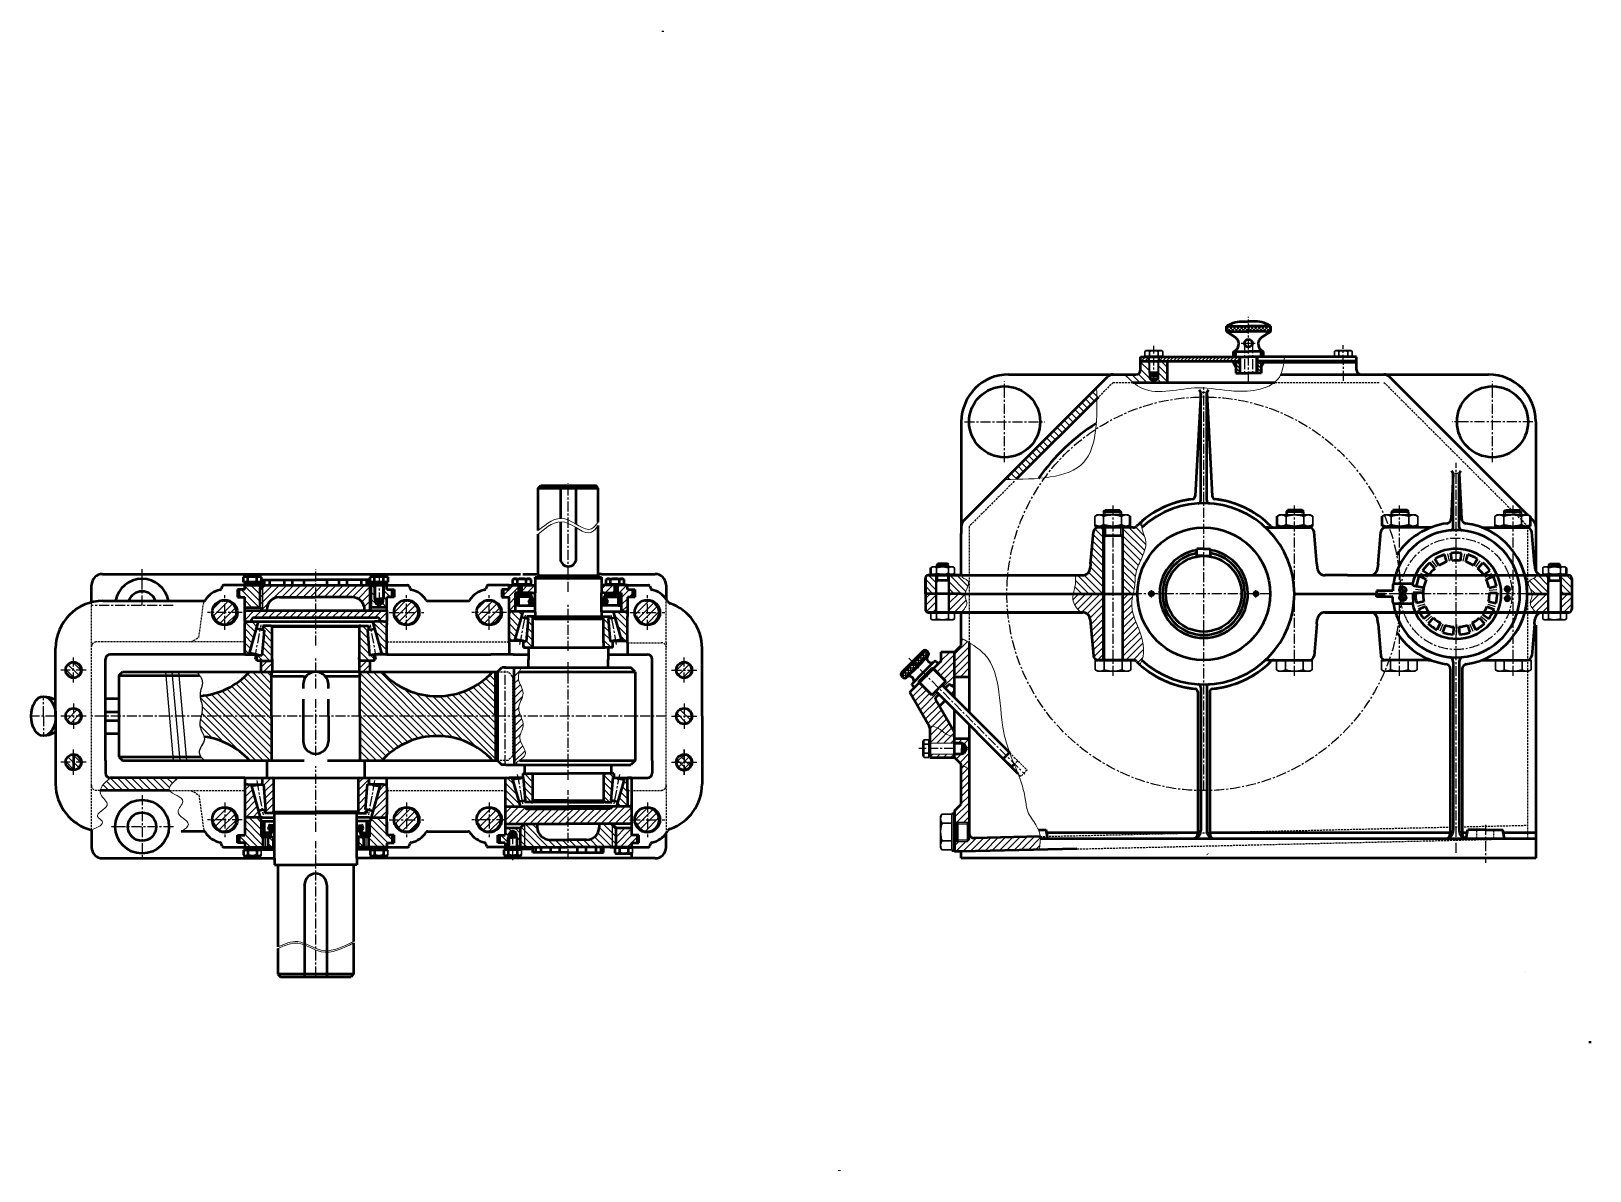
# Model space of a CAD drawing. Header units: millimetres. Extents: x -38 to 949, y -198 to 524.
import ezdxf

# ---------------------------------------------------------------- set-up
doc = ezdxf.new("R2010")
doc.units = ezdxf.units.MM
doc.header["$LTSCALE"] = 0.2
doc.linetypes.add('CENTER', pattern=[50.8, 31.75, -6.35, 6.35, -6.35])
doc.linetypes.add('HIDDEN', pattern=[9.525, 6.35, -3.175])
for name, color, linetype, lineweight in [('_Kreskowanie', 1, 'Continuous', 25), ('_Linie cienkie', 5, 'Continuous', 25), ('_Linie grube', 7, 'Continuous', 50), ('_Linie niewidoczne', 6, 'HIDDEN', 25), ('_Osie symetrii', 4, 'CENTER', 25), ('kontur', 10, 'Continuous', 15), ('Linie Grube fiolet', 200, 'Continuous', 50)]:
    doc.layers.add(name, color=color, linetype=linetype, lineweight=lineweight)
doc.layers.add('SLD-0', color=179, linetype='Continuous')
pattern_1 = [(45, (167.5, 0), (-2.245064, 2.245064), [])]
pattern_2 = [(135, (-1.7902, 0), (-1.122532, -1.122532), [])]

msp = doc.modelspace()

# ---------------------------------------------------------------- hatches: boundary and pattern name
at = {"layer": '_Kreskowanie', "transparency": 33554687}
h = msp.add_hatch(dxfattribs=at)
h.set_pattern_fill('ANSI31', color=256, scale=0.5, angle=90, style=0)
h.paths.add_polyline_path([(732.97, 336.99), (732.97, 336.99), (722.02, 336.99), (718.96, 336.99), (718.96, 333.52), (722.02, 333.52), (732.96, 333.52)])
h.paths.add_polyline_path([(746.97, 336.99), (743.92, 336.99), (732.97, 336.99), (732.96, 333.52), (743.92, 333.52), (746.97, 333.52)])
h = msp.add_hatch(dxfattribs=at)
h.set_pattern_fill('ANSI31', color=256, scale=0.5, style=0)
h.paths.add_polyline_path([(732.97, 336.99), (732.97, 336.99), (722.02, 336.99), (718.96, 336.99), (718.96, 333.52), (722.02, 333.52), (732.96, 333.52)])
h.paths.add_polyline_path([(746.97, 336.99), (743.92, 336.99), (732.97, 336.99), (732.96, 333.52), (743.92, 333.52), (746.97, 333.52)])
h = msp.add_hatch(dxfattribs=at)
h.set_pattern_fill('ANSI31', color=256, scale=0.5)
h.paths.add_polyline_path([(727.51, 317.49), (676.48, 317.49), (676.48, 314.73), (727.51, 314.73)])
h.paths.add_polyline_path([(669.44, 317.49), (668.09, 317.49), (664.58, 317.49), (664.58, 314.73), (669.44, 314.73)])
h = msp.add_hatch(dxfattribs=at)
h.set_pattern_fill('ANSI31', color=256, angle=90)
edge = h.paths.add_edge_path()
edge.add_line((681.41, 314.73), (675.96, 314.73))
edge.add_line((675.96, 314.73), (675.96, 307.53))
edge.add_line((675.96, 307.53), (675.96, 305.49))
edge.add_line((675.96, 305.49), (675.44, 304.98))
edge.add_line((675.44, 304.98), (675.44, 303.62))
edge.add_line((675.44, 303.62), (675.44, 303.62))
edge.add_line((675.44, 303.62), (672.96, 302.19))
edge.add_line((672.96, 302.19), (670.49, 303.62))
edge.add_line((670.49, 303.62), (670.48, 303.62))
edge.add_line((670.48, 303.62), (670.48, 304.98))
edge.add_line((670.48, 304.98), (669.96, 305.49))
edge.add_line((669.96, 305.49), (669.96, 307.53))
edge.add_line((669.96, 307.53), (669.96, 314.73))
edge.add_line((669.96, 314.73), (664.58, 314.73))
edge.add_line((664.58, 314.73), (664.58, 309.4))
edge.add_arc((661.58, 309.4), 3, -90, 0, ccw=False)
edge.add_line((661.58, 306.4), (654.29, 306.4))
edge.add_spline(control_points=[(654.29, 306.4), (656.09, 304.66), (657.88, 302.93), (659.73, 301.4)], knot_values=[0, 0, 0, 0, 7.122174, 7.122174, 7.122174, 7.122174], degree=3, periodic=0)
edge.add_line((659.73, 301.4), (681.41, 301.4))
edge.add_line((681.41, 301.4), (681.41, 314.73))
h.paths.add_polyline_path([(675.44, 303.62), (675.44, 303.62), (675.44, 303.62)], flags=16)
at = {"layer": '_Kreskowanie', "true_color": 0x000000, "transparency": 33554687}
for points in [[(724.93, 314.73), (722.9, 314.73), (724.93, 311.21)], [(740.92, 314.7), (742.95, 314.7), (740.91, 311.19)]]:
    msp.add_hatch(color=18, dxfattribs=at).paths.add_polyline_path(points)
at = {"layer": '_Kreskowanie', "transparency": 33554687}
h = msp.add_hatch(dxfattribs=at)
h.set_pattern_fill('ANSI31', color=256, scale=0.5, angle=90, style=0)
h.set_pattern_definition(pattern_2)
h.paths.add_polyline_path([(727.51, 314.73), (724.93, 314.73), (724.93, 307.23), (727.51, 307.23)])
h = msp.add_hatch(dxfattribs=at)
h.set_pattern_fill('ANSI31', color=256, scale=0.5, angle=90, style=0)
h.set_pattern_definition(pattern_2)
h.paths.add_polyline_path([(738.34, 314.71), (740.92, 314.7), (740.9, 307.2), (738.32, 307.21)])
h = msp.add_hatch(dxfattribs=at)
h.set_pattern_fill('ANSI31', color=256, angle=90)
edge = h.paths.add_edge_path()
edge.add_spline(control_points=[(636.81, 291), (636.79, 294.03), (636.76, 295.4), (636.72, 297.97)], knot_values=[111.435556, 111.435556, 111.435556, 111.435556, 116.160022, 116.160022, 116.160022, 116.160022], degree=3, periodic=0)
edge.add_line((636.72, 297.97), (578.64, 239.89))
edge.add_spline(control_points=[(578.64, 239.89), (581.33, 239.92), (583.05, 239.94), (585.79, 239.98)], knot_values=[0, 0, 0, 0, 4.724466, 4.724466, 4.724466, 4.724466], degree=3, periodic=0)
edge.add_line((585.79, 239.98), (636.81, 291))
h = msp.add_hatch(dxfattribs=at)
h.set_pattern_fill('ANSI31', color=256, angle=90, style=0)
edge = h.paths.add_edge_path()
edge.add_line((640.48, 209.48), (639.79, 209.48))
edge.add_line((639.79, 209.48), (637.65, 209.48))
edge.add_arc((637.65, 206.48), 3, 90, 175)
edge.add_line((634.67, 206.74), (632.89, 186.42))
edge.add_line((632.89, 186.42), (632.66, 183.81))
edge.add_arc((627.68, 184.24), 5, 270, 355, ccw=False)
edge.add_line((627.68, 179.24), (623.37, 179.24))
edge.add_spline(control_points=[(623.37, 179.24), (623.4, 176.82), (623.44, 172.92), (622.22, 168.95), (621.9, 167.48)], knot_values=[0, 0, 0, 0, 7.321366, 11.753668, 11.753668, 11.753668, 11.753668], degree=3, periodic=0)
edge.add_line((621.9, 167.48), (640.48, 167.48))
edge.add_line((640.48, 167.48), (640.48, 209.48))
edge = h.paths.add_edge_path()
edge.add_spline(control_points=[(659.94, 167.48), (660.24, 168.84), (661.14, 172.97), (660.84, 180.57), (665.04, 189.6), (669.65, 199.79), (665.82, 206.4), (665.43, 209.48)], knot_values=[3.9815, 3.9815, 3.9815, 3.9815, 8.103514, 16.432113, 26.360843, 37.988694, 47.344731, 47.344731, 47.344731, 47.344731], degree=3, periodic=0)
edge.add_spline(control_points=[(665.43, 209.48), (665.27, 210.79), (665.34, 212.13), (665.41, 213.46)], knot_values=[0, 0, 0, 0, 3.9815, 3.9815, 3.9815, 3.9815], degree=3, periodic=0)
edge.add_arc((704.56, 167.48), 60.39, 130.40798, 134.77108)
edge.add_arc((659.91, 212.48), 3, 270, 314.77108, ccw=False)
edge.add_line((659.91, 209.48), (653.82, 209.48))
edge.add_line((653.82, 209.48), (653.82, 167.48))
edge.add_line((653.82, 167.48), (659.94, 167.48))
h = msp.add_hatch(dxfattribs=at)
h.set_pattern_fill('ANSI31', color=256, angle=90)
edge = h.paths.add_edge_path()
edge.add_line((543.58, 179.24), (550.97, 179.24))
edge.add_spline(control_points=[(550.97, 179.24), (550.68, 177.46), (558.95, 176.04), (554, 170.53), (553.43, 167.48)], knot_values=[12.784417, 12.784417, 12.784417, 12.784417, 18.240966, 26.706246, 26.706246, 26.706246, 26.706246], degree=3, periodic=0)
edge.add_line((553.43, 167.48), (550.97, 167.48))
edge.add_line((550.97, 167.48), (543.58, 167.48))
edge.add_line((543.58, 167.48), (543.58, 179.24))
h.paths.add_polyline_path([(528.22, 177.24, -0.414214), (530.22, 179.24), (534.68, 179.24), (534.68, 167.48), (528.22, 167.48)])
h = msp.add_hatch(dxfattribs=at)
h.set_pattern_fill('ANSI31', color=256, angle=90)
edge = h.paths.add_edge_path()
edge.add_line((922.35, 179.24), (914.97, 179.24))
edge.add_spline(control_points=[(914.97, 179.24), (915.26, 177.46), (906.98, 176.04), (911.93, 170.53), (912.5, 167.48)], knot_values=[12.784417, 12.784417, 12.784417, 12.784417, 18.240966, 26.706246, 26.706246, 26.706246, 26.706246], degree=3, periodic=0)
edge.add_line((912.5, 167.48), (914.97, 167.48))
edge.add_line((914.97, 167.48), (922.35, 167.48))
edge.add_line((922.35, 167.48), (922.35, 179.24))
h.paths.add_polyline_path([(937.72, 177.24, 0.414214), (935.72, 179.24), (931.25, 179.24), (931.25, 167.48), (937.72, 167.48)])
at = {"layer": '_Kreskowanie'}
h = msp.add_hatch(dxfattribs=at)
h.set_pattern_fill('ANSI31', color=256, angle=90)
h.paths.add_polyline_path([(106.8, 171, -0.327538), (108.2, 172.91), (108.2, 173), (97, 173), (97, 170.2), (93.5, 170.2), (93.5, 165.46, -0.000508), (93.52, 165.44), (97, 165.44), (97, 158.82), (106.8, 158.82)])
h = msp.add_hatch(dxfattribs=at)
h.set_pattern_fill('ANSI31', color=256)
h.paths.add_polyline_path([(108.2, 172.91, 0.327538), (106.8, 171), (106.8, 158.82), (108.2, 157)])
h.paths.add_polyline_path([(142, 173), (116, 173), (108.8, 173, 0.076321), (108.2, 172.91), (108.2, 157), (111, 157), (111, 157.4, -0.414214), (119, 165.4), (142, 165.4)])
h.paths.add_polyline_path([(175.8, 172.91, 0.076321), (175.2, 173), (142, 173), (142, 165.4), (165, 165.4, -0.414214), (173, 157.4), (173, 157), (175.8, 157)])
h.paths.add_polyline_path([(177.2, 171, 0.327538), (175.8, 172.91), (175.8, 157), (177.2, 158.82)])
at = {"layer": '_Kreskowanie', "transparency": 33554687}
h = msp.add_hatch(dxfattribs=at)
h.set_pattern_fill('ANSI31', color=256, angle=90, style=0)
h.paths.add_polyline_path([(179.29, 173), (175.8, 173), (175.8, 172.91, -0.327538), (177.2, 171), (177.2, 158.82), (182.1, 158.82), (182.1, 160.3), (179.89, 161.57), (179.89, 161.73), (179.29, 162.33), (179.29, 164.29)])
h.paths.add_polyline_path([(190.5, 170.2), (187, 170.2), (187, 173), (184.92, 173), (184.92, 164.29), (184.92, 162.33), (184.32, 161.73), (184.32, 161.57), (182.1, 160.29), (182.1, 158.82), (187, 158.82), (187, 165.44), (190.5, 165.44)])
h.paths.add_polyline_path([(178.69, 174.4), (175.8, 174.4), (175.8, 173), (178.69, 173)])
h.paths.add_polyline_path([(179.29, 174.4), (178.69, 174.4), (178.69, 173), (179.29, 173)])
h.paths.add_polyline_path([(185.52, 174.4), (184.92, 174.4), (184.92, 173), (185.52, 173)])
h.paths.add_polyline_path([(187, 174.4), (185.52, 174.4), (185.52, 173), (187, 173)])
h.paths.add_polyline_path([(179.89, 163.69), (179.29, 164.29), (179.29, 162.33), (179.89, 162.33)], flags=17)
h.paths.add_polyline_path([(184.92, 164.29), (184.32, 163.69), (184.32, 162.33), (184.92, 162.33)], flags=17)
h = msp.add_hatch(dxfattribs=at)
h.set_pattern_fill('ANSI31', color=256, style=0)
h.paths.add_polyline_path([(270.65, 173), (264.5, 173), (264.5, 170.2), (261, 170.2), (261, 165.44), (264.5, 165.44), (264.5, 156.2), (265.5, 156.2), (268.4, 156.2), (268.4, 168.16), (270.65, 168.16)])
h = msp.add_hatch(dxfattribs=at)
h.set_pattern_fill('ANSI31', color=256, scale=0.3, style=0)
h.paths.add_polyline_path([(277.9, 168.16), (272.5, 168.16), (268.4, 168.16), (268.4, 160.07), (270.44, 160.07), (270.44, 161.12), (269.72, 161.12), (269.72, 165.9, -0.414214), (270.22, 166.4), (277.37, 166.4), (277.37, 165.59), (278.22, 163.83, -0.414214), (279.36, 162.69, -0.495862), (277.92, 161.59), (277.65, 161.55, 0.364588), (277.44, 161.3), (277.44, 160.97, 0.456336), (277.73, 160.72), (279.81, 161.02), (281, 162.73), (279.85, 164.86), (279.34, 164.86, -0.310394), (279.1, 165.02)])
h = msp.add_hatch(dxfattribs=at)
h.set_pattern_fill('ANSI31', color=256, scale=0.3, angle=90, style=0)
h.paths.add_polyline_path([(277.9, 168.16), (272.5, 168.16), (268.4, 168.16), (268.4, 160.07), (270.44, 160.07), (270.44, 161.12), (269.72, 161.12), (269.72, 165.9, -0.414214), (270.22, 166.4), (277.37, 166.4), (277.37, 165.59), (278.22, 163.83, -0.414214), (279.36, 162.69, -0.495862), (277.92, 161.59), (277.65, 161.55, 0.364588), (277.44, 161.3), (277.44, 160.97, 0.456336), (277.73, 160.72), (279.81, 161.02), (281, 162.73), (279.85, 164.86), (279.34, 164.86, -0.310394), (279.1, 165.02)])
h = msp.add_hatch(dxfattribs=at)
h.set_pattern_fill('ANSI31', color=256, style=0)
h.paths.add_polyline_path([(281, 173), (272.5, 173), (272.5, 168.16), (279.23, 168.16), (281, 168.16)])
h = msp.add_hatch(dxfattribs=at)
h.set_pattern_fill('ANSI31', color=256, style=0)
h.paths.add_polyline_path([(323, 173), (331.5, 173), (331.5, 168.16), (324.77, 168.16), (323, 168.16)])
h = msp.add_hatch(dxfattribs=at)
h.set_pattern_fill('ANSI31', color=256, scale=0.3, style=0)
h.paths.add_polyline_path([(326.1, 168.16), (331.5, 168.16), (335.6, 168.16), (335.6, 160.07), (333.56, 160.07), (333.56, 161.12), (334.28, 161.12), (334.28, 165.9, 0.414214), (333.78, 166.4), (326.63, 166.4), (326.63, 165.59), (325.78, 163.83, 0.414214), (324.64, 162.69, 0.495862), (326.08, 161.59), (326.35, 161.55, -0.364588), (326.56, 161.3), (326.56, 160.97, -0.456336), (326.27, 160.72), (324.19, 161.02), (323, 162.73), (324.15, 164.86), (324.66, 164.86, 0.310394), (324.9, 165.02)])
h = msp.add_hatch(dxfattribs=at)
h.set_pattern_fill('ANSI31', color=256, scale=0.3, angle=90, style=0)
h.paths.add_polyline_path([(326.1, 168.16), (331.5, 168.16), (335.6, 168.16), (335.6, 160.07), (333.56, 160.07), (333.56, 161.12), (334.28, 161.12), (334.28, 165.9, 0.414214), (333.78, 166.4), (326.63, 166.4), (326.63, 165.59), (325.78, 163.83, 0.414214), (324.64, 162.69, 0.495862), (326.08, 161.59), (326.35, 161.55, -0.364588), (326.56, 161.3), (326.56, 160.97, -0.456336), (326.27, 160.72), (324.19, 161.02), (323, 162.73), (324.15, 164.86), (324.66, 164.86, 0.310394), (324.9, 165.02)])
h = msp.add_hatch(dxfattribs=at)
h.set_pattern_fill('ANSI31', color=256, style=0)
h.paths.add_polyline_path([(333.35, 173), (339.5, 173), (339.5, 170.2), (343, 170.2), (343, 165.44), (339.5, 165.44), (339.5, 156.2), (338.5, 156.2), (335.6, 156.2), (335.6, 168.16), (333.35, 168.16)])
h = msp.add_hatch(dxfattribs=at)
h.set_pattern_fill('ANSI31', color=256, scale=0.5, style=0)
h.paths.add_polyline_path([(896.87, 171.62), (896.87, 170.32), (898.17, 170.32, 0.414214)])
h.paths.add_polyline_path([(896.87, 171.62, 0.414214), (895.57, 170.32), (896.87, 170.32)])
h.paths.add_polyline_path([(896.87, 170.32), (895.57, 170.32, 0.414214), (896.87, 169.03)])
h.paths.add_polyline_path([(898.17, 170.32), (896.87, 170.32), (896.87, 169.03, 0.414214)])
at = {"layer": '_Kreskowanie'}
h = msp.add_hatch(dxfattribs=at)
h.set_pattern_fill('ANSI31', color=256)
h.paths.add_polyline_path([(84.4, 163.6), (84.4, 155.6), (92.4, 155.6, 0.414214)])
h.paths.add_polyline_path([(84.4, 163.6, 0.414214), (76.4, 155.6), (84.4, 155.6)])
h.paths.add_polyline_path([(92.4, 155.6), (84.4, 155.6), (84.4, 147.6, 0.414214)])
h.paths.add_polyline_path([(84.4, 155.6), (76.4, 155.6, 0.414214), (84.4, 147.6)])
h = msp.add_hatch(dxfattribs=at)
h.set_pattern_fill('ANSI31', color=256)
h.paths.add_polyline_path([(191.6, 155.6, 1), (207.6, 155.6, 1)])
h.paths.add_polyline_path([(207.6, 24.4, 1), (191.6, 24.4, 1)])
h.paths.add_polyline_path([(76.4, 24.4, 1), (92.4, 24.4, 1)])
h = msp.add_hatch(dxfattribs=at)
h.set_pattern_fill('ANSI31', color=256)
h.set_pattern_definition(pattern_1)
h.paths.add_polyline_path([(251.9, 163.6), (251.9, 155.6), (259.9, 155.6, 0.414214)])
h.paths.add_polyline_path([(251.9, 163.6, 0.414214), (243.9, 155.6), (251.9, 155.6)])
h.paths.add_polyline_path([(259.9, 155.6), (251.9, 155.6), (251.9, 147.6, 0.414214)])
h.paths.add_polyline_path([(251.9, 155.6), (243.9, 155.6, 0.414214), (251.9, 147.6)])
at = {"layer": '_Kreskowanie', "transparency": 33554687}
h = msp.add_hatch(dxfattribs=at)
h.set_pattern_fill('ANSI31', color=256, scale=0.5, style=0)
h.paths.add_polyline_path([(277.37, 166.4), (270.22, 166.4, 0.414214), (269.72, 165.9), (269.72, 161.12), (270.44, 161.12), (270.44, 165.09, -0.414214), (270.94, 165.59), (275.08, 165.59), (277.37, 165.59)])
h = msp.add_hatch(dxfattribs=at)
h.set_pattern_fill('ANSI31', color=256, scale=0.5, style=0)
h.paths.add_polyline_path([(326.63, 166.4), (333.78, 166.4, -0.414214), (334.28, 165.9), (334.28, 161.12), (333.56, 161.12), (333.56, 165.09, 0.414214), (333.06, 165.59), (328.92, 165.59), (326.63, 165.59)])
at = {"layer": '_Kreskowanie'}
h = msp.add_hatch(dxfattribs=at)
h.set_pattern_fill('ANSI31', color=256)
h.set_pattern_definition(pattern_1)
h.paths.add_polyline_path([(352.1, 163.6), (352.1, 155.6), (344.1, 155.6, -0.414214)])
h.paths.add_polyline_path([(352.1, 163.6, -0.414214), (360.1, 155.6), (352.1, 155.6)])
h.paths.add_polyline_path([(344.1, 155.6), (352.1, 155.6), (352.1, 147.6, -0.414214)])
h.paths.add_polyline_path([(352.1, 155.6), (360.1, 155.6, -0.414214), (352.1, 147.6)])
at = {"layer": '_Kreskowanie', "transparency": 33554687}
h = msp.add_hatch(dxfattribs=at)
h.set_pattern_fill('ANSI31', color=256)
edge = h.paths.add_edge_path()
edge.add_line((543.58, 167.48), (550.97, 167.48))
edge.add_line((550.97, 167.48), (553.43, 167.48))
edge.add_spline(control_points=[(553.43, 167.48), (553.37, 167.18), (553.15, 165.13), (555.91, 161.07), (552.8, 157.71), (550.97, 155.72)], knot_values=[0, 0, 0, 0, 0.844466, 5.735634, 12.784417, 12.784417, 12.784417, 12.784417], degree=3, periodic=0)
edge.add_line((550.97, 155.72), (543.58, 155.72))
edge.add_line((543.58, 155.72), (543.58, 167.48))
h.paths.add_polyline_path([(528.22, 167.48), (534.68, 167.48), (534.68, 155.72), (533.5, 155.72), (531.62, 155.72), (530.22, 155.72, -0.414214), (528.22, 157.72)])
h = msp.add_hatch(dxfattribs=at)
h.set_pattern_fill('ANSI31', color=256, style=0)
edge = h.paths.add_edge_path()
edge.add_line((640.48, 167.48), (621.9, 167.48))
edge.add_spline(control_points=[(621.9, 167.48), (621.64, 166.26), (621.06, 161.98), (624.2, 158.34), (626.45, 155.72)], knot_values=[11.753668, 11.753668, 11.753668, 11.753668, 15.452203, 24.970894, 24.970894, 24.970894, 24.970894], degree=3, periodic=0)
edge.add_line((626.45, 155.72), (627.68, 155.72))
edge.add_arc((627.68, 150.72), 5, 5, 90, ccw=False)
edge.add_line((632.66, 151.16), (634.67, 128.22))
edge.add_arc((637.65, 128.48), 3, 185, 270)
edge.add_line((637.65, 125.48), (640.48, 125.48))
edge.add_line((640.48, 125.48), (640.48, 167.48))
edge = h.paths.add_edge_path()
edge.add_spline(control_points=[(665.43, 125.48), (667.77, 131.57), (664.18, 144.65), (657.8, 158), (659.5, 165.5), (659.94, 167.48)], knot_values=[47.344731, 47.344731, 47.344731, 47.344731, 67.165531, 84.142623, 90.168854, 90.168854, 90.168854, 90.168854], degree=3, periodic=0)
edge.add_line((659.94, 167.48), (653.82, 167.48))
edge.add_line((653.82, 167.48), (653.82, 125.48))
edge.add_line((653.82, 125.48), (659.91, 125.48))
edge.add_arc((659.91, 122.48), 3, 45.22892, 90, ccw=False)
edge.add_arc((704.56, 167.48), 60.39, 225.22892, 227.94656)
edge.add_spline(control_points=[(664.11, 122.64), (664.58, 123.58), (665.06, 124.52), (665.43, 125.48)], knot_values=[0, 0, 0, 0, 3.131911, 3.131911, 3.131911, 3.131911], degree=3, periodic=0)
h = msp.add_hatch(dxfattribs=at)
h.set_pattern_fill('ANSI31', color=256, scale=0.5, style=0)
h.paths.add_polyline_path([(896.87, 163.34), (896.87, 164.64), (898.17, 164.64, -0.414214)])
h.paths.add_polyline_path([(896.87, 163.34, -0.414214), (895.57, 164.64), (896.87, 164.64)])
h.paths.add_polyline_path([(896.87, 164.64), (895.57, 164.64, -0.414214), (896.87, 165.94)])
h.paths.add_polyline_path([(898.17, 164.64), (896.87, 164.64), (896.87, 165.94, -0.414214)])
h = msp.add_hatch(dxfattribs=at)
h.set_pattern_fill('ANSI31', color=256)
edge = h.paths.add_edge_path()
edge.add_line((922.35, 167.48), (914.97, 167.48))
edge.add_line((914.97, 167.48), (912.5, 167.48))
edge.add_spline(control_points=[(912.5, 167.48), (912.56, 167.18), (912.78, 165.13), (910.02, 161.07), (913.13, 157.71), (914.97, 155.72)], knot_values=[0, 0, 0, 0, 0.844466, 5.735634, 12.784417, 12.784417, 12.784417, 12.784417], degree=3, periodic=0)
edge.add_line((914.97, 155.72), (922.35, 155.72))
edge.add_line((922.35, 155.72), (922.35, 167.48))
h.paths.add_polyline_path([(937.72, 167.48), (931.25, 167.48), (931.25, 155.72), (932.44, 155.72), (934.31, 155.72), (935.72, 155.72, 0.414214), (937.72, 157.72)])
at = {"layer": '_Kreskowanie'}
h = msp.add_hatch(dxfattribs=at)
h.set_pattern_fill('ANSI31', color=256)
h.paths.add_polyline_path([(142, 157), (97, 157), (97, 150), (101.2, 150), (101.2, 150.52, -0.414214), (103.2, 152.52), (142, 152.52)])
h.paths.add_polyline_path([(187, 157), (142, 157), (142, 152.52), (180.8, 152.52, -0.414214), (182.8, 150.52), (182.8, 150), (187, 150)])
h = msp.add_hatch(dxfattribs=at)
h.set_pattern_fill('ANSI31', color=256, angle=90)
h.paths.add_polyline_path([(99.8, 129), (97, 129), (97, 148, -0.414214), (99, 150), (104.7, 150), (105.75, 150)])
h = msp.add_hatch(dxfattribs=at)
h.set_pattern_fill('ANSI31', color=256, angle=90)
h.paths.add_polyline_path([(184.2, 129), (187, 129), (187, 148, 0.414214), (185, 150), (179.3, 150), (178.25, 150)])
h = msp.add_hatch(dxfattribs=at)
h.set_pattern_fill('ANSI31', color=256, angle=90)
h.paths.add_polyline_path([(273.36, 156.2), (265.5, 156.2, 0.414214), (264.5, 155.2), (264.5, 138.6, 0.414214), (265.5, 137.6), (271.82, 137.6), (271.89, 137.96), (268.37, 138.58), (272.32, 152.53)])
h.paths.add_polyline_path([(279.6, 151.6), (281, 153), (275.7, 153), (275.7, 151.93), (276.66, 151.76), (275.4, 137.34), (273.72, 137.64), (273.72, 133.4), (276.8, 133.4), (278.6, 133.4, 0.414214), (279.6, 134.4)])
h.paths.add_polyline_path([(327.34, 151.76), (328.3, 151.93), (328.3, 153), (323, 153), (324.4, 151.6), (324.4, 136.4), (324.4, 134.4, 0.414214), (325.4, 133.4), (327.2, 133.4), (330.28, 133.4), (330.28, 137.64), (328.6, 137.34)])
h.paths.add_polyline_path([(339.5, 153.2), (339.5, 155.2, 0.414214), (338.5, 156.2), (330.64, 156.2), (331.68, 152.53), (335.63, 138.58), (335.91, 137.6), (338.5, 137.6, 0.414214), (339.5, 138.6)])
h = msp.add_hatch(dxfattribs=at)
h.set_pattern_fill('ANSI31', color=256, angle=90)
h.paths.add_polyline_path([(114.5, 146.2, 0.414214), (113.5, 147.2), (108.59, 147.2), (108.59, 144.59), (109.25, 144.47), (107.85, 128.45), (104.7, 129), (104.7, 125), (107.5, 125), (113.5, 125, 0.414214), (114.5, 126)])
h.paths.add_polyline_path([(174.75, 144.47), (175.41, 144.59), (175.41, 147.2), (170.5, 147.2, 0.414214), (169.5, 146.2), (169.5, 127), (169.5, 126, 0.414214), (170.5, 125), (171.5, 125), (176.5, 125), (179.3, 125), (179.3, 129), (176.15, 128.45)])
at = {"layer": '_Kreskowanie', "transparency": 33554687}
h = msp.add_hatch(dxfattribs=at)
h.set_pattern_fill('ANSI31', color=256, style=0)
edge = h.paths.add_edge_path()
edge.add_arc((535.52, 101.15), 1, 135, 210, ccw=False)
edge.add_line((534.82, 101.86), (536.75, 103.79))
edge.add_line((536.75, 103.79), (534.77, 105.77))
edge.add_line((534.77, 105.77), (532.3, 103.29))
edge.add_line((532.3, 103.29), (524.38, 111.21))
edge.add_line((524.38, 111.21), (518.29, 105.12))
edge.add_line((518.29, 105.12), (530.56, 83.87))
edge.add_spline(control_points=[(530.56, 83.87), (532.46, 83.6), (536.99, 82.98), (541.08, 78.08), (545.03, 77.32), (546.42, 77.08)], knot_values=[0, 0, 0, 0, 5.625336, 13.360342, 17.515317, 17.515317, 17.515317, 17.515317], degree=3, periodic=0)
edge.add_line((546.42, 77.08), (546.42, 80.28))
edge.add_line((546.42, 80.28), (534.66, 100.65))
h.paths.add_polyline_path([(546.42, 130.52), (538.09, 130.52), (538.09, 124.94, -0.558483), (537.52, 124.36), (533.29, 120.12), (541.2, 112.2), (538.73, 109.73), (540.71, 107.75), (542.64, 109.68, -0.339454), (543.85, 109.84), (546.42, 108.36)])
edge = h.paths.add_edge_path()
edge.add_spline(control_points=[(556.06, 136.09), (556.03, 136.11), (556, 136.13), (555.97, 136.16)], knot_values=[5.945462, 5.945462, 5.945462, 5.945462, 6.057754, 6.057754, 6.057754, 6.057754], degree=3, periodic=0)
edge.add_spline(control_points=[(555.97, 136.16), (554.31, 137.26), (552.64, 138.36), (550.97, 139.45)], knot_values=[0, 0, 0, 0, 5.945462, 5.945462, 5.945462, 5.945462], degree=3, periodic=0)
edge.add_line((550.97, 139.45), (550.97, 134.72))
edge.add_line((550.97, 134.72), (546.77, 130.52))
edge.add_line((546.77, 130.52), (546.77, 114.96))
edge.add_line((546.77, 114.96), (556.04, 114.96))
edge.add_line((556.04, 114.96), (556.06, 136.09))
edge = h.paths.add_edge_path()
edge.add_spline(control_points=[(546.77, 77.02), (546.65, 77.04), (546.53, 77.06), (546.42, 77.08)], knot_values=[17.515317, 17.515317, 17.515317, 17.515317, 17.860767, 17.860767, 17.860767, 17.860767], degree=3, periodic=0)
edge.add_spline(control_points=[(546.42, 77.08), (545.03, 77.32), (541.08, 78.08), (536.99, 82.98), (532.46, 83.6), (530.56, 83.87)], knot_values=[0, 0, 0, 0, 4.154975, 11.889981, 17.515317, 17.515317, 17.515317, 17.515317], degree=3, periodic=0)
edge.add_arc((527.96, 82.37), 3, 0, 30, ccw=False)
edge.add_line((530.96, 82.37), (530.96, 72.96))
edge.add_line((530.96, 72.96), (546.77, 72.96))
edge.add_line((546.77, 72.96), (546.77, 77.02))
h.paths.add_polyline_path([(546.77, 65.93), (530.96, 65.93), (530.96, 64.57), (530.96, 63.72), (546.77, 63.72)])
h = msp.add_hatch(dxfattribs=at)
h.set_pattern_fill('ANSI31', color=256, scale=0.5, angle=45, style=0)
h.paths.add_polyline_path([(530.43, 129.39, 0.198912), (529.85, 130.81), (529.46, 131.2, 0.198912), (528.04, 131.78), (512.72, 116.45, 0.198912), (513.3, 115.04), (513.69, 114.65, 0.198912), (515.11, 114.06)])
h = msp.add_hatch(dxfattribs=at)
h.set_pattern_fill('ANSI31', color=256, scale=0.5, angle=135, style=0)
h.paths.add_polyline_path([(530.43, 129.39, 0.198912), (529.85, 130.81), (529.46, 131.2, 0.198912), (528.04, 131.78), (512.72, 116.45, 0.198912), (513.3, 115.04), (513.69, 114.65, 0.198912), (515.11, 114.06)])
at = {"layer": '_Kreskowanie'}
h = msp.add_hatch(dxfattribs=at)
h.set_pattern_fill('ANSI31', color=256, angle=90)
h.paths.add_polyline_path([(-6.37, 119.2), (-11.38, 119.2), (-11.38, 114.2, 0.414214)])
h.paths.add_polyline_path([(-11.38, 119.2), (-16.38, 119.2, 0.414214), (-11.38, 114.2)])
h.paths.add_polyline_path([(-11.38, 124.2, 0.414214), (-16.38, 119.2), (-11.38, 119.2)])
h.paths.add_polyline_path([(-11.38, 124.2), (-11.38, 119.2), (-6.37, 119.2, 0.414214)])
h.paths.add_polyline_path([(-11.38, 65.8), (-11.38, 60.8), (-6.37, 60.8, 0.414214)])
h.paths.add_polyline_path([(-11.38, 65.8, 0.414214), (-16.38, 60.8), (-11.38, 60.8)])
h.paths.add_polyline_path([(-11.38, 60.8), (-16.38, 60.8, 0.414214), (-11.38, 55.8)])
h.paths.add_polyline_path([(-6.37, 60.8), (-11.38, 60.8), (-11.38, 55.8, 0.414214)])
h = msp.add_hatch(dxfattribs=at)
h.set_pattern_fill('ANSI31', color=256)
h.paths.add_polyline_path([(114.5, 125), (113.5, 125), (107.5, 125), (107.5, 118), (114, 118), (114.5, 118)])
h.paths.add_polyline_path([(176.5, 125), (171.5, 125), (170.5, 125), (169.5, 125), (169.5, 118), (170, 118), (176.5, 118)])
h = msp.add_hatch(dxfattribs=at)
h.set_pattern_fill('ANSI31', color=256)
edge = h.paths.add_edge_path()
edge.add_spline(control_points=[(271.09, 62), (272.69, 63.15), (277.75, 66.77), (268.4, 75.36), (274.8, 83.3), (272.72, 87.91), (271.86, 90)], knot_values=[31.943975, 31.943975, 31.943975, 31.943975, 37.132668, 48.279328, 56.081532, 62.531978, 62.531978, 62.531978, 62.531978], degree=3, periodic=0)
edge.add_line((271.86, 90), (267.82, 90))
edge.add_line((267.82, 90), (267.82, 62))
edge.add_line((267.82, 62), (267.82, 59.2))
edge.add_line((267.82, 59.2), (270.2, 59.2))
edge.add_spline(control_points=[(270.2, 59.2), (269.77, 59.52), (268.52, 60.45), (270.07, 61.39), (271.09, 62)], knot_values=[0, 0, 0, 0, 1.350987, 3.959798, 3.959798, 3.959798, 3.959798], degree=3, periodic=0)
edge = h.paths.add_edge_path()
edge.add_spline(control_points=[(271.86, 90), (271.17, 91.69), (269.3, 96.62), (275.83, 104.37), (269.66, 111.82), (270.51, 116.38), (271.01, 118)], knot_values=[2.836403, 2.836403, 2.836403, 2.836403, 8.053796, 17.966052, 27.003703, 31.943975, 31.943975, 31.943975, 31.943975], degree=3, periodic=0)
edge.add_spline(control_points=[(271.01, 118), (271.3, 118.93), (271.66, 119.87), (272.01, 120.8)], knot_values=[0, 0, 0, 0, 2.836403, 2.836403, 2.836403, 2.836403], degree=3, periodic=0)
edge.add_line((272.01, 120.8), (267.82, 120.8))
edge.add_line((267.82, 120.8), (267.82, 118))
edge.add_line((267.82, 118), (267.82, 90))
edge.add_line((267.82, 90), (271.86, 90))
h = msp.add_hatch(dxfattribs=at)
h.set_pattern_fill('ANSI31', color=256)
h.paths.add_polyline_path([(380.37, 119.2), (375.37, 119.2), (375.37, 114.2, 0.414214)])
h.paths.add_polyline_path([(375.37, 119.2), (370.37, 119.2, 0.414214), (375.37, 114.2)])
h.paths.add_polyline_path([(375.37, 124.2, 0.414214), (370.37, 119.2), (375.37, 119.2)])
h.paths.add_polyline_path([(375.37, 124.2), (375.37, 119.2), (380.37, 119.2, 0.414214)])
h.paths.add_polyline_path([(375.37, 65.8), (375.37, 60.8), (380.37, 60.8, 0.414214)])
h.paths.add_polyline_path([(375.37, 65.8, 0.414214), (370.37, 60.8), (375.37, 60.8)])
h.paths.add_polyline_path([(375.37, 60.8), (370.37, 60.8, 0.414214), (375.37, 55.8)])
h.paths.add_polyline_path([(380.37, 60.8), (375.37, 60.8), (375.37, 55.8, 0.414214)])
h = msp.add_hatch(dxfattribs=at)
h.set_pattern_fill('ANSI31', color=256, angle=90)
edge = h.paths.add_edge_path()
edge.add_line((114, 118), (100, 118))
edge.add_arc((65, 150.07), 47.47, 274.5208, 317.49899, ccw=False)
edge.add_spline(control_points=[(68.74, 102.75), (68.93, 100.38), (70.81, 96.24), (69.86, 91.91), (69.43, 90)], knot_values=[16.319737, 16.319737, 16.319737, 16.319737, 23.483071, 29.159202, 29.159202, 29.159202, 29.159202], degree=3, periodic=0)
edge.add_line((69.43, 90), (114, 90))
edge.add_line((114, 90), (114, 118))
edge = h.paths.add_edge_path()
edge.add_line((114, 90), (69.43, 90))
edge.add_spline(control_points=[(69.43, 90), (68.86, 87.46), (67.83, 82.95), (70.89, 78.82), (71.33, 76.98)], knot_values=[29.159202, 29.159202, 29.159202, 29.159202, 36.722062, 42.621197, 42.621197, 42.621197, 42.621197], degree=3, periodic=0)
edge.add_arc((65, 29.93), 47.47, 42.50101, 82.33472, ccw=False)
edge.add_line((100, 62), (114, 62))
edge.add_line((114, 62), (114, 90))
h.paths.add_polyline_path([(255.8, 118), (254, 118, -0.44), (184, 118), (170, 118), (170, 90), (255.8, 90)])
h.paths.add_polyline_path([(255.8, 90), (170, 90), (170, 62), (184, 62, -0.44), (254, 62), (255.8, 62)])
h = msp.add_hatch(dxfattribs=at)
h.set_pattern_fill('ANSI31', color=256)
h.paths.add_polyline_path([(-11.38, 95), (-11.38, 90), (-6.37, 90, 0.414214)])
h.paths.add_polyline_path([(-11.38, 95, 0.414214), (-16.38, 90), (-11.38, 90)])
h.paths.add_polyline_path([(-11.38, 90), (-16.38, 90, 0.414214), (-11.38, 85)])
h.paths.add_polyline_path([(-6.37, 90), (-11.38, 90), (-11.38, 85, 0.414214)])
h = msp.add_hatch(dxfattribs=at)
h.set_pattern_fill('ANSI31', color=256, angle=90)
h.paths.add_polyline_path([(375.37, 95), (375.37, 90), (380.37, 90, 0.414214)])
h.paths.add_polyline_path([(375.37, 95, 0.414214), (370.37, 90), (375.37, 90)])
h.paths.add_polyline_path([(375.37, 90), (370.37, 90, 0.414214), (375.37, 85)])
h.paths.add_polyline_path([(380.37, 90), (375.37, 90), (375.37, 85, 0.414214)])
at = {"layer": '_Kreskowanie', "transparency": 33554687}
h = msp.add_hatch(dxfattribs=at)
h.set_pattern_fill('ANSI31', color=256, style=0)
edge = h.paths.add_edge_path()
edge.add_spline(control_points=[(556, 57.46), (555.71, 57.23), (554.77, 56.46), (553.1, 58.99), (551.71, 57.56), (550.97, 56.79)], knot_values=[0, 0, 0, 0, 1.004378, 3.241352, 5.81291, 5.81291, 5.81291, 5.81291], degree=3, periodic=0)
edge.add_line((550.97, 56.79), (550.97, 34.32))
edge.add_line((550.97, 34.32), (546.77, 30.12))
edge.add_line((546.77, 30.12), (546.77, 22.62))
edge.add_line((546.77, 22.62), (554.94, 22.62))
edge.add_line((554.94, 22.62), (555.97, 21.59))
edge.add_line((555.97, 21.59), (556, 57.46))
edge = h.paths.add_edge_path()
edge.add_line((556.01, 75.76), (546.77, 75.76))
edge.add_line((546.77, 75.76), (546.77, 72.96))
edge.add_line((546.77, 72.96), (551.48, 72.96))
edge.add_line((551.48, 72.96), (552.08, 72.96))
edge.add_line((552.08, 72.96), (552.68, 72.36))
edge.add_line((552.68, 72.36), (552.85, 72.36))
edge.add_line((552.85, 72.36), (554.54, 69.45))
edge.add_line((554.54, 69.45), (552.85, 66.53))
edge.add_line((552.85, 66.53), (552.68, 66.53))
edge.add_line((552.68, 66.53), (552.08, 65.93))
edge.add_line((552.08, 65.93), (551.48, 65.93))
edge.add_line((551.48, 65.93), (546.77, 65.93))
edge.add_line((546.77, 65.93), (546.77, 63.72))
edge.add_line((546.77, 63.72), (550.97, 59.52))
edge.add_line((550.97, 59.52), (550.97, 56.79))
edge.add_spline(control_points=[(550.97, 56.79), (551.71, 57.56), (553.1, 58.99), (554.77, 56.46), (555.71, 57.23), (556, 57.46)], knot_values=[0, 0, 0, 0, 2.571558, 4.808533, 5.81291, 5.81291, 5.81291, 5.81291], degree=3, periodic=0)
edge.add_line((556, 57.46), (556.01, 75.76))
edge = h.paths.add_edge_path()
edge.add_spline(control_points=[(600.31, 5.34), (600.72, 7.74), (601.12, 10.15), (601.05, 12.5)], knot_values=[140.430628, 140.430628, 140.430628, 140.430628, 147.574844, 147.574844, 147.574844, 147.574844], degree=3, periodic=0)
edge.add_spline(control_points=[(601.05, 12.5), (601.04, 12.92), (601.01, 13.34), (600.96, 13.76)], knot_values=[139.153459, 139.153459, 139.153459, 139.153459, 140.430628, 140.430628, 140.430628, 140.430628], degree=3, periodic=0)
edge.add_line((600.96, 13.76), (559.04, 12.79))
edge.add_arc((558.97, 15.79), 3, 183.10384, 271.32443, ccw=False)
edge.add_line((555.97, 15.62), (555.97, 11.66))
edge.add_line((555.97, 11.66), (554.94, 10.62))
edge.add_line((554.94, 10.62), (546.77, 10.62))
edge.add_line((546.77, 10.62), (546.77, 4.95))
edge.add_arc((547.52, 4.95), 0.75, 180, 270)
edge.add_line((547.52, 4.2), (550.97, 4.2))
edge.add_line((550.97, 4.2), (600.31, 5.34))
at = {"layer": '_Kreskowanie'}
h = msp.add_hatch(dxfattribs=at)
h.set_pattern_fill('ANSI31', color=256, angle=90)
h.set_pattern_definition([(135, (0, -29.2), (-2.245064, -2.245064), [])])
h.paths.add_polyline_path([(375.37, 65.8), (375.37, 60.8), (380.37, 60.8, 0.414214)])
h.paths.add_polyline_path([(375.37, 65.8, 0.414214), (370.37, 60.8), (375.37, 60.8)])
h.paths.add_polyline_path([(375.37, 60.8), (370.37, 60.8, 0.414214), (375.37, 55.8)])
h.paths.add_polyline_path([(380.37, 60.8), (375.37, 60.8), (375.37, 55.8, 0.414214)])
h = msp.add_hatch(dxfattribs=at)
h.set_pattern_fill('ANSI31', color=256, angle=90)
edge = h.paths.add_edge_path()
edge.add_spline(control_points=[(49.44, 43), (48.26, 45.22), (51.65, 48.11), (55.04, 51)], knot_values=[0, 0, 0, 0, 9.766197, 9.766197, 9.766197, 9.766197], degree=3, periodic=0)
edge.add_line((55.04, 51), (11.91, 51))
edge.add_spline(control_points=[(11.91, 51), (8.96, 48.35), (6, 45.69), (5.51, 43)], knot_values=[33.053336, 33.053336, 33.053336, 33.053336, 42.320915, 42.320915, 42.320915, 42.320915], degree=3, periodic=0)
edge.add_line((5.51, 43), (49.44, 43))
h = msp.add_hatch(dxfattribs=at)
h.set_pattern_fill('ANSI31', color=256)
h.paths.add_polyline_path([(115.2, 50, 0.414214), (114.2, 51), (111, 51), (108.2, 51), (108.2, 46.8), (109.11, 46.96), (110.51, 30.93), (109.85, 30.82), (109.85, 28.6), (114.2, 28.6, 0.414214), (115.2, 29.6)])
h.paths.add_polyline_path([(174.89, 46.96), (175.8, 46.8), (175.8, 51), (173, 51), (169.8, 51, 0.414214), (168.8, 50), (168.8, 29.6, 0.414214), (169.8, 28.6), (174.15, 28.6), (174.15, 30.82), (173.49, 30.93)])
h = msp.add_hatch(dxfattribs=at)
h.set_pattern_fill('ANSI31', color=256, angle=90)
h.paths.add_polyline_path([(266.62, 49.85), (266.3, 51), (264.5, 51), (262.96, 51, 0.414214), (261.96, 50), (261.96, 33.8, 0.414214), (262.96, 32.8), (271.45, 32.8), (270.58, 35.9)])
h.paths.add_polyline_path([(339.5, 43.5), (339.5, 51), (337.7, 51), (337.38, 49.85), (333.42, 35.9), (332.55, 32.8), (339.5, 32.8)])
h = msp.add_hatch(dxfattribs=at)
h.set_pattern_fill('ANSI31', color=256, angle=90)
h.paths.add_polyline_path([(279.5, 52.6, 0.414214), (278.5, 53.6), (274.56, 53.6), (273.16, 53.6), (273.16, 51), (273.66, 51.09), (274.92, 36.66), (274.38, 36.57), (274.38, 35.6), (278.5, 35.6, 0.414214), (279.5, 36.6)])
h.paths.add_polyline_path([(330.34, 51.09), (330.84, 51), (330.84, 53.6), (329.44, 53.6), (325.5, 53.6, 0.414214), (324.5, 52.6), (324.5, 36.6, 0.414214), (325.5, 35.6), (329.62, 35.6), (329.62, 36.57), (329.08, 36.66)])
h = msp.add_hatch(dxfattribs=at)
h.set_pattern_fill('ANSI31', color=256)
h.paths.add_polyline_path([(97, 44.8, -0.414214), (99, 46.8), (100.95, 46.8), (101.06, 46.4), (106.9, 25.8), (99, 25.8, -0.414214), (97, 27.8)])
h = msp.add_hatch(dxfattribs=at)
h.set_pattern_fill('ANSI31', color=256)
h.paths.add_polyline_path([(187, 44.8, 0.414214), (185, 46.8), (183.05, 46.8), (182.94, 46.4), (177.1, 25.8), (185, 25.8, 0.414214), (187, 27.8)])
h = msp.add_hatch(dxfattribs=at)
h.set_pattern_fill('ANSI31', color=256)
h.set_pattern_definition(pattern_1)
h.paths.add_polyline_path([(251.9, 16.4), (251.9, 24.4), (259.9, 24.4, -0.414214)])
h.paths.add_polyline_path([(251.9, 16.4, -0.414214), (243.9, 24.4), (251.9, 24.4)])
h.paths.add_polyline_path([(259.9, 24.4), (251.9, 24.4), (251.9, 32.4, -0.414214)])
h.paths.add_polyline_path([(251.9, 24.4), (243.9, 24.4, -0.414214), (251.9, 32.4)])
h = msp.add_hatch(dxfattribs=at)
h.set_pattern_fill('ANSI31', color=256)
h.paths.add_polyline_path([(302, 31.4), (275.4, 31.4), (274, 32.8), (262.96, 32.8), (261.96, 32.8), (261.96, 21.7), (302, 21.7)])
h.paths.add_polyline_path([(342.04, 32.8), (341.04, 32.8), (330, 32.8), (328.6, 31.4), (302, 31.4), (302, 21.7), (342.04, 21.7)])
h = msp.add_hatch(dxfattribs=at)
h.set_pattern_fill('ANSI31', color=256)
h.set_pattern_definition(pattern_1)
h.paths.add_polyline_path([(352.1, 16.4), (352.1, 24.4), (344.1, 24.4, 0.414214)])
h.paths.add_polyline_path([(352.1, 16.4, 0.414214), (360.1, 24.4), (352.1, 24.4)])
h.paths.add_polyline_path([(344.1, 24.4), (352.1, 24.4), (352.1, 32.4, 0.414214)])
h.paths.add_polyline_path([(352.1, 24.4), (360.1, 24.4, 0.414214), (352.1, 32.4)])
h = msp.add_hatch(dxfattribs=at)
h.set_pattern_fill('ANSI31', color=256, angle=90)
h.paths.add_polyline_path([(107.53, 23.56), (106.9, 25.8), (97, 25.8), (97, 14.56), (93.5, 14.56), (93.5, 9.8), (97, 9.8), (97, 7), (108.57, 7), (108.57, 13.56), (107.52, 13.56)])
h.paths.add_polyline_path([(115.03, 13.56), (111.65, 13.56), (111.65, 7), (115.03, 7)])
at = {"layer": '_Kreskowanie', "transparency": 33554687}
h = msp.add_hatch(dxfattribs=at)
h.set_pattern_fill('ANSI31', color=256, scale=0.3, angle=90, style=0)
h.paths.add_polyline_path([(107.63, 21.65), (109.57, 21.65), (109.57, 20.6), (108.85, 20.6), (108.85, 15.82, 0.414214), (109.35, 15.32), (112.36, 15.32), (112.36, 16.13), (113.22, 17.89, 0.414214), (114.36, 19.03, 0.495862), (112.91, 20.13), (112.64, 20.17, -0.364588), (112.44, 20.42), (112.44, 20.75, -0.456336), (112.72, 21), (114.81, 20.7), (115.99, 18.99), (114.85, 16.86), (114.33, 16.86, 0.310394), (114.1, 16.7), (112.89, 13.56), (107.63, 13.56)])
h = msp.add_hatch(dxfattribs=at)
h.set_pattern_fill('ANSI31', color=256, scale=0.3, style=0)
h.paths.add_polyline_path([(107.63, 21.65), (109.57, 21.65), (109.57, 20.6), (108.85, 20.6), (108.85, 15.82, 0.414214), (109.35, 15.32), (112.36, 15.32), (112.36, 16.13), (113.22, 17.89, 0.414214), (114.36, 19.03, 0.495862), (112.91, 20.13), (112.64, 20.17, -0.364588), (112.44, 20.42), (112.44, 20.75, -0.456336), (112.72, 21), (114.81, 20.7), (115.99, 18.99), (114.85, 16.86), (114.33, 16.86, 0.310394), (114.1, 16.7), (112.89, 13.56), (107.63, 13.56)])
h = msp.add_hatch(dxfattribs=at)
h.set_pattern_fill('ANSI31', color=256, scale=0.5, angle=90, style=0)
h.paths.add_polyline_path([(108.85, 20.6), (109.57, 20.6), (109.57, 16.63, 0.414214), (110.07, 16.13), (112.36, 16.13), (112.36, 15.32), (109.35, 15.32, -0.414214), (108.85, 15.82)])
h = msp.add_hatch(dxfattribs=at)
h.set_pattern_fill('ANSI31', color=256, scale=0.3, angle=90, style=0)
h.paths.add_polyline_path([(176.37, 21.65), (174.43, 21.65), (174.43, 20.6), (175.15, 20.6), (175.15, 15.82, -0.414214), (174.65, 15.32), (171.64, 15.32), (171.64, 16.13), (170.78, 17.89, -0.414214), (169.64, 19.03, -0.495862), (171.09, 20.13), (171.36, 20.17, 0.364588), (171.56, 20.42), (171.56, 20.75, 0.456336), (171.28, 21), (169.19, 20.7), (168.01, 18.99), (169.15, 16.86), (169.67, 16.86, -0.310394), (169.9, 16.7), (171.11, 13.56), (176.37, 13.56)])
h = msp.add_hatch(dxfattribs=at)
h.set_pattern_fill('ANSI31', color=256, scale=0.3, style=0)
h.paths.add_polyline_path([(176.37, 21.65), (174.43, 21.65), (174.43, 20.6), (175.15, 20.6), (175.15, 15.82, -0.414214), (174.65, 15.32), (171.64, 15.32), (171.64, 16.13), (170.78, 17.89, -0.414214), (169.64, 19.03, -0.495862), (171.09, 20.13), (171.36, 20.17, 0.364588), (171.56, 20.42), (171.56, 20.75, 0.456336), (171.28, 21), (169.19, 20.7), (168.01, 18.99), (169.15, 16.86), (169.67, 16.86, -0.310394), (169.9, 16.7), (171.11, 13.56), (176.37, 13.56)])
at = {"layer": '_Kreskowanie'}
h = msp.add_hatch(dxfattribs=at)
h.set_pattern_fill('ANSI31', color=256, angle=90)
h.paths.add_polyline_path([(187, 25.8), (177.1, 25.8), (176.37, 23.56), (176.37, 13.56), (175.43, 13.56), (175.43, 7), (187, 7), (187, 9.8), (190.5, 9.8), (190.5, 14.56), (187, 14.56)])
h.paths.add_polyline_path([(172.35, 13.56), (168.97, 13.56), (168.97, 7), (172.35, 7)])
at = {"layer": '_Kreskowanie', "transparency": 33554687}
h = msp.add_hatch(dxfattribs=at)
h.set_pattern_fill('ANSI31', color=256, scale=0.5, angle=90, style=0)
h.paths.add_polyline_path([(175.15, 20.6), (174.43, 20.6), (174.43, 16.63, -0.414214), (173.93, 16.13), (171.64, 16.13), (171.64, 15.32), (174.65, 15.32, 0.414214), (175.15, 15.82)])
at = {"layer": '_Kreskowanie'}
h = msp.add_hatch(dxfattribs=at)
h.set_pattern_fill('ANSI31', color=256, angle=90)
h.paths.add_polyline_path([(302, 11.7), (290.4, 11.7, -0.414214), (282.4, 19.7), (282.4, 21.7), (274.28, 21.7), (274.28, 7), (275.41, 7), (302, 7)])
h.paths.add_polyline_path([(274.28, 21.7), (271.76, 19.18), (271.76, 7), (274.28, 7)])
h = msp.add_hatch(dxfattribs=at)
h.set_pattern_fill('ANSI31', color=256, angle=90)
h.paths.add_polyline_path([(302, 11.7), (313.6, 11.7, 0.414214), (321.6, 19.7), (321.6, 21.7), (329.72, 21.7), (329.72, 7), (328.59, 7), (302, 7)])
h.paths.add_polyline_path([(329.72, 21.7), (332.24, 19.18), (332.24, 7), (329.72, 7)])
at = {"layer": '_Kreskowanie', "transparency": 33554687}
h = msp.add_hatch(dxfattribs=at)
h.set_pattern_fill('ANSI31', color=256, angle=90, style=0)
h.paths.add_polyline_path([(264.02, 13.14), (264.02, 15.22), (264.77, 15.22), (264.77, 16.1), (266.83, 17.29), (266.83, 19.18), (261.96, 19.18), (261.96, 14.56), (258.46, 14.56), (258.46, 9.8), (261.96, 9.8), (261.96, 7), (264.02, 7)])
h.paths.add_polyline_path([(271.76, 19.18), (266.83, 19.18), (266.83, 17.29), (268.9, 16.1), (268.9, 15.22), (269.65, 15.22), (269.65, 13.14), (269.65, 7), (271.76, 7)])
h.paths.add_polyline_path([(269.65, 15.22), (268.9, 15.22), (268.9, 13.89), (269.65, 13.14)], flags=17)
h.paths.add_polyline_path([(264.77, 15.22), (264.02, 15.22), (264.02, 13.14), (264.77, 13.89)], flags=17)
at = {"layer": '_Kreskowanie'}
h = msp.add_hatch(dxfattribs=at)
h.set_pattern_fill('ANSI31', color=256)
h.paths.add_polyline_path([(332.24, 19.18), (342.04, 19.18), (342.04, 14.56), (345.54, 14.56), (345.54, 9.8), (342.04, 9.8), (342.04, 7), (332.24, 7)])
at = {"layer": '_Linie grube', "true_color": 0x000000, "transparency": 33554687}
h = msp.add_hatch(color=18, dxfattribs=at)
h.paths.add_polyline_path([(528.04, 131.78, 0.198912), (526.63, 131.2), (519.97, 124.53), (513.3, 117.87, 0.198912), (512.72, 116.45)])
h.paths.add_polyline_path([(529.2, 127.33), (529.85, 127.98, 0.198912), (530.43, 129.39), (522.77, 121.73), (523.18, 121.31)])
h.paths.add_polyline_path([(523.18, 121.31), (522.77, 121.73), (515.11, 114.06, 0.198912), (516.52, 114.65), (517.17, 115.3)])

# ---------------------------------------------------------------- linework, layer by layer
at = {"color": 7, "linetype": 'Continuous', "lineweight": 30}
for p, q in [((641.15, 217.44), (641.15, 219.41)), ((652.42, 217.44), (652.42, 219.41)), ((756.69, 217.44), (756.69, 219.41)), ((767.96, 217.44), (767.96, 219.41)), ((823.22, 217.44), (823.22, 219.41)), ((834.49, 217.44), (834.49, 219.41)), ((894.62, 217.44), (894.62, 219.41)), ((905.89, 217.44), (905.89, 219.41)), ((652.79, 125.48), (652.79, 209.48)), ((535.37, 184.55), (535.37, 185.86)), ((535.37, 155.72), (535.37, 179.24)), ((542.89, 184.55), (542.89, 185.86)), ((542.89, 155.72), (542.89, 179.24)), ((923.04, 184.55), (923.04, 185.86)), ((923.04, 155.72), (923.04, 179.24)), ((930.56, 184.55), (930.56, 185.86)), ((930.56, 155.72), (930.56, 179.24)), ((532.62, 155.72), (539.13, 155.72)), ((539.13, 155.72), (545.64, 155.72)), ((926.8, 155.72), (920.29, 155.72)), ((933.31, 155.72), (926.8, 155.72))]:
    msp.add_line(p, q, dxfattribs=at)
at = {"layer": '_Kreskowanie'}
msp.add_spline([(66.67, 118), (70.16, 111.96), (68.72, 103.78), (70.15, 95.7), (68.99, 82.51), (71.47, 75.69), (68.2, 66.69), (71.48, 62)], degree=3, dxfattribs=at)
at = {"layer": '_Linie cienkie'}
for p, q in [((728.11, 307.23), (728.11, 317.49)), ((737.72, 307.21), (737.74, 317.49)), ((670.48, 314.73), (669.96, 315.63)), ((669.96, 307.53), (669.96, 305.49)), ((675.44, 314.73), (675.96, 315.63)), ((675.96, 307.53), (675.96, 305.49)), ((669.96, 305.49), (670.48, 304.98)), ((675.96, 305.49), (675.44, 304.98)), ((642.55, 204.48), (641.52, 202.68)), ((651.75, 204.48), (652.79, 202.68)), ((108.2, 173), (108.2, 157)), ((108.2, 173), (108.2, 157)), ((175.8, 172.91), (175.8, 157)), ((179.89, 173), (179.29, 174.04)), ((179.89, 173), (179.89, 163.69)), ((184.32, 173), (184.92, 174.04)), ((184.32, 173), (184.32, 163.69)), ((536.07, 175.91), (535.37, 174.71)), ((542.2, 175.91), (542.89, 174.71)), ((923.74, 175.91), (923.04, 174.71)), ((929.87, 175.91), (930.56, 174.71)), ((179.29, 164.29), (179.29, 162.33)), ((179.29, 162.33), (179.89, 161.73)), ((184.92, 162.33), (184.32, 161.73)), ((184.92, 164.29), (184.92, 162.33)), ((532.32, 120.12), (540.72, 111.72)), ((51.86, 62), (46.96, 118)), ((56.06, 62), (51.16, 118)), ((60.46, 62), (55.36, 118)), ((524.38, 112.18), (532.78, 103.78)), ((546.77, 72.36), (545.73, 72.96)), ((546.77, 72.36), (552.08, 72.36)), ((551.48, 72.96), (552.08, 72.96)), ((552.08, 72.96), (552.68, 72.36)), ((546.77, 66.53), (545.73, 65.93)), ((546.77, 66.53), (552.08, 66.53)), ((551.48, 65.93), (552.08, 65.93)), ((552.08, 65.93), (552.68, 66.53)), ((274.28, 21.7), (274.28, 7)), ((329.72, 21.7), (329.72, 7)), ((548.58, 21.59), (547.54, 22.62)), ((264.02, 13.14), (264.02, 15.22)), ((264.77, 13.89), (264.77, 7)), ((268.9, 13.89), (268.9, 7)), ((269.65, 13.14), (269.65, 15.22)), ((548.58, 11.66), (547.54, 10.62)), ((264.77, 7), (264.04, 5.73)), ((268.9, 7), (269.63, 5.73))]:
    msp.add_line(p, q, dxfattribs=at)
at = {"layer": '_Linie cienkie', "linetype": 'Continuous', "lineweight": 0}
for p, q in [((670.48, 307.1), (670.48, 314.73)), ((675.44, 307.1), (675.44, 314.73)), ((642.19, 220.45), (642.19, 217.44)), ((651.38, 220.45), (651.38, 217.44)), ((757.73, 220.45), (757.73, 217.44)), ((766.93, 220.45), (766.93, 217.44)), ((824.26, 220.45), (824.26, 217.44)), ((833.46, 220.45), (833.46, 217.44)), ((895.66, 220.45), (895.66, 217.44)), ((904.85, 220.45), (904.85, 217.44)), ((642.55, 209.48), (642.55, 204.48)), ((651.75, 209.48), (651.75, 204.48)), ((536.07, 186.55), (536.07, 184.55)), ((536.07, 179.24), (536.07, 175.91)), ((542.2, 186.55), (542.2, 184.55)), ((542.2, 179.24), (542.2, 175.91)), ((923.74, 186.55), (923.74, 184.55)), ((923.74, 179.24), (923.74, 175.91)), ((929.87, 186.55), (929.87, 184.55)), ((929.87, 179.24), (929.87, 175.91)), ((555.97, 21.59), (548.58, 21.59)), ((555.97, 11.66), (548.58, 11.66))]:
    msp.add_line(p, q, dxfattribs=at)
at = {"layer": '_Linie cienkie'}
for centre, radius, start, end in [((84.4, 155.6), 7.12, 194.68967, 104.68967), ((199.6, 155.6), 7.12, 194.68967, 104.68967), ((251.9, 155.6), 7.12, 194.68967, 104.68967), ((352.1, 155.6), 7.12, 194.68967, 104.68967), ((-11.38, 119.2), 4.44, 205.52401, 115.52401), ((375.37, 119.2), 4.44, 205.52401, 115.52401), ((-11.38, 90), 4.44, 205.52401, 115.52401), ((375.37, 90), 4.44, 205.52401, 115.52401), ((-11.38, 60.8), 4.44, 205.52401, 115.52401), ((375.37, 60.8), 4.44, 205.52401, 115.52401), ((84.4, 24.4), 7.12, 194.68967, 104.68967), ((199.6, 24.4), 7.12, 194.68967, 104.68967), ((251.9, 24.4), 7.12, 194.68967, 104.68967), ((352.1, 24.4), 7.12, 194.68967, 104.68967)]:
    msp.add_arc(centre, radius, start, end, dxfattribs=at)
at = {"layer": '_Linie grube'}
for p, q in [((718.96, 333.52), (718.96, 336.99)), ((718.96, 336.99), (722.02, 336.99)), ((722.02, 336.99), (732.97, 336.99)), ((743.92, 336.99), (732.97, 336.99)), ((746.97, 336.99), (743.92, 336.99)), ((746.97, 333.52), (746.97, 336.99)), ((722.02, 333.52), (718.96, 333.52)), ((724.44, 330.01), (718.96, 333.52)), ((722.02, 333.52), (732.97, 333.52)), ((743.92, 333.52), (732.97, 333.52)), ((741.36, 330.01), (746.97, 333.52)), ((743.92, 333.52), (746.97, 333.52)), ((664.58, 309.4), (664.58, 317.49)), ((664.58, 317.49), (732.97, 317.49)), ((723.52, 320.86), (724.79, 321.83)), ((723.52, 317.49), (723.52, 320.86)), ((723.52, 320.86), (732.94, 320.86)), ((724.93, 317.49), (724.93, 320.86)), ((727.51, 314.73), (727.51, 317.49)), ((801.35, 317.49), (732.97, 317.49)), ((742.41, 320.86), (732.99, 320.86)), ((738.34, 317.49), (738.32, 307.21)), ((741, 317.49), (741, 320.86)), ((742.29, 320.86), (741.02, 321.83)), ((742.41, 317.49), (742.41, 320.86)), ((801.35, 309.4), (801.35, 317.49)), ((580.97, 306.4), (651.71, 306.4)), ((647.21, 306.4), (656.71, 306.4)), ((651.71, 306.4), (661.58, 306.4)), ((664.58, 314.73), (727.51, 314.73)), ((669.96, 307.53), (675.96, 307.53)), ((669.96, 307.53), (670.48, 307.1)), ((670.48, 307.1), (670.48, 303.62)), ((670.48, 307.1), (675.44, 307.1)), ((675.44, 307.11), (675.96, 307.53)), ((675.44, 307.1), (675.44, 303.62)), ((681.41, 314.73), (681.41, 301.4)), ((724.93, 311.21), (722.9, 314.73)), ((724.93, 314.73), (724.93, 307.23)), ((724.93, 307.23), (732.91, 307.23)), ((727.51, 314.73), (727.51, 307.23)), ((732.9, 314.73), (732.97, 314.73)), ((740.9, 307.2), (732.91, 307.23)), ((732.93, 314.16), (732.93, 314.16)), ((801.35, 314.73), (738.34, 314.73)), ((740.92, 314.7), (740.9, 307.2)), ((740.91, 311.19), (742.95, 314.7)), ((742.64, 314.16), (801.35, 314.16)), ((753.38, 306.4), (804.35, 306.4)), ((804.35, 306.4), (884.97, 306.4)), ((552.43, 213.69), (643.68, 304.94)), ((659.73, 301.4), (749.6, 301.4)), ((669.96, 305.49), (675.96, 305.49)), ((672.96, 302.19), (670.48, 303.62)), ((670.48, 303.62), (675.44, 303.62)), ((672.96, 302.19), (675.44, 303.62)), ((702.65, 294.93), (701.63, 296.71)), ((706.46, 294.93), (707.49, 296.71)), ((909.76, 217.43), (822.25, 304.94)), ((637.89, 292.07), (585.79, 239.98)), ((702.65, 294.93), (699.16, 229.32)), ((702.65, 226.75), (702.65, 294.93)), ((706.46, 226.75), (706.46, 294.93)), ((706.46, 294.93), (709.95, 229.32)), ((550.97, 276.4), (550.97, 205.66)), ((914.97, 276.4), (914.97, 203.11)), ((862.65, 243.61), (861.27, 214.93)), ((862.65, 243.61), (861.63, 245.39)), ((862.65, 226.75), (862.65, 243.61)), ((866.46, 243.61), (867.49, 245.39)), ((866.46, 226.75), (866.46, 243.61)), ((866.46, 243.61), (867.84, 214.93)), ((283, 234.4), (284.6, 236)), ((283, 207.5), (283, 234.4)), ((283, 234.4), (321, 234.4)), ((284.6, 236), (319.4, 236)), ((297, 236), (297, 215.25)), ((307, 211.52), (307, 236)), ((321, 234.4), (319.4, 236)), ((321, 212.95), (321, 234.4)), ((641.15, 219.41), (642.19, 220.45)), ((641.15, 219.41), (652.42, 219.41)), ((642.19, 220.45), (651.38, 220.45)), ((767.96, 219.41), (756.69, 219.41)), ((766.93, 220.45), (757.73, 220.45)), ((767.96, 219.41), (766.93, 220.45)), ((834.49, 219.41), (823.22, 219.41)), ((833.46, 220.45), (824.26, 220.45)), ((834.49, 219.41), (833.46, 220.45)), ((862.65, 209.68), (862.65, 226.75)), ((866.46, 209.68), (866.46, 226.75)), ((894.62, 219.41), (895.66, 220.45)), ((894.62, 219.41), (905.89, 219.41)), ((895.66, 220.45), (904.85, 220.45)), ((910.03, 217.43), (908.48, 217.43)), ((297, 213.09), (297, 189.8)), ((307, 189.8), (307, 209.36)), ((321, 180), (321, 210.8)), ((550.97, 210.15), (550.97, 205.66)), ((659.91, 209.48), (637.02, 209.48)), ((659.31, 209.48), (639.79, 209.48)), ((641.52, 125.48), (641.52, 209.48)), ((658.05, 210.38), (658.05, 216.57)), ((745.65, 209.48), (743.68, 209.48)), ((745.65, 209.48), (772.09, 209.48)), ((751.06, 210.38), (751.06, 216.57)), ((817.59, 210.38), (817.59, 216.57)), ((845.54, 209.48), (819.1, 209.48)), ((848.4, 209.48), (820.24, 209.48)), ((880.72, 209.48), (909.38, 209.48)), ((911.52, 210.38), (911.52, 216.57)), ((913.5, 213.69), (911.52, 215.66)), ((283, 180), (283, 205.34)), ((550.97, 178.81), (550.97, 205.66)), ((632.89, 186.42), (634.67, 206.74)), ((641.52, 204.48), (652.79, 204.48)), ((776.22, 186.42), (774.45, 206.74)), ((814.96, 186.42), (816.74, 206.74)), ((914.15, 186.42), (912.37, 206.74)), ((914.97, 203.11), (914.97, 181.86)), ((700.23, 191.48), (700.23, 195.89)), ((704.56, 195.89), (700.23, 195.89)), ((704.56, 191.48), (700.23, 191.48)), ((704.56, 195.89), (708.88, 195.89)), ((704.56, 191.48), (708.88, 191.48)), ((708.88, 191.48), (708.88, 195.89)), ((853.57, 185.43), (851.03, 189.57)), ((858.57, 187.66), (857.19, 192.31)), ((861.82, 188.35), (861.19, 193.16)), ((867.29, 188.35), (867.92, 193.16)), ((870.54, 187.66), (871.92, 192.31)), ((875.54, 185.43), (878.08, 189.57)), ((7, 180), (271.78, 180)), ((96.27, 177.94), (97.02, 178.37)), ((96.27, 174.85), (96.27, 177.94)), ((97.02, 178.37), (106.77, 178.37)), ((99.08, 174.85), (99.08, 177.94)), ((104.71, 174.85), (104.71, 177.94)), ((106.77, 178.37), (107.52, 177.94)), ((107.52, 177.94), (107.52, 174.85)), ((176.48, 177.94), (177.23, 178.37)), ((176.48, 174.85), (176.48, 177.94)), ((177.23, 178.37), (186.98, 178.37)), ((179.29, 174.85), (179.29, 177.94)), ((184.92, 174.85), (184.92, 177.94)), ((186.98, 178.37), (187.73, 177.94)), ((187.73, 177.94), (187.73, 174.85)), ((273.15, 180), (281, 180)), ((281, 180), (283, 180)), ((281, 177.24), (281, 178)), ((281, 178), (323, 178)), ((283, 180), (283, 178.5)), ((283, 179), (321, 179)), ((283, 178.5), (283, 178)), ((323, 180), (321, 180)), ((321, 180), (321, 178.5)), ((321, 178.5), (321, 178)), ((323, 180), (357, 180)), ((323, 178), (323, 177.24)), ((530.22, 179.24), (627.68, 179.24)), ((550.97, 179.24), (530.22, 179.24)), ((531.62, 179.84), (531.62, 183.97)), ((542.89, 185.86), (535.37, 185.86)), ((542.2, 186.55), (536.07, 186.55)), ((542.89, 185.86), (542.2, 186.55)), ((632.89, 186.42), (632.66, 183.81)), ((776.22, 186.42), (776.45, 183.81)), ((795.59, 179.24), (781.43, 179.24)), ((795.59, 179.24), (914.97, 179.24)), ((814.96, 186.42), (814.73, 183.81)), ((845.56, 176.53), (841.17, 178.62)), ((847.22, 179.41), (843.22, 182.16)), ((850.88, 183.48), (847.73, 187.17)), ((878.23, 183.48), (881.39, 187.17)), ((881.89, 179.41), (885.89, 182.16)), ((883.55, 176.53), (887.94, 178.62)), ((914.15, 186.42), (914.38, 183.81)), ((914.97, 179.24), (935.72, 179.24)), ((923.04, 185.86), (923.74, 186.55)), ((923.04, 185.86), (930.56, 185.86)), ((923.74, 186.55), (929.87, 186.55)), ((934.31, 179.84), (934.31, 183.97)), ((0, 162.11), (0, 173)), ((82.82, 172.34), (82.19, 170.6)), ((97, 173), (83.76, 173)), ((97, 170.2), (92.38, 170.2)), ((92.38, 170.2), (92.38, 165.44)), ((93.5, 165.44), (93.5, 170.2)), ((107.52, 174.85), (96.27, 174.85)), ((108.2, 174.4), (97, 174.4)), ((97, 174.4), (97, 173)), ((97, 173), (116, 173)), ((97, 170.2), (97, 173)), ((108.8, 173), (97, 173)), ((97.02, 174.4), (97.02, 174.85)), ((106.77, 174.4), (106.77, 174.85)), ((106.8, 158.82), (106.8, 171)), ((106.8, 158.82), (106.8, 171)), ((108.2, 173), (108.2, 176.36)), ((108.2, 176.36), (142, 176.36)), ((109.6, 173), (109.6, 176.36)), ((112.96, 173), (112.96, 176.36)), ((116, 173), (175.2, 173)), ((122.16, 173), (122.16, 176.36)), ((127.2, 173), (127.2, 176.36)), ((134.76, 173), (134.76, 176.36)), ((175.8, 176.36), (142, 176.36)), ((149.24, 173), (149.24, 176.36)), ((156.8, 173), (156.8, 176.36)), ((161.84, 173), (161.84, 176.36)), ((171.04, 173), (171.04, 176.36)), ((174.4, 173), (174.4, 176.36)), ((175.2, 173), (187, 173)), ((175.8, 173), (175.8, 176.36)), ((175.8, 172.91), (175.8, 174.68)), ((175.8, 174.4), (187, 174.4)), ((187.73, 174.85), (176.48, 174.85)), ((177.2, 158.82), (177.2, 171)), ((177.23, 174.4), (177.23, 174.85)), ((178.69, 173), (178.69, 174.4)), ((179.29, 173), (179.29, 174.4)), ((179.29, 173), (179.29, 164.29)), ((184.92, 173), (184.92, 174.4)), ((184.92, 173), (184.92, 164.29)), ((185.52, 173), (185.52, 174.4)), ((186.98, 174.4), (186.98, 174.85)), ((187, 174.4), (187, 173)), ((187, 170.2), (187, 173)), ((187, 173), (200.24, 173)), ((187, 170.2), (187, 173)), ((187, 170.2), (191.62, 170.2)), ((190.5, 165.44), (190.5, 170.2)), ((191.62, 170.2), (191.62, 165.44)), ((201.18, 172.34), (201.81, 170.6)), ((250.32, 172.34), (249.69, 170.6)), ((264.5, 173), (251.26, 173)), ((264.5, 170.2), (259.88, 170.2)), ((259.88, 170.2), (259.88, 165.44)), ((261, 165.44), (261, 170.2)), ((264.5, 173), (281, 173)), ((264.5, 170.2), (264.5, 173)), ((266.93, 176.54), (267.68, 176.97)), ((266.93, 173.45), (266.93, 176.54)), ((278.19, 173.45), (266.93, 173.45)), ((267.68, 176.97), (277.43, 176.97)), ((267.68, 173), (267.68, 173.45)), ((268.4, 168.16), (268.4, 156.2)), ((272.5, 168.16), (268.4, 168.16)), ((269.74, 173.45), (269.74, 176.54)), ((270.65, 168.16), (270.65, 173)), ((272.5, 168.16), (272.5, 173)), ((279.23, 168.16), (272.5, 168.16)), ((275.37, 173.45), (275.37, 176.54)), ((277.43, 176.97), (278.19, 176.54)), ((277.43, 173), (277.43, 173.45)), ((279.1, 165.02), (277.9, 168.16)), ((278.19, 176.54), (278.19, 173.45)), ((279.23, 168.16), (281, 168.16)), ((281, 177.24), (281, 168.08)), ((323, 177.24), (281, 177.24)), ((281, 156.1), (281, 168.08)), ((323, 177.24), (323, 168.08)), ((339.5, 173), (323, 173)), ((324.77, 168.16), (323, 168.16)), ((323, 156.1), (323, 168.08)), ((324.77, 168.16), (331.5, 168.16)), ((324.9, 165.02), (326.1, 168.16)), ((326.03, 176.54), (326.78, 176.97)), ((326.03, 173.45), (326.03, 176.54)), ((337.28, 173.45), (326.03, 173.45)), ((326.78, 176.97), (336.53, 176.97)), ((326.78, 173), (326.78, 173.45)), ((328.84, 173.45), (328.84, 176.54)), ((331.5, 168.16), (331.5, 173)), ((331.5, 168.16), (335.6, 168.16)), ((333.35, 168.16), (333.35, 173)), ((334.47, 173.45), (334.47, 176.54)), ((335.6, 168.16), (335.6, 156.2)), ((336.53, 176.97), (337.28, 176.54)), ((336.53, 173), (336.53, 173.45)), ((337.28, 176.54), (337.28, 173.45)), ((339.5, 173), (352.74, 173)), ((339.5, 170.2), (339.5, 173)), ((339.5, 170.2), (344.12, 170.2)), ((343, 165.44), (343, 170.2)), ((344.12, 170.2), (344.12, 165.44)), ((353.68, 172.34), (354.31, 170.6)), ((364, 173), (364, 164.16)), ((528.22, 167.48), (528.22, 177.24)), ((528.22, 177.24), (528.22, 167.48)), ((542.89, 175.91), (535.37, 175.91)), ((824.27, 169.43), (814.04, 169.43)), ((814.04, 169.43), (814.04, 167.48)), ((824.27, 172.87), (824.27, 169.43)), ((836.34, 173.87), (825.21, 173.87)), ((829, 171.05), (832.04, 168.5)), ((829.24, 171.35), (832.29, 168.79)), ((837.34, 172.52), (837.34, 172.87)), ((843.87, 171.33), (837.34, 172.52)), ((837.34, 168.18), (837.34, 162.1)), ((837.34, 163.87), (837.34, 168.18)), ((843.52, 168.02), (837.34, 168.18)), ((885.25, 171.33), (890.02, 172.21)), ((885.59, 168.02), (890.45, 168.15)), ((923.04, 175.91), (930.56, 175.91)), ((937.72, 177.24), (937.72, 167.48)), ((7.25, 163), (71.18, 163)), ((92.38, 165.44), (97, 165.44)), ((97, 157), (97, 165.44)), ((97, 158.82), (106.8, 158.82)), ((106.8, 158.82), (108.2, 157)), ((119, 165.4), (142, 165.4)), ((165, 165.4), (142, 165.4)), ((177.2, 158.82), (175.8, 157)), ((187, 158.82), (177.2, 158.82)), ((179.89, 163.69), (179.29, 164.29)), ((179.29, 164.29), (182.1, 164.29)), ((179.29, 162.33), (182.1, 162.33)), ((182.1, 163.69), (179.89, 163.69)), ((179.89, 163.69), (179.89, 162.33)), ((179.89, 162.33), (179.89, 161.57)), ((179.89, 161.57), (182.1, 161.57)), ((179.89, 161.57), (182.1, 160.3)), ((184.92, 164.29), (182.11, 164.29)), ((182.11, 163.69), (184.32, 163.69)), ((184.92, 162.33), (182.11, 162.33)), ((184.32, 161.57), (182.11, 161.57)), ((184.32, 161.57), (182.11, 160.3)), ((184.32, 163.69), (184.92, 164.29)), ((184.32, 163.69), (184.32, 162.33)), ((184.32, 162.33), (184.32, 161.57)), ((187, 157), (187, 165.44)), ((187, 157), (187, 165.44)), ((191.62, 165.44), (187, 165.44)), ((212.82, 163), (238.68, 163)), ((259.88, 165.44), (264.5, 165.44)), ((264.5, 136.5), (264.5, 165.44)), ((270.44, 160.07), (268.4, 160.07)), ((269.72, 161.12), (269.72, 165.9)), ((270.44, 161.12), (269.72, 161.12)), ((270.22, 166.4), (277.37, 166.4)), ((270.44, 165.09), (270.44, 160.07)), ((270.44, 160.07), (281, 160.07)), ((275.08, 165.59), (270.94, 165.59)), ((277.37, 165.59), (275.08, 165.59)), ((277.37, 166.4), (277.37, 165.59)), ((278.22, 163.83), (277.37, 165.59)), ((277.44, 160.97), (277.44, 161.3)), ((277.65, 161.55), (277.92, 161.59)), ((279.81, 161.02), (277.73, 160.72)), ((279.34, 164.86), (279.85, 164.86)), ((281, 162.73), (279.81, 161.02)), ((279.85, 164.86), (281, 162.73)), ((324.15, 164.86), (323, 162.73)), ((323, 162.73), (324.19, 161.02)), ((333.56, 160.07), (323, 160.07)), ((324.66, 164.86), (324.15, 164.86)), ((324.19, 161.02), (326.27, 160.72)), ((325.78, 163.83), (326.63, 165.59)), ((326.35, 161.55), (326.08, 161.59)), ((326.56, 160.97), (326.56, 161.3)), ((333.78, 166.4), (326.63, 166.4)), ((326.63, 166.4), (326.63, 165.59)), ((326.63, 165.59), (328.92, 165.59)), ((328.92, 165.59), (333.06, 165.59)), ((333.56, 165.09), (333.56, 160.07)), ((333.56, 161.12), (334.28, 161.12)), ((333.56, 160.07), (335.6, 160.07)), ((334.28, 161.12), (334.28, 165.9)), ((335.6, 158.16), (335.6, 156.2)), ((344.12, 165.44), (339.5, 165.44)), ((339.5, 165.44), (339.5, 155.2)), ((550.97, 167.48), (528.22, 167.48)), ((528.22, 167.48), (528.22, 157.72)), ((535.37, 167.48), (528.22, 167.48)), ((528.22, 167.48), (528.22, 157.72)), ((550.97, 167.48), (542.89, 167.48)), ((550.97, 167.48), (662.56, 167.48)), ((761.96, 167.48), (819.55, 167.48)), ((814.04, 165.53), (814.04, 167.48)), ((824.27, 165.53), (814.04, 165.53)), ((824.27, 162.1), (824.27, 165.53)), ((836.34, 161.1), (825.21, 161.1)), ((836.34, 161.1), (825.27, 161.1)), ((832.05, 163.6), (829, 166.16)), ((832.3, 163.9), (829.25, 166.45)), ((844.09, 162.58), (839.37, 161.45)), ((845.12, 159.42), (840.63, 157.56)), ((883.99, 159.42), (888.48, 157.56)), ((885.02, 162.58), (889.74, 161.45)), ((909.56, 167.48), (914.97, 167.48)), ((914.97, 167.48), (923.04, 167.48)), ((930.56, 167.48), (937.72, 167.48)), ((937.72, 167.48), (937.72, 157.72)), ((97, 150), (97, 157)), ((97, 157), (187, 157)), ((97, 150), (97, 149)), ((98, 150), (97, 150)), ((97, 130), (97, 149)), ((98, 150), (104.7, 150)), ((99.8, 129), (105.75, 150)), ((101.2, 150), (101.2, 150.52)), ((103.2, 152.52), (180.8, 152.52)), ((104.7, 150), (179.3, 150)), ((111, 157), (111, 157.4)), ((173, 157), (173, 157.4)), ((184.2, 129), (178.25, 150)), ((185, 150), (179.3, 150)), ((182.8, 150), (182.8, 150.52)), ((185, 150), (186, 150)), ((186, 150), (187, 150)), ((187, 157), (187, 150)), ((187, 149), (187, 150)), ((187, 149), (187, 148)), ((265.5, 156.2), (264.5, 156.2)), ((281, 156.2), (265.5, 156.2)), ((268.37, 138.58), (272.32, 152.53)), ((272.32, 152.53), (273.36, 156.2)), ((275.09, 152.04), (272.32, 152.53)), ((275.09, 152.04), (276.66, 151.76)), ((276.66, 151.76), (275.4, 137.34)), ((281, 153), (275.7, 153)), ((275.7, 153), (275.7, 151.93)), ((281, 153), (279.6, 151.6)), ((281, 151.6), (279.6, 151.6)), ((279.6, 133.4), (279.6, 151.6)), ((281, 156.1), (281, 153)), ((281, 153), (323, 153)), ((281, 151.6), (323, 151.6)), ((323, 156.2), (338.5, 156.2)), ((323, 156.1), (323, 153)), ((323, 153), (324.4, 151.6)), ((323, 153), (328.3, 153)), ((324.4, 151.6), (323, 151.6)), ((324.4, 136.4), (324.4, 151.6)), ((328.91, 152.04), (327.34, 151.76)), ((327.34, 151.76), (328.6, 137.34)), ((328.3, 153), (328.3, 151.93)), ((328.91, 152.04), (331.68, 152.53)), ((331.68, 152.53), (330.64, 156.2)), ((335.63, 138.58), (331.68, 152.53)), ((338.5, 156.2), (339.5, 156.2)), ((339.5, 155.2), (339.5, 153.2)), ((339.5, 138.6), (339.5, 153.2)), ((530.22, 155.72), (627.68, 155.72)), ((627.68, 155.72), (530.22, 155.72)), ((550.97, 134.72), (550.97, 155.72)), ((632.66, 151.16), (634.67, 128.22)), ((776.22, 148.54), (774.45, 128.22)), ((776.22, 148.54), (776.45, 151.16)), ((935.72, 155.72), (781.43, 155.72)), ((781.43, 155.72), (935.72, 155.72)), ((814.96, 148.54), (814.73, 151.16)), ((814.96, 148.54), (816.74, 128.22)), ((847.85, 154.68), (844, 151.73)), ((850.08, 152.21), (846.74, 148.69)), ((854.51, 148.99), (852.19, 144.73)), ((874.61, 148.99), (876.93, 144.73)), ((879.03, 152.21), (882.38, 148.69)), ((881.26, 154.68), (885.11, 151.73)), ((914.15, 148.54), (912.37, 128.22)), ((914.15, 148.54), (914.38, 151.16)), ((107.5, 144.78), (104.42, 145.32)), ((107.5, 144.78), (109.25, 144.47)), ((109.25, 144.47), (107.85, 128.45)), ((113.5, 147.2), (108.59, 147.2)), ((108.59, 147.2), (108.59, 144.59)), ((113.5, 147.2), (114.5, 147.2)), ((114.5, 126), (114.5, 147.2)), ((114.5, 147.2), (169.5, 147.2)), ((169.5, 146.5), (114.5, 146.5)), ((170.5, 147.2), (169.5, 147.2)), ((169.5, 147.2), (169.5, 146.5)), ((169.5, 146.2), (169.5, 146.5)), ((169.5, 146.2), (169.5, 127)), ((170.5, 147.2), (175.41, 147.2)), ((176.5, 144.78), (174.75, 144.47)), ((174.75, 144.47), (176.15, 128.45)), ((175.41, 147.2), (175.41, 144.59)), ((176.5, 144.78), (179.58, 145.32)), ((187, 130), (187, 148)), ((272.57, 137.84), (268.37, 138.58)), ((331.43, 137.84), (335.63, 138.58)), ((335.63, 138.58), (335.91, 137.6)), ((339.5, 136.5), (339.5, 138.6)), ((857.54, 147.64), (855.92, 143.06)), ((862.89, 146.5), (862.51, 141.66)), ((866.22, 146.5), (866.6, 141.66)), ((871.57, 147.64), (873.19, 143.06)), ((914.97, 147.52), (914.97, 0)), ((-22.75, 115.73), (-22.75, 133)), ((97, 129), (11.82, 129)), ((97, 129), (97, 137)), ((97, 129), (98, 129)), ((98, 129), (104.7, 129)), ((104.7, 129), (100.03, 129.82)), ((104.7, 125), (104.7, 129)), ((104.7, 129), (107.85, 128.45)), ((179.3, 129), (176.15, 128.45)), ((179.3, 129), (183.97, 129.82)), ((186, 129), (179.3, 129)), ((179.3, 125), (179.3, 129)), ((187, 129), (186, 129)), ((187, 130), (187, 129)), ((187, 129), (253, 129)), ((267, 129), (253, 129)), ((273.72, 137.6), (264.5, 137.6)), ((264.5, 136.5), (264.5, 129)), ((267, 129), (276.8, 129)), ((272.57, 137.84), (275.4, 137.34)), ((273.72, 133.4), (273.72, 137.6)), ((273.72, 133.4), (276.8, 133.4)), ((276.8, 133.4), (276.8, 125.9)), ((276.8, 133.4), (279.6, 133.4)), ((279.6, 133.4), (324.4, 133.4)), ((324.4, 136.4), (324.4, 134.4)), ((324.4, 134.4), (324.4, 134.4)), ((324.4, 133.4), (324.4, 134.4)), ((324.4, 133.4), (325.4, 133.4)), ((327.2, 133.4), (325.4, 133.4)), ((325.4, 133.4), (325.4, 133.4)), ((327.2, 133.4), (327.2, 125.9)), ((330.28, 133.4), (327.2, 133.4)), ((327.2, 129), (352.18, 129)), ((331.43, 137.84), (328.6, 137.34)), ((330.28, 133.4), (330.28, 137.6)), ((330.28, 137.6), (338.5, 137.6)), ((338.5, 137.6), (339.5, 137.6)), ((339.5, 136.5), (339.5, 129)), ((386.75, 115.73), (386.75, 133)), ((512.72, 116.45), (528.04, 131.78)), ((515.11, 114.06), (530.43, 129.39)), ((526.63, 131.2), (519.97, 124.53)), ((529.85, 130.81), (529.46, 131.2)), ((546.77, 130.52), (538.09, 130.52)), ((538.09, 130.52), (538.09, 124.92)), ((546.42, 130.52), (546.42, 102.04)), ((546.77, 130.52), (550.97, 134.72)), ((546.77, 101.69), (546.77, 130.52)), ((556.06, 136.12), (556.03, 92.43)), ((8.82, 118), (8.82, 126)), ((107.5, 125), (104.7, 125)), ((107.5, 118), (107.5, 125)), ((107.5, 125), (113.5, 125)), ((113.5, 125), (114.5, 125)), ((114.5, 126), (114.5, 118)), ((169.5, 126), (169.5, 127)), ((169.5, 126), (169.5, 126)), ((169.5, 126), (169.5, 118)), ((170.5, 125), (169.5, 125)), ((171.5, 125), (170.5, 125)), ((170.5, 125), (170.5, 125)), ((176.5, 125), (171.5, 125)), ((176.5, 118), (176.5, 125)), ((179.3, 125), (176.5, 125)), ((257.2, 118), (260, 120.8)), ((262.4, 120.8), (260, 120.8)), ((262.4, 120.8), (341.6, 120.8)), ((267.82, 118), (267.82, 120.8)), ((276.8, 120.8), (276.8, 125.9)), ((276.8, 120.8), (327.2, 120.8)), ((327.2, 120.8), (327.2, 125.9)), ((344.4, 118), (341.6, 120.8)), ((355.18, 118), (355.18, 126)), ((513.3, 117.87), (519.97, 124.53)), ((517.17, 115.3), (523.18, 121.31)), ((518.29, 105.12), (537.52, 124.36)), ((529.2, 127.33), (523.18, 121.31)), ((526.85, 117.65), (533.73, 124.53)), ((532.32, 120.12), (528.35, 116.15)), ((529.2, 127.33), (529.85, 127.98)), ((532.2, 123.66), (532.86, 123.66)), ((533.29, 120.12), (532.32, 120.12)), ((541.2, 112.2), (533.29, 120.12)), ((535.15, 124.53), (536.42, 123.26)), ((635.88, 125.48), (637.65, 125.48)), ((659.91, 125.48), (637.02, 125.48)), ((638.28, 125.48), (660.82, 125.48)), ((745.65, 125.48), (743.68, 125.48)), ((745.65, 125.48), (772.09, 125.48)), ((772.09, 125.48), (773.23, 125.48)), ((817.22, 125.48), (819.1, 125.48)), ((845.54, 125.48), (819.1, 125.48)), ((846.69, 125.48), (820.24, 125.48)), ((846.69, 125.48), (848.4, 125.48)), ((860.78, 119.96), (860.78, 15.5)), ((862.65, 124.41), (862.65, 17.5)), ((866.46, 124.41), (866.46, 17.5)), ((868.33, 119.96), (868.33, 15.5)), ((880.72, 125.48), (910.01, 125.48)), ((911.89, 125.48), (909.38, 125.48)), ((-22.75, 90), (-22.75, 115.73)), ((8.82, 62), (8.82, 118)), ((17.32, 115.76), (19.56, 118)), ((17.32, 115.76), (17.32, 64.24)), ((17.32, 115.76), (68.45, 115.76)), ((19.56, 118), (114, 118)), ((114, 90), (114, 118)), ((114, 115), (114.5, 118)), ((114.5, 118), (114, 118)), ((134, 115), (114, 115)), ((169.5, 118), (114.5, 118)), ((134, 115), (135.76, 115)), ((134, 110), (134, 107.52)), ((150, 115), (148.24, 115)), ((170, 115), (150, 115)), ((150, 107.52), (150, 110)), ((169.5, 118), (170, 115)), ((170, 118), (169.5, 118)), ((170, 90), (170, 118)), ((170, 118), (257.2, 118)), ((255.8, 90), (255.8, 118)), ((257.2, 118), (257.2, 62)), ((259.6, 118), (259.6, 118)), ((267.82, 90), (267.82, 118)), ((271.01, 118), (344.4, 118)), ((344.4, 118), (344.4, 62)), ((344.4, 118), (344.4, 118)), ((355.18, 62), (355.18, 118)), ((386.75, 90), (386.75, 115.73)), ((513.69, 114.65), (513.3, 115.04)), ((517.17, 115.3), (516.52, 114.65)), ((526.85, 117.65), (519.97, 110.76)), ((519.97, 109.35), (521.24, 108.08)), ((520.84, 112.3), (520.84, 111.63)), ((524.38, 112.18), (528.35, 116.15)), ((524.38, 111.21), (524.38, 112.18)), ((532.3, 103.29), (524.38, 111.21)), ((528.83, 115.67), (526.85, 113.69)), ((541.2, 112.2), (536.75, 107.75)), ((538.73, 109.73), (581.65, 66.8)), ((540.71, 107.75), (542.64, 109.68)), ((543.85, 109.84), (546.42, 108.36)), ((546.77, 114.96), (556.04, 114.96)), ((8.82, 101.2), (17.32, 101.2)), ((134, 100.68), (134, 74.2)), ((150, 90), (150, 100.68)), ((518.29, 105.12), (530.56, 83.87)), ((532.3, 103.29), (536.75, 107.75)), ((534.66, 100.65), (546.42, 80.28)), ((534.77, 105.77), (586.8, 53.74)), ((536.75, 103.79), (534.82, 101.86)), ((540.71, 99.83), (537.17, 96.29)), ((544.67, 103.79), (546.42, 105.54)), ((700.78, 105.36), (700.78, 15.5)), ((702.65, 108.21), (702.65, 17.5)), ((706.46, 108.21), (706.46, 17.5)), ((708.33, 105.36), (708.33, 15.5)), ((-22.75, 90), (-22.75, 66.32)), ((8.82, 92.8), (17.32, 92.8)), ((114, 90), (114, 62)), ((150, 90), (150, 74.2)), ((170, 90), (170, 62)), ((255.8, 90), (255.8, 62)), ((267.82, 90), (267.82, 62)), ((386.75, 90), (386.75, 66.32)), ((546.42, 94.12), (546.42, 77.08)), ((546.77, 63.72), (546.77, 93.77)), ((8.82, 87.2), (17.32, 87.2)), ((530.96, 82.37), (530.96, 63.72)), ((556.02, 84.52), (555.97, 15.79)), ((17.32, 78.8), (8.82, 78.8)), ((526.99, 64.57), (526.99, 74.32)), ((530.96, 64.57), (530.96, 74.32)), ((546.77, 75.76), (556.01, 75.76)), ((551.48, 72.96), (546.77, 72.96)), ((552.08, 72.36), (551.48, 72.96)), ((551.48, 72.96), (551.48, 69.45)), ((551.48, 65.93), (551.48, 69.45)), ((552.08, 72.96), (552.08, 69.45)), ((552.08, 72.36), (552.85, 72.36)), ((552.08, 66.53), (552.08, 69.45)), ((552.85, 72.36), (552.85, 69.45)), ((552.85, 72.36), (554.54, 69.45)), ((552.85, 66.53), (552.85, 69.45)), ((552.85, 66.53), (554.54, 69.45)), ((-22.75, 66.32), (-22.75, 47)), ((-11.38, 65.8), (-11.38, 55.8)), ((8.82, 62), (8.82, 54)), ((17.32, 64.24), (69.37, 64.24)), ((17.32, 64.24), (19.56, 62)), ((19.56, 62), (134.61, 62)), ((111, 62), (111, 51)), ((149.39, 62), (257.2, 62)), ((173, 62), (173, 51)), ((257.2, 62), (260, 59.2)), ((267.82, 62), (267.82, 59.2)), ((271.09, 62), (344.4, 62)), ((344.4, 62), (341.6, 59.2)), ((355.18, 62), (355.18, 54)), ((386.75, 66.32), (386.75, 47)), ((530.96, 63.72), (546.77, 63.72)), ((551.48, 65.93), (546.77, 65.93)), ((546.77, 63.72), (550.97, 59.52)), ((550.97, 34.32), (550.97, 59.52)), ((552.08, 66.53), (551.48, 65.93)), ((552.08, 66.53), (551.48, 65.93)), ((552.08, 66.53), (552.73, 66.53)), ((552.08, 66.53), (552.85, 66.53)), ((577.6, 62.94), (581.56, 66.9)), ((582.75, 57.79), (577.6, 62.94)), ((582.75, 57.79), (584.49, 59.53)), ((97, 51), (11.82, 51)), ((97, 51), (97, 20)), ((97, 51), (111, 51)), ((108.2, 46.8), (108.2, 51)), ((111, 51), (115.2, 51)), ((115.2, 51), (115.2, 28.6)), ((115.2, 51), (168.8, 51)), ((168.8, 51), (168.8, 28.6)), ((168.8, 51), (169.8, 51)), ((168.8, 50), (168.8, 29.6)), ((169.8, 51), (173, 51)), ((173, 51), (187, 51)), ((175.8, 46.8), (175.8, 51)), ((187, 51), (261.96, 51)), ((187, 45.8), (187, 51)), ((262.4, 59.2), (260, 59.2)), ((261.96, 51), (261.96, 50)), ((261.96, 51), (262.96, 51)), ((261.96, 50), (261.96, 33.8)), ((262.4, 59.2), (341.6, 59.2)), ((262.96, 51), (264.5, 51)), ((273.16, 51), (264.5, 51)), ((266.62, 49.85), (266.3, 51)), ((270.82, 50.59), (266.62, 49.85)), ((266.62, 49.85), (270.58, 35.9)), ((270.82, 50.59), (273.66, 51.09)), ((273.16, 53.6), (273.16, 51)), ((273.16, 53.6), (274.56, 53.6)), ((274.92, 36.66), (273.66, 51.09)), ((274.56, 53.6), (274.56, 59.2)), ((274.56, 53.6), (278.5, 53.6)), ((278.5, 53.6), (278.5, 53.6)), ((278.5, 53.6), (279.5, 53.6)), ((279.6, 53.6), (279.5, 53.6)), ((279.5, 53.6), (279.5, 52.6)), ((279.5, 36.6), (279.5, 52.6)), ((279.5, 52.6), (279.5, 52.6)), ((279.6, 53.6), (302, 53.6)), ((324.4, 53.6), (302, 53.6)), ((324.4, 53.6), (324.5, 53.6)), ((324.4, 53.6), (324.5, 53.6)), ((325.5, 53.6), (324.5, 53.6)), ((324.5, 53.6), (324.5, 52.6)), ((324.5, 36.6), (324.5, 52.6)), ((324.5, 52.6), (324.5, 52.6)), ((328.44, 53.6), (325.5, 53.6)), ((325.5, 53.6), (325.5, 53.6)), ((329.44, 54.6), (328.44, 53.6)), ((329.44, 53.6), (328.44, 53.6)), ((329.08, 36.66), (330.34, 51.09)), ((329.44, 54.6), (329.44, 59.2)), ((330.84, 53.6), (329.44, 53.6)), ((333.18, 50.59), (330.34, 51.09)), ((330.84, 53.6), (330.84, 51)), ((330.84, 51), (339.5, 51)), ((333.18, 50.59), (337.38, 49.85)), ((337.38, 49.85), (333.42, 35.9)), ((337.38, 49.85), (337.7, 51)), ((339.5, 43.5), (339.5, 51)), ((339.5, 51), (352.18, 51)), ((341.04, 51), (339.5, 51)), ((342.04, 51), (341.04, 51)), ((342.04, 51), (342.04, 50)), ((342.04, 50), (342.04, 33.8)), ((49.44, 43), (5.51, 43)), ((98, 46.8), (97, 46.8)), ((99, 46.8), (98, 46.8)), ((99, 46.8), (108.2, 46.8)), ((101.06, 46.4), (100.95, 46.8)), ((101.06, 46.4), (106.9, 25.8)), ((105.96, 46.4), (101.29, 45.58)), ((105.96, 46.4), (109.11, 46.96)), ((110.51, 30.93), (109.11, 46.96)), ((173.49, 30.93), (174.89, 46.96)), ((178.04, 46.4), (174.89, 46.96)), ((185, 46.8), (175.8, 46.8)), ((182.94, 46.4), (177.1, 25.8)), ((178.04, 46.4), (182.71, 45.58)), ((182.94, 46.4), (183.05, 46.8)), ((185, 46.8), (186, 46.8)), ((186, 46.8), (187, 46.8)), ((187, 44.8), (187, 45.8)), ((187, 44.8), (187, 27.8)), ((339.5, 43.5), (339.5, 32.8)), ((108.76, 30.62), (105.68, 30.08)), ((108.76, 30.62), (110.51, 30.93)), ((109.85, 30.82), (109.85, 28.6)), ((175.24, 30.62), (173.49, 30.93)), ((174.15, 30.82), (174.15, 28.6)), ((175.24, 30.62), (178.32, 30.08)), ((261.96, 33.8), (261.96, 33.8)), ((261.96, 33.8), (261.96, 14.56)), ((262.96, 32.8), (261.96, 32.8)), ((262.96, 32.8), (302, 32.8)), ((273.34, 36.39), (270.58, 35.9)), ((270.58, 35.9), (271.45, 32.8)), ((273.34, 36.39), (274.92, 36.66)), ((274, 32.8), (275.4, 31.4)), ((274.38, 35.6), (274.38, 36.57)), ((278.5, 35.6), (274.38, 35.6)), ((275.4, 31.4), (302, 31.4)), ((278.5, 35.6), (279.5, 35.6)), ((302, 36.6), (279.5, 36.6)), ((279.5, 35.6), (279.5, 36.6)), ((302, 35.6), (279.5, 35.6)), ((302, 36.6), (324.5, 36.6)), ((302, 35.6), (324.5, 35.6)), ((341.04, 32.8), (302, 32.8)), ((328.6, 31.4), (302, 31.4)), ((324.5, 35.6), (324.5, 36.6)), ((325.5, 35.6), (324.5, 35.6)), ((325.5, 35.6), (329.62, 35.6)), ((330, 32.8), (328.6, 31.4)), ((330.66, 36.39), (329.08, 36.66)), ((329.62, 35.6), (329.62, 36.57)), ((330.66, 36.39), (333.42, 35.9)), ((333.42, 35.9), (332.55, 32.8)), ((341.04, 32.8), (342.04, 32.8)), ((342.04, 33.8), (342.04, 14.56)), ((546.77, 30.12), (550.97, 34.32)), ((546.77, 30.12), (546.77, 4.86)), ((108.2, 25.8), (97, 25.8)), ((97, 23), (97, 14.56)), ((97, 23), (97, 14.56)), ((97, 20), (97, 17)), ((106.9, 25.8), (107.53, 23.56)), ((107.53, 23.56), (107.52, 13.56)), ((107.53, 23.56), (116, 23.56)), ((109.57, 21.65), (107.63, 21.65)), ((108.2, 25.8), (116, 25.8)), ((109.57, 20.6), (108.85, 20.6)), ((108.85, 20.6), (108.85, 15.82)), ((109.57, 21.65), (109.57, 23.56)), ((109.57, 16.63), (109.57, 21.65)), ((114.2, 28.6), (109.85, 28.6)), ((112.44, 20.75), (112.44, 20.42)), ((112.64, 20.17), (112.91, 20.13)), ((114.81, 20.7), (112.72, 21)), ((115.2, 28.6), (114.2, 28.6)), ((115.99, 18.99), (114.81, 20.7)), ((115.2, 29.3), (142, 29.3)), ((115.2, 28.6), (142, 28.6)), ((116, 0), (116, 28.6)), ((168.8, 29.3), (142, 29.3)), ((168.8, 29.3), (142, 29.3)), ((168.8, 28.6), (142, 28.6)), ((168.8, 28.6), (142, 28.6)), ((168, 0), (168, 28.6)), ((175.8, 25.8), (168, 25.8)), ((168.01, 23.56), (168, 23.56)), ((168.01, 13.56), (168.01, 23.56)), ((174.43, 23.56), (168.01, 23.56)), ((168.01, 18.99), (169.19, 20.7)), ((168.8, 28.6), (169.8, 28.6)), ((169.19, 20.7), (171.28, 21)), ((169.8, 28.6), (174.15, 28.6)), ((171.36, 20.17), (171.09, 20.13)), ((171.56, 20.75), (171.56, 20.42)), ((176.47, 23.56), (174.43, 23.56)), ((174.43, 23.56), (176.48, 23.56)), ((174.43, 21.65), (174.43, 23.56)), ((174.43, 16.63), (174.43, 21.65)), ((174.43, 21.65), (176.37, 21.65)), ((174.43, 20.6), (175.15, 20.6)), ((175.15, 20.6), (175.15, 15.82)), ((175.8, 25.8), (185, 25.8)), ((176.37, 13.56), (176.37, 23.56)), ((177.1, 25.8), (176.47, 23.56)), ((185, 25.8), (186, 25.8)), ((186, 25.8), (187, 25.8)), ((187, 26.8), (187, 27.8)), ((187, 25.8), (187, 26.8)), ((187, 17), (187, 25.8)), ((187, 23), (187, 14.56)), ((187, 23), (187, 14.56)), ((261.96, 21.7), (302, 21.7)), ((271.76, 19.18), (274.28, 21.7)), ((282.4, 21.7), (282.4, 19.7)), ((342.04, 21.7), (302, 21.7)), ((321.6, 21.7), (321.6, 19.7)), ((332.24, 19.18), (329.72, 21.7)), ((544.91, 27.88), (544.91, 28.38)), ((544.91, 28.38), (546.77, 28.38)), ((546.77, 4.86), (546.77, 28.29)), ((548.58, 10.62), (548.58, 22.62)), ((555.97, 21.59), (554.94, 22.62)), ((0, 17.89), (0, 7)), ((71.18, 17), (56.85, 17)), ((92.38, 9.8), (92.38, 14.56)), ((92.38, 14.56), (97, 14.56)), ((92.38, 9.8), (92.38, 14.56)), ((92.38, 14.56), (97, 14.56)), ((92.38, 14.56), (97, 14.56)), ((93.5, 14.56), (93.5, 9.8)), ((93.5, 14.56), (93.5, 9.8)), ((97, 17), (97, 14.56)), ((97, 17), (97, 14.56)), ((107.53, 13.56), (109.74, 13.56)), ((108.57, 13.56), (108.57, 7)), ((109.35, 15.32), (112.36, 15.32)), ((109.74, 13.56), (111.57, 13.56)), ((112.36, 16.13), (110.07, 16.13)), ((111.57, 13.56), (115.03, 13.56)), ((111.65, 13.56), (111.65, 7)), ((113.22, 17.89), (112.36, 16.13)), ((112.36, 15.32), (112.36, 16.13)), ((114.1, 16.7), (112.89, 13.56)), ((114.33, 16.86), (114.85, 16.86)), ((114.85, 16.86), (115.99, 18.99)), ((115.03, 13.56), (115.03, 7)), ((115.03, 13.56), (116, 13.56)), ((168.01, 13.56), (168, 13.56)), ((168.97, 13.56), (168, 13.56)), ((169.15, 16.86), (168.01, 18.99)), ((168.97, 13.56), (168.97, 7)), ((168.97, 13.56), (172.43, 13.56)), ((172.43, 13.56), (168.97, 13.56)), ((169.67, 16.86), (169.15, 16.86)), ((169.9, 16.7), (171.11, 13.56)), ((170.78, 17.89), (171.64, 16.13)), ((176.37, 13.56), (171.11, 13.56)), ((171.64, 16.13), (173.93, 16.13)), ((171.64, 15.32), (171.64, 16.13)), ((174.65, 15.32), (171.64, 15.32)), ((172.35, 13.56), (172.35, 7)), ((174.26, 13.56), (172.43, 13.56)), ((176.37, 13.56), (174.26, 13.56)), ((174.26, 13.56), (176.37, 13.56)), ((175.43, 13.56), (175.43, 7)), ((187, 17), (187, 14.56)), ((191.62, 14.56), (187, 14.56)), ((191.62, 14.56), (187, 14.56)), ((190.5, 14.56), (190.5, 9.8)), ((191.62, 9.8), (191.62, 14.56)), ((212.82, 17), (238.68, 17)), ((257.34, 9.8), (257.34, 14.56)), ((257.34, 14.56), (261.96, 14.56)), ((258.46, 14.56), (258.46, 9.8)), ((261.96, 19.18), (271.76, 19.18)), ((264.02, 15.22), (266.83, 15.22)), ((264.02, 13.14), (264.77, 13.89)), ((264.02, 13.14), (266.83, 13.14)), ((264.02, 5.28), (264.02, 13.14)), ((264.77, 16.1), (266.83, 17.29)), ((264.77, 13.89), (264.77, 16.1)), ((264.77, 16.1), (266.83, 16.1)), ((264.77, 13.89), (266.83, 13.89)), ((268.9, 16.1), (266.83, 17.29)), ((268.9, 16.1), (266.83, 16.1)), ((269.65, 15.22), (266.83, 15.22)), ((268.9, 13.89), (266.83, 13.89)), ((269.65, 13.14), (266.83, 13.14)), ((268.9, 13.89), (268.9, 16.1)), ((269.65, 13.14), (268.9, 13.89)), ((269.65, 13.14), (268.9, 13.89)), ((269.65, 5.28), (269.65, 13.14)), ((271.76, 7), (271.76, 19.18)), ((290.4, 11.7), (302, 11.7)), ((313.6, 11.7), (302, 11.7)), ((332.24, 7), (332.24, 19.18)), ((332.24, 19.18), (342.04, 19.18)), ((346.66, 14.56), (342.04, 14.56)), ((345.54, 14.56), (345.54, 9.8)), ((346.66, 9.8), (346.66, 14.56)), ((364, 7), (364, 15.84)), ((555.97, 16.27), (555.97, 16.27)), ((600.95, 13.76), (559.04, 12.79)), ((599.8, 18.07), (604.83, 18.07)), ((601.05, 12.5), (914.97, 12.5)), ((605.82, 12.5), (604.83, 18.07)), ((605.15, 16.27), (700.78, 16.27)), ((708.33, 16.27), (860.78, 16.27)), ((868.33, 16.27), (871.56, 16.27)), ((870.9, 12.53), (871.89, 18.1)), ((882.97, 18.1), (871.89, 18.1)), ((882.97, 18.1), (894.04, 18.1)), ((895.03, 12.53), (894.04, 18.1)), ((894.37, 16.27), (914.97, 16.27)), ((7, 0), (116, 0)), ((82.82, 7.66), (82.19, 9.4)), ((83.76, 7), (97, 7)), ((97, 9.8), (92.38, 9.8)), ((97, 9.8), (92.38, 9.8)), ((97, 9.8), (92.38, 9.8)), ((107.52, 5.15), (96.27, 5.15)), ((96.27, 5.15), (96.27, 2.06)), ((96.27, 2.06), (97.02, 1.62)), ((97, 9.8), (97, 7)), ((97, 9.8), (97, 7)), ((97, 9.8), (97, 7)), ((97, 9.8), (97, 7)), ((97, 7), (116, 7)), ((97, 5.6), (97, 7)), ((108.2, 5.6), (97, 5.6)), ((97.02, 5.6), (97.02, 5.15)), ((97.02, 1.62), (106.77, 1.62)), ((99.08, 5.15), (99.08, 7)), ((99.08, 5.15), (99.08, 2.06)), ((104.71, 5.15), (104.71, 7)), ((104.71, 5.15), (104.71, 2.06)), ((106.77, 5.15), (106.77, 5.6)), ((106.77, 1.62), (107.52, 2.06)), ((108.2, 5.6), (116, 5.6)), ((116, 0), (116, -4.17)), ((187, 7), (168, 7)), ((175.8, 5.6), (168, 5.6)), ((357, 0), (168, 0)), ((168, 0), (168, -4.17)), ((175.2, 7), (187, 7)), ((175.8, 5.6), (187, 5.6)), ((187.73, 5.15), (176.48, 5.15)), ((176.48, 5.15), (176.48, 2.06)), ((176.48, 2.06), (177.23, 1.62)), ((177.23, 5.6), (177.23, 5.15)), ((177.23, 1.62), (186.98, 1.62)), ((179.29, 5.15), (179.29, 7)), ((179.29, 5.15), (179.29, 2.06)), ((184.92, 5.15), (184.92, 7)), ((184.92, 5.15), (184.92, 2.06)), ((186.98, 5.15), (186.98, 5.6)), ((186.98, 1.62), (187.73, 2.06)), ((187, 9.8), (191.62, 9.8)), ((187, 9.8), (187, 7)), ((187, 9.8), (187, 7)), ((187, 9.8), (187, 7)), ((187, 9.8), (191.62, 9.8)), ((187, 7), (200.24, 7)), ((187, 5.6), (187, 7)), ((201.18, 7.66), (201.81, 9.4)), ((250.32, 7.66), (249.69, 9.4)), ((261.96, 7), (251.26, 7)), ((261.96, 9.8), (257.34, 9.8)), ((272.46, 5.28), (261.21, 5.28)), ((261.21, 5.28), (261.21, 2.19)), ((261.21, 2.19), (261.96, 1.76)), ((261.96, 9.8), (261.96, 7)), ((261.96, 7), (302, 7)), ((261.96, 5.73), (261.96, 7)), ((261.96, 5.73), (261.96, 5.28)), ((279.6, 5.73), (261.96, 5.73)), ((261.96, 1.76), (271.71, 1.76)), ((264.02, 5.28), (264.02, 2.19)), ((275.41, 7), (265.64, 7)), ((269.65, 5.28), (269.65, 2.19)), ((271.71, 5.28), (271.71, 5.73)), ((271.71, 1.76), (272.46, 2.19)), ((279.6, 3.64), (279.6, 7)), ((302, 3.64), (279.6, 3.64)), ((281.28, 7), (281.28, 3.64)), ((284.64, 7), (284.64, 3.64)), ((290.8, 7), (290.8, 3.64)), ((296.4, 7), (296.4, 3.64)), ((342.04, 7), (302, 7)), ((342.04, 7), (302, 7)), ((302, 3.64), (324.4, 3.64)), ((307.6, 7), (307.6, 3.64)), ((313.2, 7), (313.2, 3.64)), ((319.36, 7), (319.36, 3.64)), ((322.72, 7), (322.72, 3.64)), ((324.4, 3.64), (324.4, 7)), ((328.59, 7), (338.36, 7)), ((342.79, 6.55), (331.54, 6.55)), ((331.54, 6.55), (331.54, 3.46)), ((331.54, 3.46), (332.29, 3.03)), ((332.29, 7), (332.29, 6.55)), ((332.29, 3.03), (342.04, 3.03)), ((334.35, 6.55), (334.35, 7)), ((334.35, 6.55), (334.35, 3.46)), ((339.5, 7), (352.74, 7)), ((339.98, 6.55), (339.98, 7)), ((339.98, 6.55), (339.98, 3.46)), ((342.04, 3.03), (341.21, 3.03)), ((342.04, 9.8), (346.66, 9.8)), ((342.04, 9.8), (342.04, 7)), ((342.04, 7), (342.04, 6.55)), ((342.04, 7), (342.04, 6.55)), ((342.04, 6.55), (342.04, 7)), ((342.04, 3.03), (342.79, 3.46)), ((342.04, 3.03), (342.04, 0)), ((353.68, 7.66), (354.31, 9.4)), ((544.91, 5.36), (544.91, 4.86)), ((544.91, 4.86), (546.77, 4.86)), ((550.97, 4.2), (547.52, 4.2)), ((624.24, 5.89), (550.97, 4.2)), ((550.97, 0), (550.97, 4.2)), ((914.97, 0), (550.97, 0)), ((593.76, 0), (593.76, -0.03)), ((706.73, 2.76), (706.87, 2.51)), ((116, -4.17), (118, -4.2)), ((118, -4.2), (142, -4.2)), ((118, -4.2), (118, -56.2)), ((166, -4.2), (142, -4.2)), ((168, -4.17), (166, -4.2)), ((166, -4.2), (166, -52.69)), ((135, -17.08), (135, -16.76)), ((135, -17.08), (135, -54.92)), ((149, -17.08), (149, -16.76)), ((149, -17.08), (149, -59.51)), ((118, -57.17), (118, -73.4)), ((135, -53.95), (135, -75)), ((149, -58.54), (149, -75)), ((166, -53.65), (166, -73.4)), ((166, -73.4), (118, -73.4)), ((118, -73.4), (118, -73.4)), ((118, -73.4), (119.6, -75)), ((119.6, -75), (164.4, -75)), ((166, -73.4), (164.4, -75)), ((166, -73.4), (166, -73.4))]:
    msp.add_line(p, q, dxfattribs=at)
at = {"layer": '_Linie grube', "color": 7, "linetype": 'Continuous', "lineweight": 30}
for p, q in [((668.09, 321.47), (667.33, 321.03)), ((667.33, 317.94), (667.33, 321.03)), ((668.74, 317.94), (667.33, 317.94)), ((668.74, 321.47), (668.09, 321.47)), ((668.09, 317.94), (668.09, 317.49)), ((672.96, 317.49), (668.09, 317.49)), ((672.96, 321.47), (668.74, 321.47)), ((670.15, 317.94), (668.74, 317.94)), ((669.96, 317.49), (669.96, 307.53)), ((670.15, 317.94), (670.15, 321.03)), ((672.96, 317.94), (670.15, 317.94)), ((677.18, 321.47), (672.96, 321.47)), ((675.78, 317.94), (672.96, 317.94)), ((677.84, 317.49), (672.96, 317.49)), ((675.78, 317.94), (675.78, 321.03)), ((677.18, 317.94), (675.78, 317.94)), ((675.96, 307.53), (675.96, 317.49)), ((677.84, 321.47), (677.18, 321.47)), ((678.59, 317.94), (677.18, 317.94)), ((678.59, 321.03), (677.84, 321.47)), ((677.84, 317.49), (677.84, 317.94)), ((678.59, 317.94), (678.59, 321.03)), ((787.34, 321.03), (788.09, 321.47)), ((787.34, 317.94), (787.34, 321.03)), ((787.34, 317.94), (788.75, 317.94)), ((788.09, 321.47), (788.75, 321.47)), ((788.09, 317.49), (788.09, 317.94)), ((788.75, 321.47), (792.97, 321.47)), ((788.75, 317.94), (790.15, 317.94)), ((790.15, 317.94), (790.15, 321.03)), ((790.15, 317.94), (792.97, 317.94)), ((792.97, 321.47), (797.19, 321.47)), ((792.97, 317.94), (795.78, 317.94)), ((795.78, 317.94), (795.78, 321.03)), ((795.78, 317.94), (797.19, 317.94)), ((797.19, 321.47), (797.84, 321.47)), ((797.19, 317.94), (798.6, 317.94)), ((797.84, 321.47), (798.6, 321.03)), ((797.84, 317.94), (797.84, 317.49)), ((798.6, 317.94), (798.6, 321.03)), ((637.02, 217.44), (635.51, 216.57)), ((638.33, 217.44), (637.02, 217.44)), ((646.78, 217.44), (638.33, 217.44)), ((655.24, 217.44), (646.78, 217.44)), ((656.54, 217.44), (655.24, 217.44)), ((658.05, 216.57), (656.54, 217.44)), ((751.06, 216.57), (752.57, 217.44)), ((752.57, 217.44), (753.88, 217.44)), ((753.88, 217.44), (762.33, 217.44)), ((762.33, 217.44), (770.78, 217.44)), ((770.78, 217.44), (772.09, 217.44)), ((772.09, 217.44), (773.6, 216.57)), ((817.59, 216.57), (819.1, 217.44)), ((819.1, 217.44), (820.41, 217.44)), ((820.41, 217.44), (828.86, 217.44)), ((828.86, 217.44), (837.31, 217.44)), ((837.31, 217.44), (838.62, 217.44)), ((838.62, 217.44), (840.13, 216.57)), ((890.49, 217.44), (888.98, 216.57)), ((891.8, 217.44), (890.49, 217.44)), ((900.25, 217.44), (891.8, 217.44)), ((908.71, 217.44), (900.25, 217.44)), ((911.52, 216.57), (910.01, 217.44)), ((635.51, 210.38), (635.51, 216.57)), ((638.33, 210.38), (635.51, 210.38)), ((637.02, 210.38), (637.02, 209.48)), ((641.15, 210.38), (638.33, 210.38)), ((641.15, 211.26), (641.15, 216.57)), ((646.78, 210.38), (641.15, 210.38)), ((652.42, 210.38), (646.78, 210.38)), ((652.42, 211.26), (652.42, 216.57)), ((655.24, 210.38), (652.42, 210.38)), ((658.05, 210.38), (655.24, 210.38)), ((656.54, 209.48), (656.54, 210.38)), ((751.06, 210.38), (753.88, 210.38)), ((752.57, 209.48), (752.57, 210.38)), ((753.88, 210.38), (756.69, 210.38)), ((756.69, 211.26), (756.69, 216.57)), ((756.69, 210.38), (762.33, 210.38)), ((762.33, 210.38), (767.96, 210.38)), ((767.96, 211.26), (767.96, 216.57)), ((767.96, 210.38), (770.78, 210.38)), ((770.78, 210.38), (773.6, 210.38)), ((772.09, 210.38), (772.09, 209.48)), ((773.6, 210.38), (773.6, 216.57)), ((817.59, 210.38), (820.41, 210.38)), ((819.1, 209.48), (819.1, 210.38)), ((820.41, 210.38), (823.22, 210.38)), ((823.22, 211.26), (823.22, 216.57)), ((823.22, 210.38), (828.86, 210.38)), ((828.86, 210.38), (834.49, 210.38)), ((834.49, 211.26), (834.49, 216.57)), ((834.49, 210.38), (837.31, 210.38)), ((837.31, 210.38), (840.13, 210.38)), ((838.62, 210.38), (838.62, 209.48)), ((840.13, 210.38), (840.13, 216.57)), ((888.98, 210.38), (888.98, 216.57)), ((891.8, 210.38), (888.98, 210.38)), ((890.49, 210.38), (890.49, 209.48)), ((894.62, 210.38), (891.8, 210.38)), ((894.62, 211.26), (894.62, 216.57)), ((900.25, 210.38), (894.62, 210.38)), ((905.89, 210.38), (900.25, 210.38)), ((905.89, 211.26), (905.89, 216.57)), ((908.71, 210.38), (905.89, 210.38)), ((911.52, 210.38), (908.71, 210.38)), ((910.01, 209.48), (910.01, 210.38)), ((96.27, 177.94), (97.02, 178.37)), ((96.27, 174.85), (96.27, 177.94)), ((97.02, 178.37), (97.67, 178.37)), ((97.67, 178.37), (101.9, 178.37)), ((99.08, 174.85), (99.08, 177.94)), ((101.9, 178.37), (106.12, 178.37)), ((104.71, 174.85), (104.71, 177.94)), ((106.12, 178.37), (106.77, 178.37)), ((106.77, 178.37), (107.52, 177.94)), ((107.52, 174.85), (107.52, 177.94)), ((177.23, 178.37), (176.48, 177.94)), ((176.48, 177.94), (177.23, 178.37)), ((176.48, 174.85), (176.48, 177.94)), ((176.48, 174.85), (176.48, 177.94)), ((177.88, 178.37), (177.23, 178.37)), ((177.23, 178.37), (177.88, 178.37)), ((182.1, 178.37), (177.88, 178.37)), ((177.88, 178.37), (182.1, 178.37)), ((179.29, 174.85), (179.29, 177.94)), ((179.29, 174.85), (179.29, 177.94)), ((186.33, 178.37), (182.1, 178.37)), ((182.1, 178.37), (186.33, 178.37)), ((184.92, 174.85), (184.92, 177.94)), ((184.92, 174.85), (184.92, 177.94)), ((186.98, 178.37), (186.33, 178.37)), ((186.33, 178.37), (186.98, 178.37)), ((187.73, 177.94), (186.98, 178.37)), ((186.98, 178.37), (187.73, 177.94)), ((187.73, 174.85), (187.73, 177.94)), ((187.73, 174.85), (187.73, 177.94)), ((531.62, 183.97), (532.62, 184.55)), ((531.62, 179.84), (533.5, 179.84)), ((532.62, 184.55), (533.5, 184.55)), ((532.62, 179.24), (532.62, 179.84)), ((533.5, 184.55), (539.13, 184.55)), ((533.5, 179.84), (535.37, 179.84)), ((535.37, 180.42), (535.37, 183.97)), ((535.37, 179.84), (539.13, 179.84)), ((539.13, 184.55), (544.77, 184.55)), ((539.13, 179.84), (542.89, 179.84)), ((542.89, 180.42), (542.89, 183.97)), ((542.89, 179.84), (544.77, 179.84)), ((544.77, 184.55), (545.64, 184.55)), ((544.77, 179.84), (546.64, 179.84)), ((545.64, 184.55), (546.64, 183.97)), ((545.64, 179.84), (545.64, 179.24)), ((546.64, 179.84), (546.64, 183.97)), ((920.29, 184.55), (919.29, 183.97)), ((919.29, 179.84), (919.29, 183.97)), ((921.17, 179.84), (919.29, 179.84)), ((921.17, 184.55), (920.29, 184.55)), ((920.29, 179.84), (920.29, 179.24)), ((926.8, 184.55), (921.17, 184.55)), ((923.04, 179.84), (921.17, 179.84)), ((923.04, 180.42), (923.04, 183.97)), ((926.8, 179.84), (923.04, 179.84)), ((932.44, 184.55), (926.8, 184.55)), ((930.56, 179.84), (926.8, 179.84)), ((930.56, 180.42), (930.56, 183.97)), ((932.44, 179.84), (930.56, 179.84)), ((933.31, 184.55), (932.44, 184.55)), ((934.31, 179.84), (932.44, 179.84)), ((934.31, 183.97), (933.31, 184.55)), ((933.31, 179.24), (933.31, 179.84)), ((96.27, 174.85), (97.67, 174.85)), ((97.02, 174.4), (97.02, 174.85)), ((97.02, 174.4), (97.02, 174.85)), ((97.67, 174.85), (99.08, 174.85)), ((99.08, 174.85), (101.9, 174.85)), ((101.9, 174.85), (104.71, 174.85)), ((104.71, 174.85), (106.12, 174.85)), ((106.12, 174.85), (107.52, 174.85)), ((106.77, 174.85), (106.77, 174.4)), ((106.77, 174.85), (106.77, 174.4)), ((177.88, 174.85), (176.48, 174.85)), ((176.48, 174.85), (177.88, 174.85)), ((177.23, 174.85), (177.23, 174.4)), ((177.23, 174.4), (177.23, 174.85)), ((177.23, 174.4), (177.23, 174.85)), ((179.29, 174.85), (177.88, 174.85)), ((177.88, 174.85), (179.29, 174.85)), ((182.1, 174.85), (179.29, 174.85)), ((179.29, 174.85), (182.1, 174.85)), ((184.92, 174.85), (182.1, 174.85)), ((182.1, 174.85), (184.92, 174.85)), ((186.33, 174.85), (184.92, 174.85)), ((184.92, 174.85), (186.33, 174.85)), ((187.73, 174.85), (186.33, 174.85)), ((186.33, 174.85), (187.73, 174.85)), ((186.98, 174.4), (186.98, 174.85)), ((186.98, 174.85), (186.98, 174.4)), ((186.98, 174.85), (186.98, 174.4)), ((266.93, 176.54), (267.68, 176.97)), ((266.93, 173.45), (266.93, 176.54)), ((266.93, 173.45), (268.34, 173.45)), ((267.68, 176.97), (268.34, 176.97)), ((267.68, 173), (267.68, 173.45)), ((267.68, 173), (267.68, 173.45)), ((268.34, 176.97), (272.56, 176.97)), ((268.34, 173.45), (269.74, 173.45)), ((269.74, 173.45), (269.74, 176.54)), ((269.74, 173.45), (272.56, 173.45)), ((272.56, 176.97), (276.78, 176.97)), ((272.56, 173.45), (275.37, 173.45)), ((275.37, 173.45), (275.37, 176.54)), ((275.37, 173.45), (276.78, 173.45)), ((276.78, 176.97), (277.43, 176.97)), ((276.78, 173.45), (278.19, 173.45)), ((277.43, 176.97), (278.19, 176.54)), ((277.43, 173.45), (277.43, 173)), ((277.43, 173.45), (277.43, 173)), ((278.19, 173.45), (278.19, 176.54)), ((326.03, 176.54), (326.78, 176.97)), ((326.03, 173.45), (326.03, 176.54)), ((326.03, 173.45), (327.43, 173.45)), ((326.78, 176.97), (327.43, 176.97)), ((326.78, 173), (326.78, 173.45)), ((326.78, 173), (326.78, 173.45)), ((327.43, 176.97), (331.65, 176.97)), ((327.43, 173.45), (328.84, 173.45)), ((328.84, 173.45), (328.84, 176.54)), ((328.84, 173.45), (331.65, 173.45)), ((331.65, 176.97), (335.88, 176.97)), ((331.65, 173.45), (334.47, 173.45)), ((334.47, 173.45), (334.47, 176.54)), ((334.47, 173.45), (335.88, 173.45)), ((335.88, 176.97), (336.53, 176.97)), ((335.88, 173.45), (337.28, 173.45)), ((336.53, 176.97), (337.28, 176.54)), ((336.53, 173.45), (336.53, 173)), ((336.53, 173.45), (336.53, 173)), ((337.28, 173.45), (337.28, 176.54)), ((531.62, 155.72), (531.62, 151.6)), ((531.62, 155.72), (533.5, 155.72)), ((531.62, 151.6), (532.62, 151.02)), ((532.62, 151.02), (533.5, 151.02)), ((533.5, 155.72), (535.37, 155.72)), ((533.5, 151.02), (539.13, 151.02)), ((535.37, 155.72), (535.37, 151.6)), ((535.37, 155.72), (539.13, 155.72)), ((539.13, 155.72), (542.89, 155.72)), ((539.13, 151.02), (544.77, 151.02)), ((542.89, 155.72), (542.89, 151.6)), ((542.89, 155.72), (544.77, 155.72)), ((544.77, 155.72), (546.64, 155.72)), ((544.77, 151.02), (545.64, 151.02)), ((545.64, 151.02), (546.64, 151.6)), ((546.64, 155.72), (546.64, 151.6)), ((921.17, 155.72), (919.29, 155.72)), ((919.29, 155.72), (919.29, 151.6)), ((920.29, 151.02), (919.29, 151.6)), ((921.17, 151.02), (920.29, 151.02)), ((923.04, 155.72), (921.17, 155.72)), ((926.8, 151.02), (921.17, 151.02)), ((926.8, 155.72), (923.04, 155.72)), ((923.04, 155.72), (923.04, 151.6)), ((930.56, 155.72), (926.8, 155.72)), ((932.44, 151.02), (926.8, 151.02)), ((932.44, 155.72), (930.56, 155.72)), ((930.56, 155.72), (930.56, 151.6)), ((934.31, 155.72), (932.44, 155.72)), ((933.31, 151.02), (932.44, 151.02)), ((934.31, 151.6), (933.31, 151.02)), ((934.31, 155.72), (934.31, 151.6)), ((635.88, 125.48), (635.88, 119.3)), ((635.88, 119.3), (637.39, 118.43)), ((641.52, 125.48), (641.52, 119.3)), ((652.79, 125.48), (652.79, 119.3)), ((656.91, 118.43), (658.42, 119.3)), ((658.42, 125.48), (658.42, 119.3)), ((750.69, 125.48), (750.69, 119.3)), ((752.2, 118.43), (750.69, 119.3)), ((756.33, 125.48), (756.33, 119.3)), ((767.6, 125.48), (767.6, 119.3)), ((773.23, 119.3), (771.72, 118.43)), ((773.23, 125.48), (773.23, 119.3)), ((817.22, 125.48), (817.22, 119.3)), ((818.73, 118.43), (817.22, 119.3)), ((822.86, 125.48), (822.86, 119.3)), ((834.13, 125.48), (834.13, 119.3)), ((839.76, 119.3), (838.25, 118.43)), ((839.76, 125.48), (839.76, 119.3)), ((889.35, 125.48), (889.35, 119.3)), ((889.35, 119.3), (890.86, 118.43)), ((894.99, 125.48), (894.99, 119.3)), ((906.26, 125.48), (906.26, 119.3)), ((910.38, 118.43), (911.89, 119.3)), ((911.89, 125.48), (911.89, 119.3)), ((637.39, 118.43), (638.7, 118.43)), ((638.7, 118.43), (647.15, 118.43)), ((647.15, 118.43), (655.6, 118.43)), ((655.6, 118.43), (656.91, 118.43)), ((753.51, 118.43), (752.2, 118.43)), ((761.96, 118.43), (753.51, 118.43)), ((770.41, 118.43), (761.96, 118.43)), ((771.72, 118.43), (770.41, 118.43)), ((820.04, 118.43), (818.73, 118.43)), ((828.49, 118.43), (820.04, 118.43)), ((836.94, 118.43), (828.49, 118.43)), ((838.25, 118.43), (836.94, 118.43)), ((890.86, 118.43), (892.17, 118.43)), ((892.17, 118.43), (900.62, 118.43)), ((900.62, 118.43), (909.07, 118.43)), ((527.42, 75.07), (526.99, 74.32)), ((530.51, 75.07), (527.42, 75.07)), ((530.51, 72.26), (527.42, 72.26)), ((530.51, 75.07), (530.51, 73.67)), ((530.96, 74.32), (530.51, 74.32)), ((530.51, 73.67), (530.51, 72.26)), ((530.51, 72.26), (530.51, 69.45)), ((530.51, 69.45), (530.51, 66.63)), ((526.99, 64.57), (527.42, 63.82)), ((530.51, 66.63), (527.42, 66.63)), ((530.51, 63.82), (527.42, 63.82)), ((530.51, 66.63), (530.51, 65.22)), ((530.51, 65.22), (530.51, 63.82)), ((530.51, 64.57), (530.96, 64.57)), ((538.73, 27.88), (537.86, 26.37)), ((537.86, 26.37), (537.86, 25.06)), ((537.86, 25.06), (537.86, 16.62)), ((544.91, 27.88), (538.73, 27.88)), ((544.91, 22.25), (538.73, 22.25)), ((544.91, 27.88), (544.91, 25.06)), ((544.91, 25.06), (544.91, 22.25)), ((544.91, 22.25), (544.91, 16.62)), ((554.94, 22.62), (546.77, 22.62)), ((554.94, 10.62), (554.94, 22.62)), ((555.97, 11.66), (555.97, 21.59)), ((537.86, 16.62), (537.86, 8.18)), ((544.91, 10.99), (538.73, 10.99)), ((544.91, 16.62), (544.91, 10.99)), ((544.91, 10.99), (544.91, 8.18)), ((546.77, 10.62), (554.94, 10.62)), ((554.94, 10.62), (555.97, 11.66)), ((96.27, 5.15), (96.27, 2.06)), ((96.27, 5.15), (97.67, 5.15)), ((97.67, 5.15), (96.27, 5.15)), ((96.27, 5.15), (96.27, 2.06)), ((96.27, 2.06), (97.02, 1.62)), ((97.02, 1.62), (96.27, 2.06)), ((97.02, 5.6), (97.02, 5.15)), ((97.02, 5.15), (97.02, 5.6)), ((97.02, 1.62), (97.67, 1.62)), ((97.67, 5.15), (99.08, 5.15)), ((99.08, 5.15), (97.67, 5.15)), ((97.67, 1.62), (101.9, 1.62)), ((99.08, 5.15), (99.08, 2.06)), ((99.08, 5.15), (101.9, 5.15)), ((101.9, 5.15), (99.08, 5.15)), ((99.08, 5.15), (99.08, 2.06)), ((101.9, 5.15), (104.71, 5.15)), ((104.71, 5.15), (101.9, 5.15)), ((101.9, 1.62), (106.12, 1.62)), ((106.12, 1.62), (101.9, 1.62)), ((104.71, 5.15), (104.71, 2.06)), ((104.71, 5.15), (106.12, 5.15)), ((106.12, 5.15), (104.71, 5.15)), ((104.71, 5.15), (104.71, 2.06)), ((106.12, 5.15), (107.52, 5.15)), ((107.52, 5.15), (106.12, 5.15)), ((106.12, 1.62), (106.77, 1.62)), ((106.77, 1.62), (106.12, 1.62)), ((106.77, 5.15), (106.77, 5.6)), ((106.77, 5.6), (106.77, 5.15)), ((106.77, 1.62), (107.52, 2.06)), ((107.52, 2.06), (106.77, 1.62)), ((107.52, 5.15), (107.52, 2.06)), ((107.52, 5.15), (107.52, 2.06)), ((177.88, 5.15), (176.48, 5.15)), ((176.48, 5.15), (176.48, 2.06)), ((177.88, 5.15), (176.48, 5.15)), ((176.48, 5.15), (176.48, 2.06)), ((177.23, 1.62), (176.48, 2.06)), ((177.23, 1.62), (176.48, 2.06)), ((177.23, 5.15), (177.23, 5.6)), ((177.23, 5.15), (177.23, 5.6)), ((177.88, 1.62), (177.23, 1.62)), ((179.29, 5.15), (177.88, 5.15)), ((179.29, 5.15), (177.88, 5.15)), ((182.1, 1.62), (177.88, 1.62)), ((182.1, 5.15), (179.29, 5.15)), ((179.29, 5.15), (179.29, 2.06)), ((182.1, 5.15), (179.29, 5.15)), ((179.29, 5.15), (179.29, 2.06)), ((184.92, 5.15), (182.1, 5.15)), ((184.92, 5.15), (182.1, 5.15)), ((186.33, 1.62), (182.1, 1.62)), ((186.33, 1.62), (182.1, 1.62)), ((186.33, 5.15), (184.92, 5.15)), ((184.92, 5.15), (184.92, 2.06)), ((186.33, 5.15), (184.92, 5.15)), ((184.92, 5.15), (184.92, 2.06)), ((187.73, 5.15), (186.33, 5.15)), ((187.73, 5.15), (186.33, 5.15)), ((186.98, 1.62), (186.33, 1.62)), ((186.98, 1.62), (186.33, 1.62)), ((186.98, 5.6), (186.98, 5.15)), ((186.98, 5.6), (186.98, 5.15)), ((187.73, 2.06), (186.98, 1.62)), ((187.73, 2.06), (186.98, 1.62)), ((187.73, 5.15), (187.73, 2.06)), ((187.73, 5.15), (187.73, 2.06)), ((262.61, 5.28), (261.21, 5.28)), ((261.21, 5.28), (261.21, 2.19)), ((261.96, 1.76), (261.21, 2.19)), ((261.96, 5.28), (261.96, 5.73)), ((262.61, 1.76), (261.96, 1.76)), ((264.02, 5.28), (262.61, 5.28)), ((266.83, 1.76), (262.61, 1.76)), ((266.83, 5.28), (264.02, 5.28)), ((264.02, 5.28), (264.02, 2.19)), ((269.65, 5.28), (266.83, 5.28)), ((271.06, 1.76), (266.83, 1.76)), ((271.06, 5.28), (269.65, 5.28)), ((269.65, 5.28), (269.65, 2.19)), ((272.46, 5.28), (271.06, 5.28)), ((271.71, 1.76), (271.06, 1.76)), ((271.71, 5.73), (271.71, 5.28)), ((272.46, 2.19), (271.71, 1.76)), ((272.46, 5.28), (272.46, 2.19)), ((331.54, 6.55), (331.54, 3.46)), ((331.54, 6.55), (332.94, 6.55)), ((332.94, 6.55), (331.54, 6.55)), ((331.54, 6.55), (331.54, 3.46)), ((331.54, 3.46), (332.29, 3.03)), ((332.29, 3.03), (331.54, 3.46)), ((332.29, 7), (332.29, 6.55)), ((332.29, 6.55), (332.29, 7)), ((332.29, 3.03), (332.94, 3.03)), ((332.94, 6.55), (334.35, 6.55)), ((334.35, 6.55), (332.94, 6.55)), ((332.94, 3.03), (337.16, 3.03)), ((334.35, 6.55), (334.35, 3.46)), ((334.35, 6.55), (337.16, 6.55)), ((337.16, 6.55), (334.35, 6.55)), ((334.35, 6.55), (334.35, 3.46)), ((337.16, 6.55), (339.98, 6.55)), ((339.98, 6.55), (337.16, 6.55)), ((337.16, 3.03), (341.39, 3.03)), ((341.39, 3.03), (337.16, 3.03)), ((339.98, 6.55), (339.98, 3.46)), ((339.98, 6.55), (341.39, 6.55)), ((341.39, 6.55), (339.98, 6.55)), ((339.98, 6.55), (339.98, 3.46)), ((341.39, 6.55), (342.79, 6.55)), ((342.79, 6.55), (341.39, 6.55)), ((342.04, 3.03), (341.39, 3.03)), ((342.04, 6.55), (342.04, 7)), ((342.04, 7), (342.04, 6.55)), ((342.04, 3.03), (342.79, 3.46)), ((342.79, 3.46), (342.04, 3.03)), ((342.79, 6.55), (342.79, 3.46)), ((342.79, 6.55), (342.79, 3.46)), ((537.86, 8.18), (537.86, 6.87)), ((537.86, 6.87), (538.73, 5.36)), ((544.91, 5.36), (538.73, 5.36)), ((544.91, 8.18), (544.91, 5.36))]:
    msp.add_line(p, q, dxfattribs=at)
at = {"layer": '_Linie grube', "linetype": 'Continuous', "lineweight": 0}
for p, q in [((669.44, 314.73), (669.44, 317.49)), ((676.48, 314.73), (676.48, 317.49)), ((640.48, 209.48), (640.48, 125.48)), ((653.82, 209.48), (653.82, 125.48)), ((534.68, 179.24), (534.68, 155.72)), ((543.58, 179.24), (543.58, 155.72)), ((922.35, 179.24), (922.35, 155.72)), ((931.25, 179.24), (931.25, 155.72)), ((546.77, 72.96), (530.96, 72.96)), ((546.77, 65.93), (530.96, 65.93))]:
    msp.add_line(p, q, dxfattribs=at)
at = {"layer": '_Linie grube', "lineweight": 30}
for p, q in [((651.38, 220.45), (652.42, 219.41)), ((757.73, 220.45), (756.69, 219.41)), ((824.26, 220.45), (823.22, 219.41)), ((904.85, 220.45), (905.89, 219.41)), ((536.07, 186.55), (535.37, 185.86)), ((929.87, 186.55), (930.56, 185.86))]:
    msp.add_line(p, q, dxfattribs=at)
at = {"layer": '_Linie grube'}
for centre, radius in [((732.9, 326.17), 2.46), ((578.42, 276.4), 22.5), ((887.51, 276.4), 22.5), ((704.56, 167.48), 42), ((704.56, 167.48), 24), ((671.46, 167.48), 1.34), ((737.66, 167.48), 1.34), ((830.65, 169.94), 2), ((896.87, 170.32), 1.3), ((84.4, 155.6), 8), ((199.6, 155.6), 8), ((251.9, 155.6), 8), ((278.22, 162.69), 1.14), ((325.78, 162.69), 1.14), ((352.1, 155.6), 8), ((830.65, 165.03), 2), ((896.87, 164.64), 1.3), ((-11.38, 119.2), 5), ((-11.38, 119.2), 5), ((375.37, 119.2), 5), ((375.37, 119.2), 5), ((-11.38, 90), 5), ((375.37, 90), 5), ((-11.38, 60.8), 5), ((-11.38, 60.8), 5), ((375.37, 60.8), 5), ((32, 20), 17), ((84.4, 24.4), 8), ((199.6, 24.4), 8), ((251.9, 24.4), 8), ((352.1, 24.4), 8), ((32, 20), 9), ((113.22, 19.03), 1.14), ((170.78, 19.03), 1.14)]:
    msp.add_circle(centre, radius, dxfattribs=at)
for centre, radius, start, end in [((721.75, 325.8), 5, 307.50768, 57.3675), ((744.06, 325.8), 5, 122.6325, 232.49232), ((580.97, 276.4), 30, 90, 180), ((647.21, 301.4), 5, 90, 135), ((661.58, 309.4), 3, 270, 0), ((804.35, 309.4), 3, 180, 270), ((818.72, 301.4), 5, 45, 90), ((884.97, 276.4), 30, 0, 90), ((704.56, 167.48), 127.61, 122.23191, 145.04841), ((704.56, 167.48), 60.39, 96.80669, 134.77108), ((704.56, 167.48), 60.39, 96.80669, 130.40798), ((697.16, 229.43), 2, 276.80669, 356.95046), ((711.95, 229.43), 2, 183.04954, 263.19331), ((704.56, 167.48), 60.39, 49.59202, 83.19331), ((704.56, 167.48), 60.39, 45.22892, 83.19331), ((704.56, 167.48), 57.4, 227.02972, 132.97028), ((700.65, 226.75), 2, 273.76646, 0), ((708.46, 226.75), 2, 180, 266.23354), ((555.97, 210.15), 5, 135, 180), ((637.65, 206.48), 3, 90, 175), ((659.91, 212.48), 3, 270, 314.77108), ((749.2, 212.48), 3, 225.22892, 270), ((771.46, 206.48), 3, 5, 90), ((819.73, 206.48), 3, 90, 175), ((864.56, 167.48), 40.35, 188.83341, 171.16659), ((864.56, 167.48), 45, 97.52009, 147.02966), ((858.27, 215.07), 3, 277.52009, 357.2386), ((860.65, 209.68), 2, 273.76646, 0), ((868.46, 209.68), 2, 180, 266.23354), ((870.84, 215.07), 3, 182.7614, 262.47991), ((864.56, 167.48), 45, 278.11621, 82.47991), ((909.38, 206.48), 3, 5, 90), ((909.97, 210.15), 5, 0, 45), ((302, 189.8), 5, 180, 0), ((704.56, 167.48), 27.99, 98.88415, 81.11585), ((704.56, 167.48), 26.08, 99.53753, 80.46247), ((864.56, 167.48), 28.49, 192.75086, 167.24914), ((864.56, 167.48), 25.9, 106.52752, 121.47248), ((864.56, 167.48), 21.04, 106.52752, 121.47248), ((864.56, 167.48), 25.9, 82.52752, 97.47248), ((864.56, 167.48), 21.04, 82.52752, 97.47248), ((864.56, 167.48), 21.04, 58.52752, 73.47248), ((864.56, 167.48), 25.9, 58.52752, 73.47248), ((864.58, 167.48), 44.98, 326.6436, 33.3564), ((7, 173), 7, 90, 180), ((97.67, 175.88), 2.49, 55.6358, 124.3642), ((101.9, 169.06), 9.31, 72.41205, 107.58795), ((106.12, 175.88), 2.49, 55.61575, 124.38425), ((177.88, 175.88), 2.49, 55.6358, 124.3642), ((182.1, 169.06), 9.31, 72.41205, 107.58795), ((186.33, 175.88), 2.49, 55.61575, 124.38425), ((357, 173), 7, 360, 90), ((530.22, 177.24), 2, 90, 180), ((530.22, 177.24), 2, 90, 180), ((627.68, 184.24), 5, 270, 355), ((781.43, 184.24), 5, 185, 270), ((809.75, 184.24), 5, 270, 355), ((864.56, 167.48), 25.9, 154.52752, 169.47248), ((864.56, 167.48), 25.9, 130.52752, 145.47248), ((864.56, 167.48), 21.04, 130.52752, 145.47248), ((864.56, 167.48), 21.04, 34.52752, 49.47248), ((864.56, 167.48), 25.9, 34.52752, 49.47248), ((864.56, 167.48), 25.9, 10.52752, 25.47248), ((919.36, 184.24), 5, 185, 270), ((935.72, 177.24), 2, 0, 90), ((32, 160), 17, 10.16425, 169.83575), ((32, 160), 9, 19.47122, 160.52878), ((84.4, 155.6), 14.66, 101.61028, 147.56399), ((81.25, 170.94), 1, 281.61028, 340), ((83.76, 172), 1, 90, 160), ((108.8, 171), 2, 90, 180), ((175.2, 171), 2, 0, 90), ((200.24, 172), 1, 20, 90), ((202.75, 170.94), 1, 200, 258.38972), ((199.6, 155.6), 14.66, 32.43601, 78.38972), ((251.9, 155.6), 14.66, 101.61028, 147.56399), ((248.75, 170.94), 1, 281.61028, 340), ((251.26, 172), 1, 90, 160), ((268.34, 174.48), 2.49, 55.6358, 124.3642), ((272.56, 167.66), 9.31, 72.41205, 107.58795), ((276.78, 174.48), 2.49, 55.61575, 124.38425), ((327.43, 174.48), 2.49, 55.6358, 124.3642), ((331.65, 167.66), 9.31, 72.41205, 107.58795), ((335.88, 174.48), 2.49, 55.61575, 124.38425), ((352.74, 172), 1, 20, 90), ((355.25, 170.94), 1, 200, 258.38972), ((352.1, 155.6), 14.66, 32.43601, 78.38972), ((352.1, 155.6), 14.66, 35.74095, 57.10353), ((825.27, 172.87), 1, 90, 180), ((836.34, 172.87), 1, 0, 90), ((864.56, 167.48), 25.9, 178.52752, 193.47248), ((864.56, 167.48), 21.04, 178.52752, 193.47248), ((864.56, 167.48), 21.04, 169.47248, 178.52752), ((864.56, 167.48), 21.04, 154.52752, 169.47248), ((864.56, 167.48), 21.04, 10.52752, 25.47248), ((864.56, 167.48), 21.04, 346.52752, 1.47248), ((864.56, 167.48), 25.9, 346.52752, 1.47248), ((896.87, 170.32), 1.61, 248.47491, 158.47491), ((7.25, 133), 30, 90, 180), ((71.18, 164), 1, 270, 327.56399), ((84.4, 155.6), 13.42, 47.17474, 47.29109), ((119, 157.4), 8, 90, 180), ((165, 157.4), 8, 0, 90), ((212.82, 164), 1, 212.43601, 270), ((238.68, 164), 1, 270, 327.56399), ((270.22, 165.9), 0.5, 90, 180), ((270.94, 165.09), 0.5, 90, 180), ((277.69, 161.3), 0.25, 99.87495, 180), ((277.69, 160.97), 0.25, 180, 278.11564), ((279.34, 165.11), 0.25, 201.02392, 270), ((324.66, 165.11), 0.25, 270, 338.97608), ((326.31, 160.97), 0.25, 261.88436, 0), ((326.31, 161.3), 0.25, 0, 80.12505), ((333.06, 165.09), 0.5, 0, 90), ((333.78, 165.9), 0.5, 0, 90), ((352.1, 155.6), 14.66, 29.0986, 32.43601), ((367.53, 164.19), 3, 209.0986, 250.92961), ((356.75, 133), 30, 0, 70.92961), ((825.27, 162.1), 1, 180, 270), ((836.34, 162.1), 1, 270, 0), ((864.56, 167.48), 21.04, 202.52752, 217.47248), ((864.56, 167.48), 21.04, 322.52752, 337.47248), ((896.87, 164.64), 1.61, 201.52509, 111.52509), ((98, 149), 1, 90, 180), ((103.2, 150.52), 2, 90, 180), ((180.8, 150.52), 2, 360, 90), ((186, 149), 1, 0, 90), ((265.5, 155.2), 1, 90, 180), ((338.5, 155.2), 1, 360, 90), ((530.22, 157.72), 2, 180, 270), ((530.22, 157.72), 2, 180, 270), ((627.68, 150.72), 5, 5, 90), ((781.43, 150.72), 5, 90, 175), ((809.75, 150.72), 5, 5, 90), ((864.56, 167.48), 25.9, 202.52752, 217.47248), ((864.56, 167.48), 25.9, 226.52752, 241.47248), ((864.56, 167.48), 21.04, 226.52752, 241.47248), ((864.56, 167.48), 21.04, 298.52752, 313.47248), ((864.56, 167.48), 25.9, 298.52752, 313.47248), ((864.56, 167.48), 25.9, 322.52752, 337.47248), ((919.36, 150.72), 5, 90, 175), ((935.72, 157.72), 2, 270, 0), ((113.5, 146.2), 1, 0, 90), ((170.5, 146.2), 1, 90, 180), ((265.5, 138.6), 1, 180, 270), ((338.5, 138.6), 1, 270, 0), ((864.56, 167.48), 45, 212.97034, 261.88379), ((864.56, 167.48), 25.9, 250.52752, 265.47248), ((864.56, 167.48), 21.04, 250.52752, 265.47248), ((864.56, 167.48), 21.04, 274.52752, 289.47248), ((864.56, 167.48), 25.9, 274.52752, 289.47248), ((11.82, 126), 3, 90, 180), ((98, 130), 1, 180, 270), ((186, 130), 1, 270, 0), ((278.6, 134.4), 1, 270, 0), ((325.4, 134.4), 1, 180, 270), ((352.18, 126), 3, 0, 90), ((528.04, 129.78), 2, 45, 135), ((528.43, 129.39), 2, 315, 45), ((113.5, 126), 1, 270, 0), ((170.5, 126), 1, 180, 270), ((531.2, 126.5), 2, 135, 180), ((532.2, 126.66), 3, 180, 270), ((534.44, 123.82), 1, 45, 135), ((537.62, 124.83), 0.476, 257.69717, 14.42763), ((637.65, 128.48), 3, 185, 270), ((659.91, 122.48), 3, 45.22892, 90), ((704.56, 167.48), 60.39, 225.22892, 264.68693), ((704.56, 167.48), 60.39, 229.59202, 264.68693), ((704.56, 167.48), 60.39, 275.31307, 314.77108), ((704.56, 167.48), 60.39, 275.31307, 310.40798), ((749.2, 122.48), 3, 90, 134.77108), ((771.46, 128.48), 3, 270, 355), ((819.73, 128.48), 3, 185, 270), ((857.78, 119.96), 3, 0, 81.88379), ((859.65, 124.41), 3, 0, 83.50743), ((869.46, 124.41), 3, 96.49257, 180), ((871.33, 119.96), 3, 98.11621, 180), ((909.38, 128.48), 3, 270, 355), ((65, 150.07), 47.47, 274.5208, 317.49899), ((142, 110), 8, 0, 180), ((219, 150.07), 47.47, 222.50101, 317.49899), ((514.72, 116.45), 2, 135, 225), ((515.11, 116.06), 2, 225, 315), ((518, 113.3), 2, 90, 135), ((517.84, 112.3), 3, 0, 90), ((520.67, 110.06), 1, 135, 225), ((543.35, 108.97), 1, 60, 135), ((700.65, 108.21), 2, 0, 86.23354), ((708.46, 108.21), 2, 93.76646, 180), ((-29.77, 90), 12.1, 54.51986, 83.29229), ((535.52, 101.15), 1, 135, 210), ((698.78, 105.36), 2, 0, 84.68693), ((710.33, 105.36), 2, 95.31307, 180), ((-29.77, 90), 12.1, 276.70771, 305.48014), ((527.96, 82.37), 3, 0, 30), ((65, 29.93), 47.47, 42.50101, 82.33472), ((142, 74.2), 8, 180, 0), ((219, 29.93), 47.47, 42.50101, 137.49899), ((375.37, 60.8), 5, 163.02159, 76.79716), ((11.82, 54), 3, 180, 270), ((114.2, 50), 1, 360, 90), ((169.8, 50), 1, 90, 180), ((262.96, 50), 1, 90, 180), ((278.5, 52.6), 1, 0, 90), ((325.5, 52.6), 1, 90, 180), ((341.04, 50), 1, 0, 90), ((352.18, 54), 3, 270, 0), ((7.25, 47), 30, 180, 256.01507), ((98, 45.8), 1, 90, 180), ((186, 45.8), 1, 0, 90), ((356.75, 47), 30, 289.07039, 0), ((262.96, 33.8), 1, 180, 270), ((278.5, 36.6), 1, 270, 360), ((325.5, 36.6), 1, 180, 270), ((341.04, 33.8), 1, 270, 0), ((98, 26.8), 1, 180, 270), ((112.69, 20.75), 0.25, 81.88436, 180), ((112.69, 20.42), 0.25, 180, 260.12505), ((114.2, 29.6), 1, 270, 360), ((169.8, 29.6), 1, 180, 270), ((171.31, 20.75), 0.25, 0, 98.11564), ((171.31, 20.42), 0.25, 279.87495, 0), ((186, 26.8), 1, 270, 0), ((71.18, 16), 1, 32.43601, 90), ((84.4, 24.4), 14.66, 212.43601, 258.38972), ((81.25, 9.06), 1, 20, 78.38972), ((109.35, 15.82), 0.5, 180, 270), ((110.07, 16.63), 0.5, 180, 270), ((114.33, 16.61), 0.25, 90, 158.97608), ((169.67, 16.61), 0.25, 21.02392, 90), ((173.93, 16.63), 0.5, 270, 0), ((174.65, 15.82), 0.5, 270, 0), ((202.75, 9.06), 1, 101.61028, 160), ((199.6, 24.4), 14.66, 281.61028, 327.56399), ((212.82, 16), 1, 90, 147.56399), ((238.68, 16), 1, 32.43601, 90), ((251.9, 24.4), 14.66, 212.43601, 258.38972), ((248.75, 9.06), 1, 20, 78.38972), ((290.4, 19.7), 8, 180, 270), ((313.6, 19.7), 8, 270, 0), ((355.25, 9.06), 1, 101.61028, 160), ((352.1, 24.4), 14.66, 281.61028, 327.56399), ((352.1, 24.4), 14.66, 302.89647, 327.56399), ((352.1, 24.4), 14.66, 327.56399, 330.9014), ((367.53, 15.81), 3, 109.07039, 150.9014), ((558.97, 15.79), 3, 179.95651, 271.32443), ((697.65, 17.5), 5, 270, 0), ((697.78, 15.5), 3, 270, 360), ((711.46, 17.5), 5, 180, 270), ((711.33, 15.5), 3, 180, 270), ((857.65, 17.5), 5, 270, 0), ((857.78, 15.5), 3, 270, 0), ((871.46, 17.5), 5, 180, 270), ((871.33, 15.5), 3, 180, 270), ((7, 7), 7, 180, 270), ((83.76, 8), 1, 200, 270), ((97.67, 4.13), 2.51, 235.84435, 304.15565), ((101.9, 10.94), 9.31, 252.41205, 287.58795), ((106.12, 4.12), 2.49, 235.6358, 304.3642), ((177.88, 4.13), 2.51, 235.84435, 304.15565), ((182.1, 10.94), 9.31, 252.41205, 287.58795), ((186.33, 4.12), 2.49, 235.6358, 304.3642), ((200.24, 8), 1, 270, 340), ((251.26, 8), 1, 200, 270), ((262.61, 4.27), 2.51, 235.84435, 304.15565), ((266.83, 11.07), 9.31, 252.41205, 287.58795), ((271.06, 4.25), 2.49, 235.6358, 304.3642), ((332.94, 5.53), 2.51, 235.84435, 304.15565), ((337.16, 12.34), 9.31, 252.41205, 287.58795), ((341.39, 5.52), 2.49, 235.6358, 304.3642), ((352.74, 8), 1, 270, 340), ((357, 7), 7, 270, 360), ((547.52, 4.95), 0.75, 180, 270), ((142, -16.76), 7, 360, 180)]:
    msp.add_arc(centre, radius, start, end, dxfattribs=at)
msp.add_ellipse((-30.5, 90), major_axis=(0, 12.5), ratio=0.62, dxfattribs=at)
for points in [[(718.96, 336.99), (721.88, 338.56), (732.97, 340)], [(746.97, 336.99), (744.05, 338.56), (732.97, 340)]]:
    msp.add_spline(points, degree=3, dxfattribs=at)
at = {"layer": '_Linie grube', "color": 7, "linetype": 'Continuous', "lineweight": 30}
for points, knots in [([(667.33, 321.03), (667.45, 321.1), (667.67, 321.22), (668.02, 321.36), (668.38, 321.45), (668.62, 321.46), (668.74, 321.47)], [0, 0, 0, 0, 0.247269, 0.495363, 0.746874, 1, 1, 1, 1]), ([(668.74, 321.47), (668.77, 321.47), (668.92, 321.47), (669.17, 321.43), (669.5, 321.34), (669.82, 321.21), (670.04, 321.09), (670.15, 321.03)], [0, 0, 0, 0, 0.070043, 0.299803, 0.530825, 0.765022, 1, 1, 1, 1]), ([(670.15, 321.03), (670.32, 321.08), (670.67, 321.18), (671.2, 321.29), (671.73, 321.38), (672.32, 321.45), (672.73, 321.46), (672.96, 321.47)], [0, 0, 0, 0, 0.188552, 0.37744, 0.567642, 0.758439, 1, 1, 1, 1]), ([(672.96, 321.47), (673.15, 321.46), (673.51, 321.46), (674.06, 321.4), (674.61, 321.32), (675.19, 321.2), (675.57, 321.09), (675.78, 321.03)], [0, 0, 0, 0, 0.192372, 0.385528, 0.580804, 0.776662, 1, 1, 1, 1]), ([(675.78, 321.03), (675.89, 321.1), (676.12, 321.22), (676.47, 321.36), (676.82, 321.45), (677.06, 321.46), (677.18, 321.47)], [0, 0, 0, 0, 0.2472686, 0.4953626, 0.746874, 1, 1, 1, 1]), ([(677.18, 321.47), (677.22, 321.47), (677.36, 321.47), (677.61, 321.43), (677.94, 321.34), (678.27, 321.21), (678.48, 321.09), (678.59, 321.03)], [0, 0, 0, 0, 0.070043, 0.299803, 0.530825, 0.765022, 1, 1, 1, 1]), ([(788.75, 321.47), (788.71, 321.47), (788.57, 321.47), (788.32, 321.43), (787.99, 321.34), (787.66, 321.21), (787.45, 321.09), (787.34, 321.03)], [0, 0, 0, 0, 0.070043, 0.299803, 0.530825, 0.765022, 1, 1, 1, 1]), ([(790.15, 321.03), (790.04, 321.1), (789.81, 321.22), (789.46, 321.36), (789.11, 321.45), (788.87, 321.46), (788.75, 321.47)], [0, 0, 0, 0, 0.2472686, 0.4953626, 0.746874, 1, 1, 1, 1]), ([(792.97, 321.47), (792.79, 321.46), (792.42, 321.46), (791.87, 321.4), (791.32, 321.32), (790.74, 321.2), (790.36, 321.09), (790.15, 321.03)], [0, 0, 0, 0, 0.192372, 0.385528, 0.580804, 0.776662, 1, 1, 1, 1]), ([(795.78, 321.03), (795.61, 321.08), (795.26, 321.18), (794.74, 321.29), (794.2, 321.38), (793.61, 321.45), (793.2, 321.46), (792.97, 321.47)], [0, 0, 0, 0, 0.188552, 0.37744, 0.567642, 0.758439, 1, 1, 1, 1]), ([(797.19, 321.47), (797.16, 321.47), (797.01, 321.47), (796.76, 321.43), (796.43, 321.34), (796.11, 321.21), (795.89, 321.09), (795.78, 321.03)], [0, 0, 0, 0, 0.070043, 0.299803, 0.530825, 0.765022, 1, 1, 1, 1]), ([(798.6, 321.03), (798.48, 321.1), (798.26, 321.22), (797.91, 321.36), (797.55, 321.45), (797.31, 321.46), (797.19, 321.47)], [0, 0, 0, 0, 0.247269, 0.495363, 0.746874, 1, 1, 1, 1]), ([(635.51, 216.57), (635.74, 216.69), (636.2, 216.94), (636.9, 217.22), (637.61, 217.4), (638.09, 217.43), (638.33, 217.44)], [0, 0, 0, 0, 0.247269, 0.495363, 0.746874, 1, 1, 1, 1]), ([(638.33, 217.44), (638.4, 217.44), (638.68, 217.44), (639.19, 217.37), (639.85, 217.19), (640.5, 216.92), (640.93, 216.69), (641.15, 216.57)], [0, 0, 0, 0, 0.070043, 0.299803, 0.530825, 0.765022, 1, 1, 1, 1]), ([(641.15, 216.57), (641.5, 216.66), (642.19, 216.86), (643.25, 217.09), (644.32, 217.27), (645.5, 217.41), (646.32, 217.43), (646.78, 217.44)], [0, 0, 0, 0, 0.188552, 0.37744, 0.567642, 0.758439, 1, 1, 1, 1]), ([(646.78, 217.44), (647.15, 217.43), (647.89, 217.42), (648.99, 217.31), (650.09, 217.14), (651.24, 216.89), (652.01, 216.68), (652.42, 216.57)], [0, 0, 0, 0, 0.192372, 0.385528, 0.580804, 0.776662, 1, 1, 1, 1]), ([(652.42, 216.57), (652.65, 216.69), (653.1, 216.94), (653.8, 217.22), (654.51, 217.4), (654.99, 217.43), (655.24, 217.44)], [0, 0, 0, 0, 0.2472686, 0.4953626, 0.746874, 1, 1, 1, 1]), ([(655.24, 217.44), (655.3, 217.44), (655.59, 217.44), (656.09, 217.37), (656.75, 217.19), (657.41, 216.92), (657.84, 216.69), (658.05, 216.57)], [0, 0, 0, 0, 0.070043, 0.299803, 0.530825, 0.765022, 1, 1, 1, 1]), ([(753.88, 217.44), (753.81, 217.44), (753.52, 217.44), (753.02, 217.37), (752.36, 217.19), (751.71, 216.92), (751.28, 216.69), (751.06, 216.57)], [0, 0, 0, 0, 0.070043, 0.299803, 0.530825, 0.765022, 1, 1, 1, 1]), ([(756.69, 216.57), (756.47, 216.69), (756.01, 216.94), (755.31, 217.22), (754.6, 217.4), (754.12, 217.43), (753.88, 217.44)], [0, 0, 0, 0, 0.2472686, 0.4953626, 0.746874, 1, 1, 1, 1]), ([(762.33, 217.44), (761.96, 217.43), (761.23, 217.42), (760.12, 217.31), (759.02, 217.14), (757.88, 216.89), (757.1, 216.68), (756.69, 216.57)], [0, 0, 0, 0, 0.192372, 0.385528, 0.580804, 0.776662, 1, 1, 1, 1]), ([(767.96, 216.57), (767.62, 216.66), (766.92, 216.86), (765.87, 217.09), (764.79, 217.27), (763.61, 217.41), (762.79, 217.43), (762.33, 217.44)], [0, 0, 0, 0, 0.188552, 0.37744, 0.567642, 0.758439, 1, 1, 1, 1]), ([(770.78, 217.44), (770.71, 217.44), (770.43, 217.44), (769.92, 217.37), (769.27, 217.19), (768.61, 216.92), (768.18, 216.69), (767.96, 216.57)], [0, 0, 0, 0, 0.070043, 0.299803, 0.530825, 0.765022, 1, 1, 1, 1]), ([(773.6, 216.57), (773.37, 216.69), (772.92, 216.94), (772.22, 217.22), (771.5, 217.4), (771.02, 217.43), (770.78, 217.44)], [0, 0, 0, 0, 0.247269, 0.495363, 0.746874, 1, 1, 1, 1]), ([(820.41, 217.44), (820.34, 217.44), (820.05, 217.44), (819.55, 217.37), (818.89, 217.19), (818.24, 216.92), (817.81, 216.69), (817.59, 216.57)], [0, 0, 0, 0, 0.070043, 0.299803, 0.530825, 0.765022, 1, 1, 1, 1]), ([(823.22, 216.57), (823, 216.69), (822.54, 216.94), (821.84, 217.22), (821.13, 217.4), (820.65, 217.43), (820.41, 217.44)], [0, 0, 0, 0, 0.2472686, 0.4953626, 0.746874, 1, 1, 1, 1]), ([(828.86, 217.44), (828.49, 217.43), (827.76, 217.42), (826.65, 217.31), (825.55, 217.14), (824.41, 216.89), (823.63, 216.68), (823.22, 216.57)], [0, 0, 0, 0, 0.192372, 0.385528, 0.580804, 0.776662, 1, 1, 1, 1]), ([(834.49, 216.57), (834.15, 216.66), (833.45, 216.86), (832.4, 217.09), (831.32, 217.27), (830.14, 217.41), (829.32, 217.43), (828.86, 217.44)], [0, 0, 0, 0, 0.188552, 0.37744, 0.567642, 0.758439, 1, 1, 1, 1]), ([(837.31, 217.44), (837.24, 217.44), (836.96, 217.44), (836.45, 217.37), (835.8, 217.19), (835.14, 216.92), (834.71, 216.69), (834.49, 216.57)], [0, 0, 0, 0, 0.070043, 0.299803, 0.530825, 0.765022, 1, 1, 1, 1]), ([(840.13, 216.57), (839.9, 216.69), (839.44, 216.94), (838.75, 217.22), (838.03, 217.4), (837.55, 217.43), (837.31, 217.44)], [0, 0, 0, 0, 0.247269, 0.495363, 0.746874, 1, 1, 1, 1]), ([(888.98, 216.57), (889.21, 216.69), (889.67, 216.94), (890.37, 217.22), (891.08, 217.4), (891.56, 217.43), (891.8, 217.44)], [0, 0, 0, 0, 0.247269, 0.495363, 0.746874, 1, 1, 1, 1]), ([(891.8, 217.44), (891.87, 217.44), (892.15, 217.44), (892.66, 217.37), (893.32, 217.19), (893.97, 216.92), (894.4, 216.69), (894.62, 216.57)], [0, 0, 0, 0, 0.070043, 0.299803, 0.530825, 0.765022, 1, 1, 1, 1]), ([(894.62, 216.57), (894.97, 216.66), (895.66, 216.86), (896.72, 217.09), (897.79, 217.27), (898.97, 217.41), (899.79, 217.43), (900.25, 217.44)], [0, 0, 0, 0, 0.188552, 0.37744, 0.567642, 0.758439, 1, 1, 1, 1]), ([(900.25, 217.44), (900.62, 217.43), (901.36, 217.42), (902.46, 217.31), (903.56, 217.14), (904.71, 216.89), (905.48, 216.68), (905.89, 216.57)], [0, 0, 0, 0, 0.192372, 0.385528, 0.580804, 0.776662, 1, 1, 1, 1]), ([(905.89, 216.57), (906.12, 216.69), (906.57, 216.94), (907.27, 217.22), (907.98, 217.4), (908.46, 217.43), (908.71, 217.44)], [0, 0, 0, 0, 0.2472686, 0.4953626, 0.746874, 1, 1, 1, 1]), ([(908.71, 217.44), (908.77, 217.44), (909.06, 217.44), (909.56, 217.37), (910.22, 217.19), (910.88, 216.92), (911.31, 216.69), (911.52, 216.57)], [0, 0, 0, 0, 0.070043, 0.299803, 0.530825, 0.765022, 1, 1, 1, 1]), ([(635.51, 211.26), (635.74, 211.13), (636.2, 210.88), (636.9, 210.61), (637.61, 210.42), (638.09, 210.4), (638.33, 210.38)], [0, 0, 0, 0, 0.247269, 0.495363, 0.746874, 1, 1, 1, 1]), ([(638.33, 210.38), (638.4, 210.38), (638.68, 210.39), (639.19, 210.45), (639.85, 210.63), (640.5, 210.9), (640.93, 211.14), (641.15, 211.26)], [0, 0, 0, 0, 0.070043, 0.299803, 0.530825, 0.765022, 1, 1, 1, 1]), ([(641.15, 211.26), (641.5, 211.16), (642.19, 210.97), (643.25, 210.73), (644.32, 210.55), (645.5, 210.41), (646.32, 210.39), (646.78, 210.38)], [0, 0, 0, 0, 0.188552, 0.37744, 0.567642, 0.758439, 1, 1, 1, 1]), ([(646.78, 210.38), (647.15, 210.39), (647.89, 210.4), (648.99, 210.52), (650.09, 210.69), (651.24, 210.93), (652.01, 211.14), (652.42, 211.26)], [0, 0, 0, 0, 0.192372, 0.385528, 0.580804, 0.776662, 1, 1, 1, 1]), ([(652.42, 211.26), (652.65, 211.13), (653.1, 210.88), (653.8, 210.61), (654.51, 210.42), (654.99, 210.4), (655.24, 210.38)], [0, 0, 0, 0, 0.2472686, 0.4953626, 0.746874, 1, 1, 1, 1]), ([(655.24, 210.38), (655.3, 210.38), (655.59, 210.39), (656.09, 210.45), (656.75, 210.63), (657.41, 210.9), (657.84, 211.14), (658.05, 211.26)], [0, 0, 0, 0, 0.070043, 0.299803, 0.530825, 0.765022, 1, 1, 1, 1]), ([(753.88, 210.38), (753.81, 210.38), (753.52, 210.39), (753.02, 210.45), (752.36, 210.63), (751.71, 210.9), (751.28, 211.14), (751.06, 211.26)], [0, 0, 0, 0, 0.070043, 0.299803, 0.530825, 0.765022, 1, 1, 1, 1]), ([(756.69, 211.26), (756.47, 211.13), (756.01, 210.88), (755.31, 210.61), (754.6, 210.42), (754.12, 210.4), (753.88, 210.38)], [0, 0, 0, 0, 0.2472686, 0.4953626, 0.746874, 1, 1, 1, 1]), ([(762.33, 210.38), (761.96, 210.39), (761.23, 210.4), (760.12, 210.52), (759.02, 210.69), (757.88, 210.93), (757.1, 211.14), (756.69, 211.26)], [0, 0, 0, 0, 0.192372, 0.385528, 0.580804, 0.776662, 1, 1, 1, 1]), ([(767.96, 211.26), (767.62, 211.16), (766.92, 210.97), (765.87, 210.73), (764.79, 210.55), (763.61, 210.41), (762.79, 210.39), (762.33, 210.38)], [0, 0, 0, 0, 0.188552, 0.37744, 0.567642, 0.758439, 1, 1, 1, 1]), ([(770.78, 210.38), (770.71, 210.38), (770.43, 210.39), (769.92, 210.45), (769.27, 210.63), (768.61, 210.9), (768.18, 211.14), (767.96, 211.26)], [0, 0, 0, 0, 0.070043, 0.299803, 0.530825, 0.765022, 1, 1, 1, 1]), ([(773.6, 211.26), (773.37, 211.13), (772.92, 210.88), (772.22, 210.61), (771.5, 210.42), (771.02, 210.4), (770.78, 210.38)], [0, 0, 0, 0, 0.247269, 0.495363, 0.746874, 1, 1, 1, 1]), ([(820.41, 210.38), (820.34, 210.38), (820.05, 210.39), (819.55, 210.45), (818.89, 210.63), (818.24, 210.9), (817.81, 211.14), (817.59, 211.26)], [0, 0, 0, 0, 0.070043, 0.299803, 0.530825, 0.765022, 1, 1, 1, 1]), ([(823.22, 211.26), (823, 211.13), (822.54, 210.88), (821.84, 210.61), (821.13, 210.42), (820.65, 210.4), (820.41, 210.38)], [0, 0, 0, 0, 0.2472686, 0.4953626, 0.746874, 1, 1, 1, 1]), ([(828.86, 210.38), (828.49, 210.39), (827.76, 210.4), (826.65, 210.52), (825.55, 210.69), (824.41, 210.93), (823.63, 211.14), (823.22, 211.26)], [0, 0, 0, 0, 0.192372, 0.385528, 0.580804, 0.776662, 1, 1, 1, 1]), ([(834.49, 211.26), (834.15, 211.16), (833.45, 210.97), (832.4, 210.73), (831.32, 210.55), (830.14, 210.41), (829.32, 210.39), (828.86, 210.38)], [0, 0, 0, 0, 0.188552, 0.37744, 0.567642, 0.758439, 1, 1, 1, 1]), ([(837.31, 210.38), (837.24, 210.38), (836.96, 210.39), (836.45, 210.45), (835.8, 210.63), (835.14, 210.9), (834.71, 211.14), (834.49, 211.26)], [0, 0, 0, 0, 0.070043, 0.299803, 0.530825, 0.765022, 1, 1, 1, 1]), ([(840.13, 211.26), (839.9, 211.13), (839.44, 210.88), (838.75, 210.61), (838.03, 210.42), (837.55, 210.4), (837.31, 210.38)], [0, 0, 0, 0, 0.247269, 0.495363, 0.746874, 1, 1, 1, 1]), ([(888.98, 211.26), (889.21, 211.13), (889.67, 210.88), (890.37, 210.61), (891.08, 210.42), (891.56, 210.4), (891.8, 210.38)], [0, 0, 0, 0, 0.247269, 0.495363, 0.746874, 1, 1, 1, 1]), ([(891.8, 210.38), (891.87, 210.38), (892.15, 210.39), (892.66, 210.45), (893.32, 210.63), (893.97, 210.9), (894.4, 211.14), (894.62, 211.26)], [0, 0, 0, 0, 0.070043, 0.299803, 0.530825, 0.765022, 1, 1, 1, 1]), ([(894.62, 211.26), (894.97, 211.16), (895.66, 210.97), (896.72, 210.73), (897.79, 210.55), (898.97, 210.41), (899.79, 210.39), (900.25, 210.38)], [0, 0, 0, 0, 0.188552, 0.37744, 0.567642, 0.758439, 1, 1, 1, 1]), ([(900.25, 210.38), (900.62, 210.39), (901.36, 210.4), (902.46, 210.52), (903.56, 210.69), (904.71, 210.93), (905.48, 211.14), (905.89, 211.26)], [0, 0, 0, 0, 0.192372, 0.385528, 0.580804, 0.776662, 1, 1, 1, 1]), ([(905.89, 211.26), (906.12, 211.13), (906.57, 210.88), (907.27, 210.61), (907.98, 210.42), (908.46, 210.4), (908.71, 210.38)], [0, 0, 0, 0, 0.2472686, 0.4953626, 0.746874, 1, 1, 1, 1]), ([(908.71, 210.38), (908.77, 210.38), (909.06, 210.39), (909.56, 210.45), (910.22, 210.63), (910.88, 210.9), (911.31, 211.14), (911.52, 211.26)], [0, 0, 0, 0, 0.070043, 0.299803, 0.530825, 0.765022, 1, 1, 1, 1]), ([(97.67, 178.37), (97.64, 178.37), (97.5, 178.37), (97.24, 178.34), (96.92, 178.25), (96.59, 178.12), (96.37, 178), (96.27, 177.94)], [0, 0, 0, 0, 0.070043, 0.299803, 0.530825, 0.765022, 1, 1, 1, 1]), ([(99.08, 177.94), (98.97, 178), (98.74, 178.13), (98.39, 178.26), (98.03, 178.36), (97.79, 178.37), (97.67, 178.37)], [0, 0, 0, 0, 0.2472686, 0.4953626, 0.746874, 1, 1, 1, 1]), ([(101.9, 178.37), (101.71, 178.37), (101.34, 178.36), (100.79, 178.31), (100.24, 178.22), (99.67, 178.1), (99.29, 178), (99.08, 177.94)], [0, 0, 0, 0, 0.192372, 0.385528, 0.580804, 0.776662, 1, 1, 1, 1]), ([(104.71, 177.94), (104.54, 177.99), (104.19, 178.08), (103.66, 178.2), (103.13, 178.29), (102.54, 178.36), (102.13, 178.37), (101.9, 178.37)], [0, 0, 0, 0, 0.188552, 0.37744, 0.567642, 0.758439, 1, 1, 1, 1]), ([(106.12, 178.37), (106.08, 178.37), (105.94, 178.37), (105.69, 178.34), (105.36, 178.25), (105.03, 178.12), (104.82, 178), (104.71, 177.94)], [0, 0, 0, 0, 0.070043, 0.299803, 0.530825, 0.765022, 1, 1, 1, 1]), ([(107.52, 177.94), (107.41, 178), (107.18, 178.13), (106.83, 178.26), (106.48, 178.36), (106.24, 178.37), (106.12, 178.37)], [0, 0, 0, 0, 0.247269, 0.495363, 0.746874, 1, 1, 1, 1]), ([(176.48, 177.94), (176.59, 178), (176.82, 178.13), (177.17, 178.26), (177.52, 178.36), (177.76, 178.37), (177.88, 178.37)], [0, 0, 0, 0, 0.247269, 0.495363, 0.746874, 1, 1, 1, 1]), ([(177.88, 178.37), (177.85, 178.37), (177.71, 178.37), (177.45, 178.34), (177.13, 178.25), (176.8, 178.12), (176.58, 178), (176.48, 177.94)], [0, 0, 0, 0, 0.070043, 0.299803, 0.530825, 0.765022, 1, 1, 1, 1]), ([(177.88, 178.37), (177.92, 178.37), (178.06, 178.37), (178.31, 178.34), (178.64, 178.25), (178.97, 178.12), (179.18, 178), (179.29, 177.94)], [0, 0, 0, 0, 0.070043, 0.299803, 0.530825, 0.765022, 1, 1, 1, 1]), ([(179.29, 177.94), (179.18, 178), (178.95, 178.13), (178.6, 178.26), (178.24, 178.36), (178, 178.37), (177.88, 178.37)], [0, 0, 0, 0, 0.2472686, 0.4953626, 0.746874, 1, 1, 1, 1]), ([(179.29, 177.94), (179.46, 177.99), (179.81, 178.08), (180.34, 178.2), (180.87, 178.29), (181.46, 178.36), (181.87, 178.37), (182.1, 178.37)], [0, 0, 0, 0, 0.188552, 0.37744, 0.567642, 0.758439, 1, 1, 1, 1]), ([(182.1, 178.37), (181.92, 178.37), (181.55, 178.36), (181, 178.31), (180.45, 178.22), (179.88, 178.1), (179.5, 178), (179.29, 177.94)], [0, 0, 0, 0, 0.192372, 0.385528, 0.580804, 0.776662, 1, 1, 1, 1]), ([(182.1, 178.37), (182.29, 178.37), (182.66, 178.36), (183.21, 178.31), (183.76, 178.22), (184.33, 178.1), (184.71, 178), (184.92, 177.94)], [0, 0, 0, 0, 0.192372, 0.385528, 0.580804, 0.776662, 1, 1, 1, 1]), ([(184.92, 177.94), (184.75, 177.99), (184.4, 178.08), (183.87, 178.2), (183.34, 178.29), (182.75, 178.36), (182.34, 178.37), (182.1, 178.37)], [0, 0, 0, 0, 0.188552, 0.37744, 0.567642, 0.758439, 1, 1, 1, 1]), ([(184.92, 177.94), (185.03, 178), (185.26, 178.13), (185.61, 178.26), (185.97, 178.36), (186.21, 178.37), (186.33, 178.37)], [0, 0, 0, 0, 0.2472686, 0.4953626, 0.746874, 1, 1, 1, 1]), ([(186.33, 178.37), (186.29, 178.37), (186.15, 178.37), (185.9, 178.34), (185.57, 178.25), (185.24, 178.12), (185.03, 178), (184.92, 177.94)], [0, 0, 0, 0, 0.070043, 0.299803, 0.530825, 0.765022, 1, 1, 1, 1]), ([(186.33, 178.37), (186.36, 178.37), (186.5, 178.37), (186.76, 178.34), (187.08, 178.25), (187.41, 178.12), (187.63, 178), (187.73, 177.94)], [0, 0, 0, 0, 0.070043, 0.299803, 0.530825, 0.765022, 1, 1, 1, 1]), ([(187.73, 177.94), (187.62, 178), (187.39, 178.13), (187.04, 178.26), (186.69, 178.36), (186.45, 178.37), (186.33, 178.37)], [0, 0, 0, 0, 0.247269, 0.495363, 0.746874, 1, 1, 1, 1]), ([(533.5, 184.55), (533.45, 184.55), (533.26, 184.54), (532.92, 184.5), (532.49, 184.38), (532.05, 184.2), (531.76, 184.05), (531.62, 183.97)], [0, 0, 0, 0, 0.070043, 0.299803, 0.530825, 0.765022, 1, 1, 1, 1]), ([(533.5, 179.84), (533.45, 179.84), (533.26, 179.85), (532.92, 179.89), (532.49, 180.01), (532.05, 180.19), (531.76, 180.35), (531.62, 180.42)], [0, 0, 0, 0, 0.070043, 0.299803, 0.530825, 0.765022, 1, 1, 1, 1]), ([(535.37, 183.97), (535.22, 184.05), (534.92, 184.22), (534.45, 184.4), (533.98, 184.52), (533.66, 184.54), (533.5, 184.55)], [0, 0, 0, 0, 0.2472686, 0.4953626, 0.746874, 1, 1, 1, 1]), ([(535.37, 180.42), (535.22, 180.34), (534.92, 180.17), (534.45, 179.99), (533.98, 179.87), (533.66, 179.85), (533.5, 179.84)], [0, 0, 0, 0, 0.2472686, 0.4953626, 0.746874, 1, 1, 1, 1]), ([(539.13, 184.55), (538.89, 184.54), (538.4, 184.53), (537.66, 184.46), (536.93, 184.34), (536.16, 184.18), (535.65, 184.04), (535.37, 183.97)], [0, 0, 0, 0, 0.192372, 0.385528, 0.580804, 0.776662, 1, 1, 1, 1]), ([(539.13, 179.84), (538.89, 179.85), (538.4, 179.86), (537.66, 179.93), (536.93, 180.05), (536.16, 180.21), (535.65, 180.35), (535.37, 180.42)], [0, 0, 0, 0, 0.192372, 0.385528, 0.580804, 0.776662, 1, 1, 1, 1]), ([(542.89, 183.97), (542.66, 184.03), (542.19, 184.16), (541.49, 184.31), (540.77, 184.44), (539.99, 184.53), (539.44, 184.54), (539.13, 184.55)], [0, 0, 0, 0, 0.188552, 0.37744, 0.567642, 0.758439, 1, 1, 1, 1]), ([(542.89, 180.42), (542.66, 180.36), (542.19, 180.23), (541.49, 180.08), (540.77, 179.95), (539.99, 179.86), (539.44, 179.85), (539.13, 179.84)], [0, 0, 0, 0, 0.188552, 0.37744, 0.567642, 0.758439, 1, 1, 1, 1]), ([(544.77, 184.55), (544.72, 184.55), (544.53, 184.54), (544.19, 184.5), (543.76, 184.38), (543.32, 184.2), (543.03, 184.05), (542.89, 183.97)], [0, 0, 0, 0, 0.070043, 0.299803, 0.530825, 0.765022, 1, 1, 1, 1]), ([(544.77, 179.84), (544.72, 179.84), (544.53, 179.85), (544.19, 179.89), (543.76, 180.01), (543.32, 180.19), (543.03, 180.35), (542.89, 180.42)], [0, 0, 0, 0, 0.070043, 0.299803, 0.530825, 0.765022, 1, 1, 1, 1]), ([(546.64, 183.97), (546.49, 184.05), (546.19, 184.22), (545.72, 184.4), (545.25, 184.52), (544.93, 184.54), (544.77, 184.55)], [0, 0, 0, 0, 0.247269, 0.495363, 0.746874, 1, 1, 1, 1]), ([(546.64, 180.42), (546.49, 180.34), (546.19, 180.17), (545.72, 179.99), (545.25, 179.87), (544.93, 179.85), (544.77, 179.84)], [0, 0, 0, 0, 0.247269, 0.495363, 0.746874, 1, 1, 1, 1]), ([(919.29, 183.97), (919.44, 184.05), (919.74, 184.22), (920.21, 184.4), (920.68, 184.52), (921, 184.54), (921.17, 184.55)], [0, 0, 0, 0, 0.247269, 0.495363, 0.746874, 1, 1, 1, 1]), ([(919.29, 180.42), (919.44, 180.34), (919.74, 180.17), (920.21, 179.99), (920.68, 179.87), (921, 179.85), (921.17, 179.84)], [0, 0, 0, 0, 0.247269, 0.495363, 0.746874, 1, 1, 1, 1]), ([(921.17, 184.55), (921.21, 184.55), (921.4, 184.54), (921.74, 184.5), (922.18, 184.38), (922.61, 184.2), (922.9, 184.05), (923.04, 183.97)], [0, 0, 0, 0, 0.070043, 0.299803, 0.530825, 0.765022, 1, 1, 1, 1]), ([(921.17, 179.84), (921.21, 179.84), (921.4, 179.85), (921.74, 179.89), (922.18, 180.01), (922.61, 180.19), (922.9, 180.35), (923.04, 180.42)], [0, 0, 0, 0, 0.070043, 0.299803, 0.530825, 0.765022, 1, 1, 1, 1]), ([(923.04, 183.97), (923.28, 184.03), (923.74, 184.16), (924.44, 184.31), (925.16, 184.44), (925.94, 184.53), (926.49, 184.54), (926.8, 184.55)], [0, 0, 0, 0, 0.188552, 0.37744, 0.567642, 0.758439, 1, 1, 1, 1]), ([(923.04, 180.42), (923.28, 180.36), (923.74, 180.23), (924.44, 180.08), (925.16, 179.95), (925.94, 179.86), (926.49, 179.85), (926.8, 179.84)], [0, 0, 0, 0, 0.188552, 0.37744, 0.567642, 0.758439, 1, 1, 1, 1]), ([(926.8, 184.55), (927.05, 184.54), (927.54, 184.53), (928.27, 184.46), (929, 184.34), (929.77, 184.18), (930.28, 184.04), (930.56, 183.97)], [0, 0, 0, 0, 0.192372, 0.385528, 0.580804, 0.776662, 1, 1, 1, 1]), ([(926.8, 179.84), (927.05, 179.85), (927.54, 179.86), (928.27, 179.93), (929, 180.05), (929.77, 180.21), (930.28, 180.35), (930.56, 180.42)], [0, 0, 0, 0, 0.192372, 0.385528, 0.580804, 0.776662, 1, 1, 1, 1]), ([(930.56, 183.97), (930.71, 184.05), (931.01, 184.22), (931.48, 184.4), (931.95, 184.52), (932.27, 184.54), (932.44, 184.55)], [0, 0, 0, 0, 0.2472686, 0.4953626, 0.746874, 1, 1, 1, 1]), ([(930.56, 180.42), (930.71, 180.34), (931.01, 180.17), (931.48, 179.99), (931.95, 179.87), (932.27, 179.85), (932.44, 179.84)], [0, 0, 0, 0, 0.2472686, 0.4953626, 0.746874, 1, 1, 1, 1]), ([(932.44, 184.55), (932.48, 184.55), (932.67, 184.54), (933.01, 184.5), (933.45, 184.38), (933.88, 184.2), (934.17, 184.05), (934.31, 183.97)], [0, 0, 0, 0, 0.070043, 0.299803, 0.530825, 0.765022, 1, 1, 1, 1]), ([(932.44, 179.84), (932.48, 179.84), (932.67, 179.85), (933.01, 179.89), (933.45, 180.01), (933.88, 180.19), (934.17, 180.35), (934.31, 180.42)], [0, 0, 0, 0, 0.070043, 0.299803, 0.530825, 0.765022, 1, 1, 1, 1]), ([(268.34, 176.97), (268.3, 176.97), (268.16, 176.97), (267.91, 176.94), (267.58, 176.85), (267.25, 176.72), (267.04, 176.6), (266.93, 176.54)], [0, 0, 0, 0, 0.070043, 0.299803, 0.530825, 0.765022, 1, 1, 1, 1]), ([(269.74, 176.54), (269.63, 176.6), (269.4, 176.73), (269.05, 176.86), (268.7, 176.96), (268.46, 176.97), (268.34, 176.97)], [0, 0, 0, 0, 0.2472686, 0.4953626, 0.746874, 1, 1, 1, 1]), ([(272.56, 176.97), (272.37, 176.97), (272.01, 176.96), (271.46, 176.91), (270.91, 176.82), (270.33, 176.7), (269.95, 176.6), (269.74, 176.54)], [0, 0, 0, 0, 0.192372, 0.385528, 0.580804, 0.776662, 1, 1, 1, 1]), ([(275.37, 176.54), (275.2, 176.59), (274.85, 176.68), (274.32, 176.8), (273.79, 176.89), (273.2, 176.96), (272.79, 176.97), (272.56, 176.97)], [0, 0, 0, 0, 0.188552, 0.37744, 0.567642, 0.758439, 1, 1, 1, 1]), ([(276.78, 176.97), (276.75, 176.97), (276.6, 176.97), (276.35, 176.94), (276.02, 176.85), (275.7, 176.72), (275.48, 176.6), (275.37, 176.54)], [0, 0, 0, 0, 0.070043, 0.299803, 0.530825, 0.765022, 1, 1, 1, 1]), ([(278.19, 176.54), (278.07, 176.6), (277.85, 176.73), (277.5, 176.86), (277.14, 176.96), (276.9, 176.97), (276.78, 176.97)], [0, 0, 0, 0, 0.247269, 0.495363, 0.746874, 1, 1, 1, 1]), ([(327.43, 176.97), (327.4, 176.97), (327.26, 176.97), (327, 176.94), (326.68, 176.85), (326.35, 176.72), (326.13, 176.6), (326.03, 176.54)], [0, 0, 0, 0, 0.070043, 0.299803, 0.530825, 0.765022, 1, 1, 1, 1]), ([(328.84, 176.54), (328.73, 176.6), (328.5, 176.73), (328.15, 176.86), (327.79, 176.96), (327.55, 176.97), (327.43, 176.97)], [0, 0, 0, 0, 0.2472686, 0.4953626, 0.746874, 1, 1, 1, 1]), ([(331.65, 176.97), (331.47, 176.97), (331.1, 176.96), (330.55, 176.91), (330, 176.82), (329.43, 176.7), (329.05, 176.6), (328.84, 176.54)], [0, 0, 0, 0, 0.192372, 0.385528, 0.580804, 0.776662, 1, 1, 1, 1]), ([(334.47, 176.54), (334.3, 176.59), (333.95, 176.68), (333.42, 176.8), (332.89, 176.89), (332.3, 176.96), (331.88, 176.97), (331.65, 176.97)], [0, 0, 0, 0, 0.188552, 0.37744, 0.567642, 0.758439, 1, 1, 1, 1]), ([(335.88, 176.97), (335.84, 176.97), (335.7, 176.97), (335.45, 176.94), (335.12, 176.85), (334.79, 176.72), (334.58, 176.6), (334.47, 176.54)], [0, 0, 0, 0, 0.070043, 0.299803, 0.530825, 0.765022, 1, 1, 1, 1]), ([(337.28, 176.54), (337.17, 176.6), (336.94, 176.73), (336.59, 176.86), (336.24, 176.96), (336, 176.97), (335.88, 176.97)], [0, 0, 0, 0, 0.247269, 0.495363, 0.746874, 1, 1, 1, 1]), ([(533.5, 151.02), (533.45, 151.02), (533.26, 151.02), (532.92, 151.06), (532.49, 151.19), (532.05, 151.36), (531.76, 151.52), (531.62, 151.6)], [0, 0, 0, 0, 0.070043, 0.299803, 0.530825, 0.765022, 1, 1, 1, 1]), ([(535.37, 151.6), (535.22, 151.52), (534.92, 151.35), (534.45, 151.17), (533.98, 151.04), (533.66, 151.03), (533.5, 151.02)], [0, 0, 0, 0, 0.2472686, 0.4953626, 0.746874, 1, 1, 1, 1]), ([(539.13, 151.02), (538.89, 151.02), (538.4, 151.03), (537.66, 151.11), (536.93, 151.22), (536.16, 151.38), (535.65, 151.52), (535.37, 151.6)], [0, 0, 0, 0, 0.192372, 0.385528, 0.580804, 0.776662, 1, 1, 1, 1]), ([(542.89, 151.6), (542.66, 151.54), (542.19, 151.41), (541.49, 151.25), (540.77, 151.13), (539.99, 151.04), (539.44, 151.03), (539.13, 151.02)], [0, 0, 0, 0, 0.188552, 0.37744, 0.567642, 0.758439, 1, 1, 1, 1]), ([(544.77, 151.02), (544.72, 151.02), (544.53, 151.02), (544.19, 151.06), (543.76, 151.19), (543.32, 151.36), (543.03, 151.52), (542.89, 151.6)], [0, 0, 0, 0, 0.070043, 0.299803, 0.530825, 0.765022, 1, 1, 1, 1]), ([(546.64, 151.6), (546.49, 151.52), (546.19, 151.35), (545.72, 151.17), (545.25, 151.04), (544.93, 151.03), (544.77, 151.02)], [0, 0, 0, 0, 0.247269, 0.495363, 0.746874, 1, 1, 1, 1]), ([(919.29, 151.6), (919.44, 151.52), (919.74, 151.35), (920.21, 151.17), (920.68, 151.04), (921, 151.03), (921.17, 151.02)], [0, 0, 0, 0, 0.247269, 0.495363, 0.746874, 1, 1, 1, 1]), ([(921.17, 151.02), (921.21, 151.02), (921.4, 151.02), (921.74, 151.06), (922.18, 151.19), (922.61, 151.36), (922.9, 151.52), (923.04, 151.6)], [0, 0, 0, 0, 0.070043, 0.299803, 0.530825, 0.765022, 1, 1, 1, 1]), ([(923.04, 151.6), (923.28, 151.54), (923.74, 151.41), (924.44, 151.25), (925.16, 151.13), (925.94, 151.04), (926.49, 151.03), (926.8, 151.02)], [0, 0, 0, 0, 0.188552, 0.37744, 0.567642, 0.758439, 1, 1, 1, 1]), ([(926.8, 151.02), (927.05, 151.02), (927.54, 151.03), (928.27, 151.11), (929, 151.22), (929.77, 151.38), (930.28, 151.52), (930.56, 151.6)], [0, 0, 0, 0, 0.192372, 0.385528, 0.580804, 0.776662, 1, 1, 1, 1]), ([(930.56, 151.6), (930.71, 151.52), (931.01, 151.35), (931.48, 151.17), (931.95, 151.04), (932.27, 151.03), (932.44, 151.02)], [0, 0, 0, 0, 0.2472686, 0.4953626, 0.746874, 1, 1, 1, 1]), ([(932.44, 151.02), (932.48, 151.02), (932.67, 151.02), (933.01, 151.06), (933.45, 151.19), (933.88, 151.36), (934.17, 151.52), (934.31, 151.6)], [0, 0, 0, 0, 0.070043, 0.299803, 0.530825, 0.765022, 1, 1, 1, 1]), ([(638.7, 118.43), (638.63, 118.43), (638.35, 118.43), (637.84, 118.5), (637.18, 118.68), (636.53, 118.94), (636.1, 119.18), (635.88, 119.3)], [0, 0, 0, 0, 0.070043, 0.299803, 0.530825, 0.765022, 1, 1, 1, 1]), ([(641.52, 119.3), (641.29, 119.17), (640.83, 118.92), (640.13, 118.65), (639.42, 118.46), (638.94, 118.44), (638.7, 118.43)], [0, 0, 0, 0, 0.2472686, 0.4953626, 0.746874, 1, 1, 1, 1]), ([(647.15, 118.43), (646.78, 118.43), (646.05, 118.45), (644.95, 118.56), (643.84, 118.73), (642.7, 118.97), (641.93, 119.18), (641.52, 119.3)], [0, 0, 0, 0, 0.192372, 0.385528, 0.580804, 0.776662, 1, 1, 1, 1]), ([(652.79, 119.3), (652.44, 119.2), (651.74, 119.01), (650.69, 118.78), (649.62, 118.59), (648.44, 118.46), (647.61, 118.44), (647.15, 118.43)], [0, 0, 0, 0, 0.188552, 0.37744, 0.567642, 0.758439, 1, 1, 1, 1]), ([(655.6, 118.43), (655.54, 118.43), (655.25, 118.43), (654.74, 118.5), (654.09, 118.68), (653.43, 118.94), (653, 119.18), (652.79, 119.3)], [0, 0, 0, 0, 0.070043, 0.299803, 0.530825, 0.765022, 1, 1, 1, 1]), ([(658.42, 119.3), (658.19, 119.17), (657.74, 118.92), (657.04, 118.65), (656.33, 118.46), (655.84, 118.44), (655.6, 118.43)], [0, 0, 0, 0, 0.247269, 0.495363, 0.746874, 1, 1, 1, 1]), ([(750.69, 119.3), (750.92, 119.17), (751.38, 118.92), (752.07, 118.65), (752.79, 118.46), (753.27, 118.44), (753.51, 118.43)], [0, 0, 0, 0, 0.247269, 0.495363, 0.746874, 1, 1, 1, 1]), ([(753.51, 118.43), (753.58, 118.43), (753.86, 118.43), (754.37, 118.5), (755.02, 118.68), (755.68, 118.94), (756.11, 119.18), (756.33, 119.3)], [0, 0, 0, 0, 0.070043, 0.299803, 0.530825, 0.765022, 1, 1, 1, 1]), ([(756.33, 119.3), (756.67, 119.2), (757.37, 119.01), (758.42, 118.78), (759.5, 118.59), (760.68, 118.46), (761.5, 118.44), (761.96, 118.43)], [0, 0, 0, 0, 0.188552, 0.37744, 0.567642, 0.758439, 1, 1, 1, 1]), ([(761.96, 118.43), (762.33, 118.43), (763.06, 118.45), (764.17, 118.56), (765.27, 118.73), (766.41, 118.97), (767.19, 119.18), (767.6, 119.3)], [0, 0, 0, 0, 0.192372, 0.385528, 0.580804, 0.776662, 1, 1, 1, 1]), ([(767.6, 119.3), (767.82, 119.17), (768.28, 118.92), (768.98, 118.65), (769.69, 118.46), (770.17, 118.44), (770.41, 118.43)], [0, 0, 0, 0, 0.2472686, 0.4953626, 0.746874, 1, 1, 1, 1]), ([(770.41, 118.43), (770.48, 118.43), (770.77, 118.43), (771.27, 118.5), (771.93, 118.68), (772.58, 118.94), (773.02, 119.18), (773.23, 119.3)], [0, 0, 0, 0, 0.070043, 0.299803, 0.530825, 0.765022, 1, 1, 1, 1]), ([(817.22, 119.3), (817.45, 119.17), (817.91, 118.92), (818.6, 118.65), (819.32, 118.46), (819.8, 118.44), (820.04, 118.43)], [0, 0, 0, 0, 0.247269, 0.495363, 0.746874, 1, 1, 1, 1]), ([(820.04, 118.43), (820.11, 118.43), (820.39, 118.43), (820.9, 118.5), (821.55, 118.68), (822.21, 118.94), (822.64, 119.18), (822.86, 119.3)], [0, 0, 0, 0, 0.070043, 0.299803, 0.530825, 0.765022, 1, 1, 1, 1]), ([(822.86, 119.3), (823.2, 119.2), (823.9, 119.01), (824.95, 118.78), (826.03, 118.59), (827.21, 118.46), (828.03, 118.44), (828.49, 118.43)], [0, 0, 0, 0, 0.188552, 0.37744, 0.567642, 0.758439, 1, 1, 1, 1]), ([(828.49, 118.43), (828.86, 118.43), (829.59, 118.45), (830.7, 118.56), (831.8, 118.73), (832.94, 118.97), (833.72, 119.18), (834.13, 119.3)], [0, 0, 0, 0, 0.192372, 0.385528, 0.580804, 0.776662, 1, 1, 1, 1]), ([(834.13, 119.3), (834.35, 119.17), (834.81, 118.92), (835.51, 118.65), (836.22, 118.46), (836.7, 118.44), (836.94, 118.43)], [0, 0, 0, 0, 0.2472686, 0.4953626, 0.746874, 1, 1, 1, 1]), ([(836.94, 118.43), (837.01, 118.43), (837.3, 118.43), (837.8, 118.5), (838.46, 118.68), (839.11, 118.94), (839.54, 119.18), (839.76, 119.3)], [0, 0, 0, 0, 0.070043, 0.299803, 0.530825, 0.765022, 1, 1, 1, 1]), ([(892.17, 118.43), (892.1, 118.43), (891.82, 118.43), (891.31, 118.5), (890.65, 118.68), (890, 118.94), (889.57, 119.18), (889.35, 119.3)], [0, 0, 0, 0, 0.070043, 0.299803, 0.530825, 0.765022, 1, 1, 1, 1]), ([(894.99, 119.3), (894.76, 119.17), (894.3, 118.92), (893.6, 118.65), (892.89, 118.46), (892.41, 118.44), (892.17, 118.43)], [0, 0, 0, 0, 0.2472686, 0.4953626, 0.746874, 1, 1, 1, 1]), ([(900.62, 118.43), (900.25, 118.43), (899.52, 118.45), (898.42, 118.56), (897.31, 118.73), (896.17, 118.97), (895.4, 119.18), (894.99, 119.3)], [0, 0, 0, 0, 0.192372, 0.385528, 0.580804, 0.776662, 1, 1, 1, 1]), ([(906.26, 119.3), (905.91, 119.2), (905.22, 119.01), (904.16, 118.78), (903.09, 118.59), (901.91, 118.46), (901.08, 118.44), (900.62, 118.43)], [0, 0, 0, 0, 0.188552, 0.37744, 0.567642, 0.758439, 1, 1, 1, 1]), ([(909.07, 118.43), (909.01, 118.43), (908.72, 118.43), (908.21, 118.5), (907.56, 118.68), (906.9, 118.94), (906.47, 119.18), (906.26, 119.3)], [0, 0, 0, 0, 0.070043, 0.299803, 0.530825, 0.765022, 1, 1, 1, 1]), ([(911.89, 119.3), (911.66, 119.17), (911.21, 118.92), (910.51, 118.65), (909.8, 118.46), (909.31, 118.44), (909.07, 118.43)], [0, 0, 0, 0, 0.247269, 0.495363, 0.746874, 1, 1, 1, 1]), ([(526.99, 73.67), (526.99, 73.7), (526.99, 73.84), (527.02, 74.1), (527.11, 74.42), (527.24, 74.75), (527.36, 74.97), (527.42, 75.07)], [0, 0, 0, 0, 0.070043, 0.299803, 0.530825, 0.765022, 1, 1, 1, 1]), ([(527.42, 72.26), (527.36, 72.37), (527.24, 72.6), (527.1, 72.95), (527, 73.31), (526.99, 73.55), (526.99, 73.67)], [0, 0, 0, 0, 0.2472686, 0.4953626, 0.746874, 1, 1, 1, 1]), ([(526.99, 69.45), (526.99, 69.63), (527, 70), (527.05, 70.55), (527.14, 71.1), (527.26, 71.67), (527.37, 72.05), (527.42, 72.26)], [0, 0, 0, 0, 0.192372, 0.385528, 0.580804, 0.776662, 1, 1, 1, 1]), ([(527.42, 66.63), (527.37, 66.8), (527.28, 67.15), (527.16, 67.68), (527.07, 68.21), (527, 68.8), (526.99, 69.21), (526.99, 69.45)], [0, 0, 0, 0, 0.188552, 0.37744, 0.567642, 0.758439, 1, 1, 1, 1]), ([(526.99, 65.22), (526.99, 65.26), (526.99, 65.4), (527.02, 65.65), (527.11, 65.98), (527.24, 66.31), (527.36, 66.52), (527.42, 66.63)], [0, 0, 0, 0, 0.070043, 0.299803, 0.530825, 0.765022, 1, 1, 1, 1]), ([(527.42, 63.82), (527.36, 63.93), (527.24, 64.16), (527.1, 64.51), (527, 64.86), (526.99, 65.1), (526.99, 65.22)], [0, 0, 0, 0, 0.247269, 0.495363, 0.746874, 1, 1, 1, 1]), ([(537.86, 25.06), (537.86, 25.13), (537.86, 25.42), (537.93, 25.92), (538.11, 26.58), (538.38, 27.23), (538.61, 27.66), (538.73, 27.88)], [0, 0, 0, 0, 0.070043, 0.299803, 0.530825, 0.765022, 1, 1, 1, 1]), ([(538.73, 22.25), (538.61, 22.48), (538.36, 22.93), (538.08, 23.63), (537.9, 24.34), (537.87, 24.82), (537.86, 25.06)], [0, 0, 0, 0, 0.2472686, 0.4953626, 0.746874, 1, 1, 1, 1]), ([(537.86, 16.62), (537.87, 16.99), (537.88, 17.72), (537.99, 18.82), (538.16, 19.92), (538.41, 21.07), (538.62, 21.84), (538.73, 22.25)], [0, 0, 0, 0, 0.192372, 0.385528, 0.580804, 0.776662, 1, 1, 1, 1]), ([(538.73, 10.99), (538.63, 11.34), (538.44, 12.03), (538.21, 13.09), (538.03, 14.16), (537.89, 15.34), (537.87, 16.16), (537.86, 16.62)], [0, 0, 0, 0, 0.188552, 0.37744, 0.567642, 0.758439, 1, 1, 1, 1]), ([(537.86, 8.18), (537.86, 8.24), (537.86, 8.53), (537.93, 9.03), (538.11, 9.69), (538.38, 10.34), (538.61, 10.78), (538.73, 10.99)], [0, 0, 0, 0, 0.070043, 0.299803, 0.530825, 0.765022, 1, 1, 1, 1]), ([(97.67, 1.62), (97.64, 1.63), (97.5, 1.63), (97.24, 1.66), (96.92, 1.75), (96.59, 1.88), (96.37, 2), (96.27, 2.06)], [0, 0, 0, 0, 0.070043, 0.299803, 0.530825, 0.765022, 1, 1, 1, 1]), ([(96.27, 2.06), (96.38, 2), (96.61, 1.87), (96.96, 1.74), (97.31, 1.64), (97.55, 1.63), (97.67, 1.62)], [0, 0, 0, 0, 0.247269, 0.495363, 0.746874, 1, 1, 1, 1]), ([(99.08, 2.06), (98.97, 2), (98.74, 1.87), (98.39, 1.74), (98.03, 1.64), (97.79, 1.63), (97.67, 1.62)], [0, 0, 0, 0, 0.2472686, 0.4953626, 0.746874, 1, 1, 1, 1]), ([(97.67, 1.62), (97.71, 1.63), (97.85, 1.63), (98.1, 1.66), (98.43, 1.75), (98.76, 1.88), (98.97, 2), (99.08, 2.06)], [0, 0, 0, 0, 0.070043, 0.299803, 0.530825, 0.765022, 1, 1, 1, 1]), ([(101.9, 1.62), (101.71, 1.63), (101.34, 1.64), (100.79, 1.69), (100.24, 1.78), (99.67, 1.9), (99.29, 2), (99.08, 2.06)], [0, 0, 0, 0, 0.192372, 0.385528, 0.580804, 0.776662, 1, 1, 1, 1]), ([(99.08, 2.06), (99.25, 2.01), (99.6, 1.92), (100.13, 1.8), (100.66, 1.71), (101.25, 1.64), (101.66, 1.63), (101.9, 1.62)], [0, 0, 0, 0, 0.188552, 0.37744, 0.567642, 0.758439, 1, 1, 1, 1]), ([(104.71, 2.06), (104.54, 2.01), (104.19, 1.92), (103.66, 1.8), (103.13, 1.71), (102.54, 1.64), (102.13, 1.63), (101.9, 1.62)], [0, 0, 0, 0, 0.188552, 0.37744, 0.567642, 0.758439, 1, 1, 1, 1]), ([(101.9, 1.62), (102.08, 1.63), (102.45, 1.64), (103, 1.69), (103.55, 1.78), (104.12, 1.9), (104.5, 2), (104.71, 2.06)], [0, 0, 0, 0, 0.192372, 0.385528, 0.580804, 0.776662, 1, 1, 1, 1]), ([(106.12, 1.62), (106.08, 1.63), (105.94, 1.63), (105.69, 1.66), (105.36, 1.75), (105.03, 1.88), (104.82, 2), (104.71, 2.06)], [0, 0, 0, 0, 0.070043, 0.299803, 0.530825, 0.765022, 1, 1, 1, 1]), ([(104.71, 2.06), (104.82, 2), (105.05, 1.87), (105.4, 1.74), (105.76, 1.64), (106, 1.63), (106.12, 1.62)], [0, 0, 0, 0, 0.2472686, 0.4953626, 0.746874, 1, 1, 1, 1]), ([(107.52, 2.06), (107.41, 2), (107.18, 1.87), (106.83, 1.74), (106.48, 1.64), (106.24, 1.63), (106.12, 1.62)], [0, 0, 0, 0, 0.247269, 0.495363, 0.746874, 1, 1, 1, 1]), ([(106.12, 1.62), (106.15, 1.63), (106.29, 1.63), (106.55, 1.66), (106.87, 1.75), (107.2, 1.88), (107.42, 2), (107.52, 2.06)], [0, 0, 0, 0, 0.070043, 0.299803, 0.530825, 0.765022, 1, 1, 1, 1]), ([(176.48, 2.06), (176.59, 2), (176.82, 1.87), (177.17, 1.74), (177.52, 1.64), (177.76, 1.63), (177.88, 1.62)], [0, 0, 0, 0, 0.247269, 0.495363, 0.746874, 1, 1, 1, 1]), ([(176.48, 2.06), (176.59, 2), (176.82, 1.87), (177.17, 1.74), (177.52, 1.64), (177.76, 1.63), (177.88, 1.62)], [0, 0, 0, 0, 0.247269, 0.495363, 0.746874, 1, 1, 1, 1]), ([(177.88, 1.62), (177.92, 1.63), (178.06, 1.63), (178.31, 1.66), (178.64, 1.75), (178.97, 1.88), (179.18, 2), (179.29, 2.06)], [0, 0, 0, 0, 0.070043, 0.299803, 0.530825, 0.765022, 1, 1, 1, 1]), ([(177.88, 1.62), (177.92, 1.63), (178.06, 1.63), (178.31, 1.66), (178.64, 1.75), (178.97, 1.88), (179.18, 2), (179.29, 2.06)], [0, 0, 0, 0, 0.070043, 0.299803, 0.530825, 0.765022, 1, 1, 1, 1]), ([(179.29, 2.06), (179.46, 2.01), (179.81, 1.92), (180.34, 1.8), (180.87, 1.71), (181.46, 1.64), (181.87, 1.63), (182.1, 1.62)], [0, 0, 0, 0, 0.188552, 0.37744, 0.567642, 0.758439, 1, 1, 1, 1]), ([(179.29, 2.06), (179.46, 2.01), (179.81, 1.92), (180.34, 1.8), (180.87, 1.71), (181.46, 1.64), (181.87, 1.63), (182.1, 1.62)], [0, 0, 0, 0, 0.188552, 0.37744, 0.567642, 0.758439, 1, 1, 1, 1]), ([(182.1, 1.62), (182.29, 1.63), (182.66, 1.64), (183.21, 1.69), (183.76, 1.78), (184.33, 1.9), (184.71, 2), (184.92, 2.06)], [0, 0, 0, 0, 0.192372, 0.385528, 0.580804, 0.776662, 1, 1, 1, 1]), ([(182.1, 1.62), (182.29, 1.63), (182.66, 1.64), (183.21, 1.69), (183.76, 1.78), (184.33, 1.9), (184.71, 2), (184.92, 2.06)], [0, 0, 0, 0, 0.192372, 0.385528, 0.580804, 0.776662, 1, 1, 1, 1]), ([(184.92, 2.06), (185.03, 2), (185.26, 1.87), (185.61, 1.74), (185.97, 1.64), (186.21, 1.63), (186.33, 1.62)], [0, 0, 0, 0, 0.2472686, 0.4953626, 0.746874, 1, 1, 1, 1]), ([(184.92, 2.06), (185.03, 2), (185.26, 1.87), (185.61, 1.74), (185.97, 1.64), (186.21, 1.63), (186.33, 1.62)], [0, 0, 0, 0, 0.2472686, 0.4953626, 0.746874, 1, 1, 1, 1]), ([(186.33, 1.62), (186.36, 1.63), (186.5, 1.63), (186.76, 1.66), (187.08, 1.75), (187.41, 1.88), (187.63, 2), (187.73, 2.06)], [0, 0, 0, 0, 0.070043, 0.299803, 0.530825, 0.765022, 1, 1, 1, 1]), ([(186.33, 1.62), (186.36, 1.63), (186.5, 1.63), (186.76, 1.66), (187.08, 1.75), (187.41, 1.88), (187.63, 2), (187.73, 2.06)], [0, 0, 0, 0, 0.070043, 0.299803, 0.530825, 0.765022, 1, 1, 1, 1]), ([(261.21, 2.19), (261.32, 2.13), (261.55, 2), (261.9, 1.87), (262.25, 1.77), (262.49, 1.76), (262.61, 1.76)], [0, 0, 0, 0, 0.247269, 0.495363, 0.746874, 1, 1, 1, 1]), ([(262.61, 1.76), (262.65, 1.76), (262.79, 1.76), (263.04, 1.79), (263.37, 1.88), (263.7, 2.01), (263.91, 2.13), (264.02, 2.19)], [0, 0, 0, 0, 0.070043, 0.299803, 0.530825, 0.765022, 1, 1, 1, 1]), ([(264.02, 2.19), (264.19, 2.14), (264.54, 2.05), (265.07, 1.93), (265.6, 1.84), (266.19, 1.77), (266.6, 1.76), (266.83, 1.76)], [0, 0, 0, 0, 0.188552, 0.37744, 0.567642, 0.758439, 1, 1, 1, 1]), ([(266.83, 1.76), (267.02, 1.76), (267.39, 1.77), (267.94, 1.82), (268.49, 1.91), (269.06, 2.03), (269.44, 2.14), (269.65, 2.19)], [0, 0, 0, 0, 0.192372, 0.385528, 0.580804, 0.776662, 1, 1, 1, 1]), ([(269.65, 2.19), (269.76, 2.13), (269.99, 2), (270.34, 1.87), (270.7, 1.77), (270.94, 1.76), (271.06, 1.76)], [0, 0, 0, 0, 0.2472686, 0.4953626, 0.746874, 1, 1, 1, 1]), ([(271.06, 1.76), (271.09, 1.76), (271.23, 1.76), (271.49, 1.79), (271.81, 1.88), (272.14, 2.01), (272.36, 2.13), (272.46, 2.19)], [0, 0, 0, 0, 0.070043, 0.299803, 0.530825, 0.765022, 1, 1, 1, 1]), ([(332.94, 3.03), (332.91, 3.03), (332.77, 3.03), (332.51, 3.06), (332.19, 3.15), (331.86, 3.28), (331.64, 3.4), (331.54, 3.46)], [0, 0, 0, 0, 0.070043, 0.299803, 0.530825, 0.765022, 1, 1, 1, 1]), ([(331.54, 3.46), (331.65, 3.4), (331.88, 3.27), (332.23, 3.14), (332.58, 3.04), (332.82, 3.03), (332.94, 3.03)], [0, 0, 0, 0, 0.247269, 0.495363, 0.746874, 1, 1, 1, 1]), ([(334.35, 3.46), (334.24, 3.4), (334.01, 3.27), (333.66, 3.14), (333.3, 3.04), (333.06, 3.03), (332.94, 3.03)], [0, 0, 0, 0, 0.2472686, 0.4953626, 0.746874, 1, 1, 1, 1]), ([(332.94, 3.03), (332.98, 3.03), (333.12, 3.03), (333.37, 3.06), (333.7, 3.15), (334.03, 3.28), (334.24, 3.4), (334.35, 3.46)], [0, 0, 0, 0, 0.070043, 0.299803, 0.530825, 0.765022, 1, 1, 1, 1]), ([(337.16, 3.03), (336.98, 3.03), (336.61, 3.04), (336.06, 3.09), (335.51, 3.18), (334.94, 3.3), (334.56, 3.4), (334.35, 3.46)], [0, 0, 0, 0, 0.192372, 0.385528, 0.580804, 0.776662, 1, 1, 1, 1]), ([(334.35, 3.46), (334.52, 3.41), (334.87, 3.32), (335.4, 3.2), (335.93, 3.11), (336.52, 3.04), (336.93, 3.03), (337.16, 3.03)], [0, 0, 0, 0, 0.188552, 0.37744, 0.567642, 0.758439, 1, 1, 1, 1]), ([(339.98, 3.46), (339.81, 3.41), (339.46, 3.32), (338.93, 3.2), (338.4, 3.11), (337.81, 3.04), (337.4, 3.03), (337.16, 3.03)], [0, 0, 0, 0, 0.188552, 0.37744, 0.567642, 0.758439, 1, 1, 1, 1]), ([(337.16, 3.03), (337.35, 3.03), (337.72, 3.04), (338.27, 3.09), (338.82, 3.18), (339.39, 3.3), (339.77, 3.4), (339.98, 3.46)], [0, 0, 0, 0, 0.192372, 0.385528, 0.580804, 0.776662, 1, 1, 1, 1]), ([(341.39, 3.03), (341.35, 3.03), (341.21, 3.03), (340.96, 3.06), (340.63, 3.15), (340.3, 3.28), (340.09, 3.4), (339.98, 3.46)], [0, 0, 0, 0, 0.070043, 0.299803, 0.530825, 0.765022, 1, 1, 1, 1]), ([(339.98, 3.46), (340.09, 3.4), (340.32, 3.27), (340.67, 3.14), (341.03, 3.04), (341.27, 3.03), (341.39, 3.03)], [0, 0, 0, 0, 0.2472686, 0.4953626, 0.746874, 1, 1, 1, 1]), ([(342.79, 3.46), (342.68, 3.4), (342.45, 3.27), (342.1, 3.14), (341.75, 3.04), (341.51, 3.03), (341.39, 3.03)], [0, 0, 0, 0, 0.247269, 0.495363, 0.746874, 1, 1, 1, 1]), ([(341.39, 3.03), (341.42, 3.03), (341.56, 3.03), (341.82, 3.06), (342.14, 3.15), (342.47, 3.28), (342.69, 3.4), (342.79, 3.46)], [0, 0, 0, 0, 0.070043, 0.299803, 0.530825, 0.765022, 1, 1, 1, 1]), ([(538.73, 5.36), (538.61, 5.59), (538.36, 6.04), (538.08, 6.74), (537.9, 7.46), (537.87, 7.94), (537.86, 8.18)], [0, 0, 0, 0, 0.247269, 0.495363, 0.746874, 1, 1, 1, 1])]:
    msp.add_open_spline(points, degree=3, knots=knots, dxfattribs=at)
at = {"layer": '_Linie niewidoczne'}
for p, q in [((361.32, 523.8), (362.93, 523.8)), ((647.21, 301.4), (637.89, 292.07)), ((647.21, 301.4), (659.73, 301.4)), ((749.6, 301.4), (816.17, 301.4)), ((818.72, 301.4), (909.97, 210.15)), ((584.53, 238.72), (555.97, 210.15)), ((555.97, 210.15), (555.97, 136.16)), ((909.97, 12.5), (909.97, 210.15)), ((0, 134), (0, 162.11)), ((68.01, 139.88), (71.18, 163)), ((364, 136.5), (364, 164.16)), ((63.01, 137), (68.01, 139.88)), ((0, 46), (0, 134)), ((97, 137), (3, 137)), ((187, 137), (264.5, 137)), ((339.5, 136.5), (361, 136.5)), ((364, 136.5), (364, 133.5)), ((364, 46), (364, 133.5)), ((257.2, 118), (263.87, 118)), ((266.67, 115.2), (263.87, 118)), ((266.67, 115.2), (266.67, 64.8)), ((263.87, 62), (257.2, 62)), ((266.67, 64.8), (263.87, 62)), ((581.65, 66.8), (592.65, 55.81)), ((584.49, 59.53), (586.71, 61.75)), ((588.69, 51.85), (586.8, 53.74)), ((592.65, 55.81), (588.69, 51.85)), ((0, 17.89), (0, 46)), ((5.51, 43), (3, 43)), ((49.44, 43), (97, 43)), ((63.01, 43), (68.01, 40.12)), ((68.01, 40.12), (71.18, 17)), ((187, 43), (261.96, 43)), ((339.5, 43), (361, 43)), ((364, 46), (364, 15.84)), ((600.96, 13.76), (909.77, 20.9)), ((624.24, 5.89), (909.97, 12.5)), ((877.64, 12.5), (877.64, 18.1)), ((888.29, 12.5), (888.29, 18.1))]:
    msp.add_line(p, q, dxfattribs=at)
for centre, start, end in [((3, 134), 90, 180), ((361, 133.5), 360, 90), ((3, 46), 180, 270), ((361, 46), 270, 360)]:
    msp.add_arc(centre, 3, start, end, dxfattribs=at)
at = {"layer": '_Osie symetrii'}
for p, q in [((732.9, 301.83), (732.9, 342.95)), ((728.33, 326.17), (737.48, 326.17)), ((730.44, 326.17), (730.44, 307.23)), ((735.37, 326.17), (735.37, 307.22)), ((672.96, 301.93), (672.96, 324.47)), ((793.1, 302.35), (792.94, 324.89)), ((578.42, 250.9), (578.42, 301.9)), ((704.56, 42.81), (704.56, 298.4)), ((887.51, 250.9), (887.51, 301.9)), ((705.46, 294.93), (703.65, 294.93)), ((552.92, 276.4), (603.92, 276.4)), ((913.01, 276.4), (862.01, 276.4)), ((864.56, 3.49), (864.56, 250.39)), ((302, 168.71), (302, 237.55)), ((865.46, 243.61), (863.65, 243.61)), ((647.15, 115.43), (647.15, 223.45)), ((761.96, 115.43), (761.96, 223.45)), ((828.49, 115.43), (828.49, 223.45)), ((900.62, 115.43), (900.62, 223.45)), ((852.18, 184.5), (849.32, 188.43)), ((860.17, 188.07), (859.16, 192.81)), ((868.92, 188.07), (869.93, 192.82)), ((876.92, 184.51), (879.77, 188.44)), ((32, 160), (32, 183)), ((142, 134.64), (142, 183)), ((182.1, 178.37), (182.1, 159.55)), ((846.33, 178), (842.12, 180.42)), ((882.78, 178.01), (886.98, 180.44)), ((271.58, 168.16), (271.58, 173)), ((332.42, 168.16), (332.42, 173)), ((671.46, 165.14), (671.46, 169.83)), ((737.66, 165.14), (737.66, 169.83)), ((827.65, 169.94), (833.65, 169.94)), ((830.65, 166.94), (830.65, 172.94)), ((830.65, 168.02), (830.65, 162.03)), ((843.63, 169.67), (838.8, 170.18)), ((885.48, 169.69), (890.31, 170.2)), ((898.98, 170.32), (894.76, 170.32)), ((896.87, 172.43), (896.87, 168.22)), ((896.87, 170.32), (896.87, 170.32)), ((51.73, 160), (0, 160)), ((84.4, 144.6), (84.4, 166.6)), ((199.6, 144.6), (199.6, 166.6)), ((251.9, 144.6), (251.9, 166.6)), ((276.84, 162.69), (279.61, 162.69)), ((278.22, 164.08), (278.22, 161.3)), ((278.22, 162.69), (278.22, 162.69)), ((302, 131.37), (302, 160.89)), ((327.16, 162.69), (324.39, 162.69)), ((325.78, 164.08), (325.78, 161.3)), ((325.78, 162.69), (325.78, 162.69)), ((352.1, 144.6), (352.1, 166.6)), ((746.56, 167.48), (662.56, 167.48)), ((909.56, 167.48), (819.55, 167.48)), ((827.65, 165.03), (833.65, 165.03)), ((844.54, 160.97), (839.93, 159.47)), ((884.57, 160.99), (889.19, 159.49)), ((898.98, 164.64), (894.76, 164.64)), ((896.87, 162.53), (896.87, 166.75)), ((896.87, 164.64), (896.87, 164.64)), ((95.4, 155.6), (73.4, 155.6)), ((188.6, 155.6), (210.6, 155.6)), ((262.9, 155.6), (240.9, 155.6)), ((271.4, 135.3), (274.98, 154.8)), ((332.6, 135.3), (329.02, 154.8)), ((341.1, 155.6), (363.1, 155.6)), ((848.92, 153.39), (845.32, 150.14)), ((856, 148.25), (854.03, 143.82)), ((864.59, 148.12), (864.6, 142.89)), ((873.12, 148.26), (875.1, 143.83)), ((880.2, 153.41), (883.81, 150.16)), ((103.4, 126.18), (107.38, 147.85)), ((180.6, 126.18), (176.62, 147.85)), ((864.56, 146.44), (864.57, 141.58)), ((-3.37, 119.2), (-19.38, 119.2)), ((-11.38, 111.2), (-11.38, 127.2)), ((142, 107.52), (142, 127.34)), ((261.94, 59), (261.94, 121)), ((302, 49.69), (302, 124.24)), ((367.37, 119.2), (383.37, 119.2)), ((375.37, 111.2), (375.37, 127.2)), ((517.84, 126.65), (591.29, 53.21)), ((-30.5, 90), (-30.5, 102.5)), ((142, 64.77), (142, 100.68)), ((-22.75, 90), (-38.25, 90)), ((-30.5, 90), (-30.5, 77.5)), ((-3.37, 90), (-19.38, 90)), ((-11.38, 98), (-11.38, 82)), ((364, 90), (0, 90)), ((367.37, 90), (383.37, 90)), ((375.37, 98), (375.37, 82)), ((546.53, 69.45), (523.99, 69.45)), ((-3.37, 60.8), (-19.38, 60.8)), ((-11.38, 52.8), (-11.38, 68.8)), ((367.37, 60.8), (383.37, 60.8)), ((367.37, 60.8), (383.37, 60.8)), ((375.37, 52.8), (375.37, 68.8)), ((375.37, 68.8), (375.37, 52.8)), ((142, 16.66), (142, 58.36)), ((269.65, 53.12), (273.24, 33.62)), ((334.35, 53.12), (330.76, 33.62)), ((32, 40), (32, 0)), ((104.66, 49.22), (108.64, 27.56)), ((179.34, 49.22), (175.36, 27.56)), ((302, -0.5), (302, 43.11)), ((84.4, 35.4), (84.4, 13.4)), ((199.6, 35.4), (199.6, 13.4)), ((251.9, 35.4), (251.9, 13.4)), ((352.1, 35.4), (352.1, 13.4)), ((52, 20), (12, 20)), ((95.4, 24.4), (73.4, 24.4)), ((113.22, 17.64), (113.22, 20.42)), ((170.78, 17.64), (170.78, 20.42)), ((188.6, 24.4), (210.6, 24.4)), ((262.9, 24.4), (240.9, 24.4)), ((341.1, 24.4), (363.1, 24.4)), ((882.97, 21.1), (882.97, -3)), ((110.11, 7), (110.11, 13.85)), ((111.83, 19.03), (114.61, 19.03)), ((113.22, 19.03), (113.22, 19.03)), ((142, -75), (142, 10.77)), ((172.17, 19.03), (169.39, 19.03)), ((170.78, 19.03), (170.78, 19.03)), ((173.89, 7), (173.89, 13.85)), ((266.83, -1.24), (266.83, 19.18))]:
    msp.add_line(p, q, dxfattribs=at)
for centre, radius in [((704.56, 167.48), 124.67), ((864.56, 167.48), 35.33)]:
    msp.add_circle(centre, radius, dxfattribs=at)
at = {"layer": 'kontur'}
for points in [[(654.29, 306.4), (665.72, 297.58), (701.01, 297.96), (723.64, 295.9), (752.51, 304.75), (755.83, 317.49)], [(578.64, 239.89), (628.37, 250.61), (636.72, 297.97)], [(283, 207.5), (299.8, 215), (316.75, 208.71), (321, 212.95)], [(283, 205.34), (299.8, 212.84), (316.75, 206.55), (321, 210.8)], [(665.41, 213.46), (665.43, 209.48), (667.85, 200.45), (664.84, 189.21), (661.45, 179.88), (660.72, 171.59), (658.96, 161.59), (663.35, 145.19), (665.43, 125.48), (664.11, 122.64)], [(550.97, 155.72), (554.49, 161.83), (553.34, 166.58), (555.13, 175.72), (550.97, 179.24), (550.97, 179.29)], [(623.37, 179.24), (622.96, 171.93), (621.61, 163.92), (626.45, 155.72)], [(914.97, 155.72), (911.44, 161.83), (912.59, 166.58), (910.8, 175.72), (914.97, 179.24), (914.96, 179.29)], [(550.97, 139.45), (565.79, 129.05), (578.42, 77.37), (588.83, 48.16), (591.51, 37.69), (593.16, 29.51), (598.17, 21.24), (600.89, 14.29), (600.31, 5.34)], [(272.01, 120.8), (270.47, 113.18), (273.33, 104.61), (270.58, 95.08), (273.44, 83.77), (271.3, 76.27), (274.75, 65.67), (271.09, 62)], [(530.56, 83.87), (536.02, 82.53), (542.41, 78.17), (546.77, 77.02)], [(271.09, 62), (269.24, 60.16), (270.2, 59.2)], [(0, 17.89), (6.7, 23.51), (3.8, 26.41), (9.82, 33.58), (5.83, 40.47), (11.91, 51)], [(55.04, 51), (49.44, 43), (57.82, 35.97), (54.79, 29.49), (61.43, 21.58), (56.85, 17)], [(550.97, 56.79), (553.19, 58.08), (555.13, 56.96), (556, 57.46)], [(118, -56.2), (130.64, -52.82), (145.43, -58.2), (166, -52.69)], [(118, -57.17), (130.64, -53.78), (145.43, -59.17), (166, -53.65)]]:
    msp.add_spline(points, degree=3, dxfattribs=at)
at = {"layer": 'Linie Grube fiolet'}
for p, q in [((908.35, -72.16), (908.35, -72.16)), ((949.15, -115.94), (949.15, -117.02)), ((473.65, -197.61), (473.65, -197.96))]:
    msp.add_line(p, q, dxfattribs=at)
at = {"layer": 'SLD-0', "linetype": 'Continuous', "lineweight": 0}
for p, q in [((675.44, 317.48), (670.48, 317.48)), ((535.82, 155.74), (542.44, 155.74)), ((930.11, 155.74), (923.49, 155.74))]:
    msp.add_line(p, q, dxfattribs=at)

doc.saveas('drawing.dxf')
